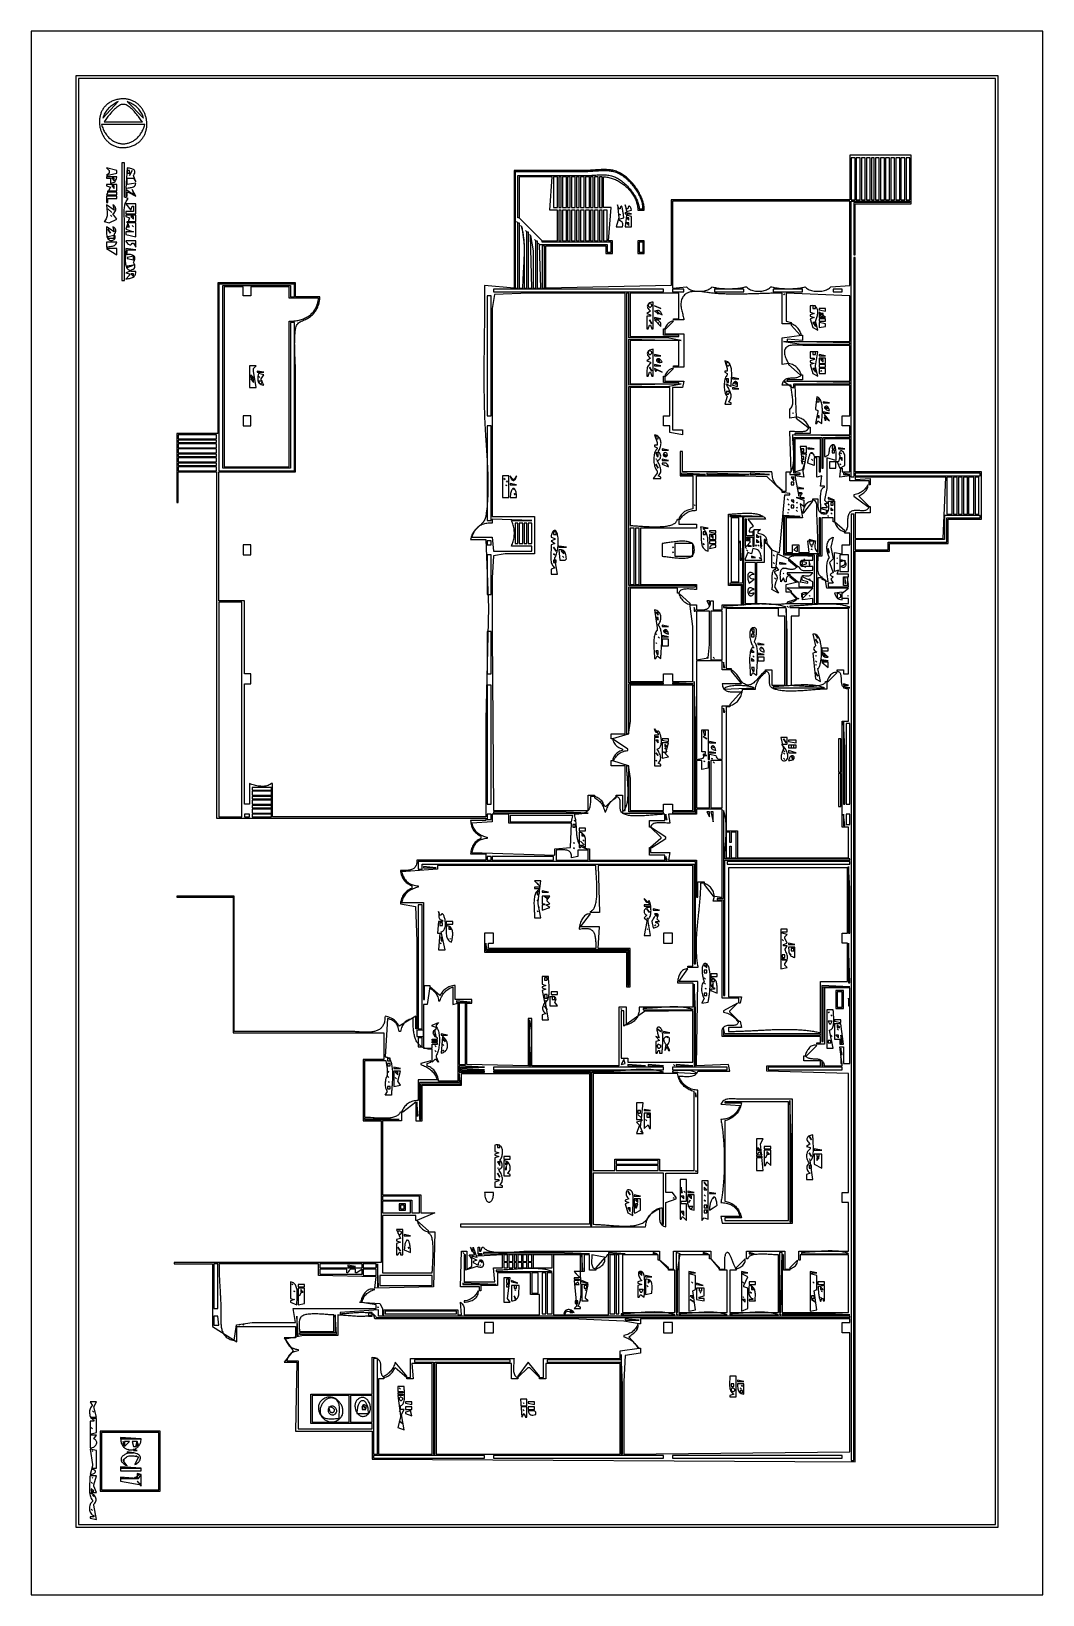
# Model space of a CAD drawing. Extents: x 0 to 792, y 0 to 1224.
import ezdxf

# ---------------------------------------------------------------- set-up
doc = ezdxf.new("R2010")
doc.units = 0
for name, color, linetype in [('C157', 157, 'CONTINUOUS'), ('C251', 251, 'CONTINUOUS'), ('C252', 252, 'CONTINUOUS'), ('C253', 253, 'CONTINUOUS'), ('C7', 7, 'CONTINUOUS')]:
    doc.layers.add(name, color=color, linetype=linetype)

msp = doc.modelspace()

# ---------------------------------------------------------------- linework, layer by layer
at = {"layer": 'C157'}
for points in [[(55, 127), (55, 82), (100, 82), (100, 127), (55, 127)], [(73, 120), (73, 116), (77, 120), (73, 120)], [(79, 120), (80, 116), (82, 116), (83, 120), (79, 120)]]:
    msp.add_lwpolyline(points, dxfattribs=at)
at = {"layer": 'C251'}
for points in [[(72, 120), (72, 117), (73, 117), (72, 120)], [(75, 112), (75, 111), (80, 111), (75, 112)], [(70, 92), (70, 91), (83, 91), (70, 92)]]:
    msp.add_lwpolyline(points, dxfattribs=at)
at = {"layer": 'C252'}
for points in [[(46, 114), (48, 102), (48, 101), (46, 94), (46.8169, 94.1081), (47.6211, 94.3045), (48.3809, 94.5749), (49.0646, 94.9052), (49.6407, 95.2812), (50.0774, 95.6886), (50.3432, 96.1134), (50.4063, 96.5412), (50.2352, 96.958), (49.7982, 97.3495), (49.0637, 97.7015), (48, 98), (48, 99), (51, 99), (51, 113), (46, 114)], [(76, 114), (77, 113), (76, 114)], [(82, 117), (83, 116), (82, 117)], [(72, 106), (73, 105), (72, 106)], [(82, 109), (83, 108), (82, 109)], [(83, 89), (86, 85), (86, 86), (83, 89)]]:
    msp.add_lwpolyline(points, dxfattribs=at)
at = {"layer": 'C253'}
for points in [[(70, 123), (70, 122), (86, 122), (70, 123)], [(80, 114), (80, 113), (83, 113), (80, 114)], [(83, 120), (83, 117), (84, 117), (83, 120)], [(70, 100), (70, 99), (86, 99), (70, 100)], [(83, 95), (83, 91), (84, 91), (86, 94), (83, 95)]]:
    msp.add_lwpolyline(points, dxfattribs=at)
at = {"layer": 'C7'}
for points in [[(0, 1224)], [(0, 1224), (0, 0), (792, 0), (792, 1224), (0, 1224)], [(35, 1189), (35, 53), (757, 53), (757, 1189), (35, 1189)], [(37, 1187), (37, 55), (755, 55), (755, 1187), (37, 1187)], [(67, 1170.4668), (66.1896, 1170.2551), (65.4059, 1170.0186), (64.6488, 1169.7579), (63.9181, 1169.4736), (63.2136, 1169.1666), (62.535, 1168.8375), (61.8823, 1168.4869), (61.2553, 1168.1157), (60.6537, 1167.7245), (60.0775, 1167.3141), (59.5264, 1166.8851), (59.0002, 1166.4382), (58.4988, 1165.9742), (58.022, 1165.4937), (57.5696, 1164.9976), (57.1414, 1164.4864), (56.7373, 1163.9609), (56.3571, 1163.4217), (56.0006, 1162.8697), (55.6676, 1162.3055), (55.358, 1161.7298), (55.0715, 1161.1434), (54.8081, 1160.5469), (54.5674, 1159.941), (54.3495, 1159.3264), (54.1539, 1158.704), (53.9807, 1158.0742), (53.8296, 1157.438), (53.7004, 1156.7959), (53.593, 1156.1488), (53.5071, 1155.4972), (53.4426, 1154.8419), (53.3994, 1154.1836), (53.3772, 1153.5231), (53.3759, 1152.861), (53.3953, 1152.198), (53.4352, 1151.5348), (53.4954, 1150.8722), (53.5758, 1150.2109), (53.6762, 1149.5515), (53.7964, 1148.8948), (53.9362, 1148.2415), (54.0955, 1147.5923), (54.274, 1146.9478), (54.4716, 1146.3089), (54.6882, 1145.6762), (54.9235, 1145.0504), (55.1773, 1144.4322), (55.4496, 1143.8224), (55.74, 1143.2216), (56.0485, 1142.6306), (56.3748, 1142.05), (56.7188, 1141.4806), (57.0804, 1140.923), (57.4592, 1140.3781), (57.8552, 1139.8464), (58.2681, 1139.3287), (58.6979, 1138.8258), (59.1442, 1138.3382), (59.607, 1137.8668), (60.0861, 1137.4122), (60.5812, 1136.9751), (61.0923, 1136.5563), (61.619, 1136.1564), (62.1613, 1135.7762), (62.719, 1135.4163), (63.2919, 1135.0776), (63.8798, 1134.7606), (64.4826, 1134.4661), (65.1, 1134.1948), (65.7318, 1133.9474), (66.378, 1133.7246), (67.0384, 1133.5271), (67.7127, 1133.3557), (68.4007, 1133.211), (69.1024, 1133.0938), (69.8174, 1133.0047), (70.5458, 1132.9444), (71.2871, 1132.9138), (72.0414, 1132.9134), (72.8084, 1132.944), (73.5879, 1133.0063), (74.3798, 1133.101), (75.1839, 1133.2287), (76, 1133.3904)], [(68, 1169), (67.0552, 1168.4356), (66.1388, 1167.8759), (65.2515, 1167.3165), (64.3942, 1166.7531), (63.5676, 1166.1813), (62.7728, 1165.5967), (62.0103, 1164.9951), (61.2811, 1164.3719), (60.586, 1163.7229), (59.9258, 1163.0438), (59.3014, 1162.33), (58.7135, 1161.5774), (58.163, 1160.7814), (57.6507, 1159.9379), (57.1774, 1159.0423), (56.744, 1158.0903), (56.3512, 1157.0777), (56, 1156), (68, 1169)], [(57, 1153), (87, 1153), (86.5982, 1153.5696), (86.1478, 1154.2042), (85.6521, 1154.8948), (85.1143, 1155.6325), (84.5377, 1156.4084), (83.9257, 1157.2135), (83.2815, 1158.039), (82.6085, 1158.8759), (81.9098, 1159.7152), (81.1889, 1160.5481), (80.449, 1161.3657), (79.6935, 1162.1589), (78.9255, 1162.919), (78.1484, 1163.6369), (77.3656, 1164.3038), (76.5802, 1164.9107), (75.7956, 1165.4487), (75.0151, 1165.9089), (74.242, 1166.2824), (73.4796, 1166.5602), (72.7311, 1166.7334), (72, 1166.7932), (71.2688, 1166.7334), (70.5203, 1166.5602), (69.7579, 1166.2824), (68.9847, 1165.9089), (68.2042, 1165.4487), (67.4197, 1164.9107), (66.6343, 1164.3038), (65.8514, 1163.6369), (65.0743, 1162.919), (64.3064, 1162.1589), (63.5508, 1161.3657), (62.8109, 1160.5481), (62.09, 1159.7152), (61.3914, 1158.8759), (60.7183, 1158.039), (60.0741, 1157.2135), (59.4621, 1156.4084), (58.8856, 1155.6325), (58.3478, 1154.8948), (57.8521, 1154.2042), (57.4017, 1153.5696), (57, 1153)], [(76, 1133.3903), (76.8136, 1133.5821), (77.6021, 1133.7978), (78.3656, 1134.0367), (79.1043, 1134.2982), (79.8182, 1134.5816), (80.5076, 1134.8863), (81.1726, 1135.2116), (81.8133, 1135.5569), (82.4299, 1135.9215), (83.0226, 1136.3048), (83.5914, 1136.7062), (84.1366, 1137.125), (84.6583, 1137.5605), (85.1567, 1138.0121), (85.6318, 1138.4792), (86.0839, 1138.961), (86.5131, 1139.4571), (86.9196, 1139.9666), (87.3034, 1140.489), (87.6648, 1141.0237), (88.0039, 1141.5699), (88.3209, 1142.127), (88.6158, 1142.6945), (88.889, 1143.2715), (89.1404, 1143.8576), (89.3702, 1144.452), (89.5787, 1145.0541), (89.766, 1145.6632), (89.9321, 1146.2787), (90.0773, 1146.9), (90.2017, 1147.5264), (90.3055, 1148.1573), (90.3888, 1148.792), (90.4517, 1149.4298), (90.4945, 1150.0702), (90.5172, 1150.7124), (90.5201, 1151.3559), (90.5032, 1151.9999), (90.4667, 1152.6439), (90.4107, 1153.2872), (90.3355, 1153.9291), (90.2412, 1154.569), (90.1279, 1155.2063), (89.9957, 1155.8402), (89.8449, 1156.4702), (89.6755, 1157.0956), (89.4877, 1157.7158), (89.2818, 1158.3301), (89.0577, 1158.9379), (88.8157, 1159.5384), (88.556, 1160.1312), (88.2786, 1160.7155), (87.9837, 1161.2906), (87.6715, 1161.856), (87.3421, 1162.411), (86.9957, 1162.9549), (86.6325, 1163.4871), (86.2525, 1164.007), (85.8559, 1164.5138), (85.4429, 1165.007), (85.0137, 1165.486), (84.5683, 1165.9499), (84.1069, 1166.3983), (83.6298, 1166.8305), (83.1369, 1167.2458), (82.6286, 1167.6435), (82.1049, 1168.0231), (81.5659, 1168.3838), (81.0119, 1168.7251), (80.443, 1169.0463), (79.8593, 1169.3467), (79.261, 1169.6257), (78.6482, 1169.8827), (78.0212, 1170.1169), (77.3799, 1170.3278), (76.7247, 1170.5147), (76.0556, 1170.677), (75.3728, 1170.814), (74.6764, 1170.925), (73.9666, 1171.0095), (73.2435, 1171.0667), (72.5074, 1171.0961), (71.7583, 1171.0969), (70.9964, 1171.0686), (70.2218, 1171.0104), (69.4347, 1170.9218), (68.6353, 1170.8021), (67.8236, 1170.6506), (67, 1170.4668)], [(75, 1169), (88, 1156), (87.6569, 1157.0571), (87.2732, 1158.0594), (86.8491, 1159.0092), (86.3852, 1159.9088), (85.8821, 1160.7607), (85.3402, 1161.5672), (84.7601, 1162.3307), (84.1422, 1163.0536), (83.4871, 1163.7381), (82.7953, 1164.3868), (82.0673, 1165.0019), (81.3035, 1165.5858), (80.5045, 1166.141), (79.6709, 1166.6697), (78.803, 1167.1744), (77.9015, 1167.6574), (76.9668, 1168.1211), (75.9995, 1168.5678), (75, 1169)], [(55, 1151), (55.2854, 1150.0717), (55.5943, 1149.1729), (55.9259, 1148.3036), (56.2793, 1147.4637), (56.6539, 1146.6533), (57.0488, 1145.8724), (57.4634, 1145.1209), (57.8969, 1144.3989), (58.3485, 1143.7064), (58.8175, 1143.0434), (59.303, 1142.4098), (59.8045, 1141.8057), (60.321, 1141.231), (60.8519, 1140.6859), (61.3963, 1140.1702), (61.9536, 1139.6839), (62.523, 1139.2272), (63.1037, 1138.7999), (63.695, 1138.402), (64.2961, 1138.0337), (64.9062, 1137.6948), (65.5247, 1137.3854), (66.1507, 1137.1054), (66.7835, 1136.8549), (67.4223, 1136.6339), (68.0664, 1136.4424), (68.7151, 1136.2803), (69.3675, 1136.1477), (70.023, 1136.0445), (70.6807, 1135.9709), (71.3399, 1135.9267), (71.9999, 1135.9119), (72.6599, 1135.9267), (73.3191, 1135.9709), (73.9768, 1136.0446), (74.6323, 1136.1477), (75.2847, 1136.2803), (75.9334, 1136.4424), (76.5775, 1136.6339), (77.2164, 1136.8549), (77.8492, 1137.1054), (78.4752, 1137.3854), (79.0936, 1137.6948), (79.7038, 1138.0337), (80.3049, 1138.4021), (80.8961, 1138.7999), (81.4768, 1139.2272), (82.0462, 1139.684), (82.6035, 1140.1702), (83.148, 1140.6859), (83.6789, 1141.2311), (84.1954, 1141.8057), (84.6968, 1142.4098), (85.1824, 1143.0434), (85.6514, 1143.7064), (86.103, 1144.399), (86.5364, 1145.1209), (86.951, 1145.8724), (87.346, 1146.6533), (87.7206, 1147.4637), (88.074, 1148.3036), (88.4056, 1149.1729), (88.7145, 1150.0717), (89, 1151), (55, 1151)], [(217.9097, 1000.1087), (218.7397, 1000.7274), (219.5202, 1001.3756), (220.2518, 1002.0521), (220.9355, 1002.7563), (221.5721, 1003.487), (222.1623, 1004.2435), (222.7071, 1005.0247), (223.2072, 1005.8299), (223.6635, 1006.6579), (224.0769, 1007.5081), (224.448, 1008.3793), (224.7779, 1009.2708), (225.0673, 1010.1815), (225.317, 1011.1107), (225.5279, 1012.0573), (225.7008, 1013.0204), (225.8366, 1013.9992), (225.936, 1014.9927), (226, 1016), (207, 1016), (207, 1027), (146, 1027), (146, 909), (114, 909), (114, 855), (115, 855), (115, 879), (145, 879), (145, 608), (356, 608), (356, 606), (344, 606), (344.084, 604.9379), (344.2179, 603.9232), (344.4029, 602.9547), (344.6402, 602.031), (344.9309, 601.1511), (345.2764, 600.3135), (345.6777, 599.5172), (346.136, 598.7608), (346.6526, 598.0431), (347.2287, 597.3629), (347.8653, 596.719), (348.5638, 596.1101), (349.3254, 595.535), (350.1511, 594.9924), (351.0422, 594.4811), (352, 594), (352, 592), (350.9882, 591.486), (350.055, 590.9355), (349.1981, 590.3474), (348.4151, 589.7209), (347.7035, 589.0548), (347.0611, 588.3481), (346.4855, 587.6), (345.9742, 586.8093), (345.525, 585.9751), (345.1354, 585.0964), (344.8032, 584.1721), (344.5259, 583.2014), (344.3012, 582.1831), (344.1266, 581.1163), (344, 580), (356, 580), (356, 575), (302, 575), (301.9244, 573.835), (301.7791, 572.7885), (301.5666, 571.854), (301.2893, 571.0254), (300.9496, 570.2962), (300.5499, 569.6601), (300.0926, 569.1109), (299.5801, 568.6421), (299.0149, 568.2476), (298.3994, 567.9209), (297.736, 567.6558), (297.0271, 567.4459), (296.2752, 567.2849), (295.4826, 567.1665), (294.6518, 567.0844), (293.7852, 567.0323), (292.8853, 567.0038), (291.9543, 566.9926), (290.9948, 566.9925), (290.0092, 566.997), (289, 567), (289.1899, 565.9272), (289.4193, 564.8985), (289.6903, 563.9137), (290.0053, 562.9725), (290.3662, 562.0747), (290.7754, 561.22), (291.235, 560.4084), (291.7471, 559.6395), (292.3141, 558.913), (292.938, 558.2289), (293.621, 557.5869), (294.3654, 556.9867), (295.1733, 556.4281), (296.0469, 555.911), (296.9884, 555.435), (298, 555), (298, 553), (296.9884, 552.5649), (296.0469, 552.0889), (295.1733, 551.5717), (294.3654, 551.0132), (293.621, 550.413), (292.938, 549.7709), (292.3141, 549.0868), (291.7471, 548.3604), (291.235, 547.5915), (290.7754, 546.7798), (290.3662, 545.9252), (290.0053, 545.0274), (289.6903, 544.0862), (289.4193, 543.1014), (289.1899, 542.0727), (289, 541), (300.9722, 538.6821), (302, 512), (302, 443), (301, 443), (301, 453), (288, 445), (287.4844, 445.9944), (286.9296, 446.9043), (286.335, 447.7346), (285.7, 448.4901), (285.0239, 449.1757), (284.3064, 449.7962), (283.5467, 450.3566), (282.7442, 450.8615), (281.8985, 451.3159), (281.0088, 451.7246), (280.0748, 452.0926), (279.0956, 452.4245), (278.0709, 452.7254), (277, 453), (276.9775, 451.9322), (276.9112, 450.9244), (276.8021, 449.9747), (276.6515, 449.0816), (276.4605, 448.2434), (276.2301, 447.4585), (275.9617, 446.7253), (275.6562, 446.042), (275.315, 445.4072), (274.939, 444.8192), (274.5295, 444.2762), (274.0876, 443.7768), (273.6145, 443.3192), (273.1113, 442.9018), (272.5792, 442.523), (272.0193, 442.1811), (271.4327, 441.8746), (270.8207, 441.6018), (270.1843, 441.3609), (269.5247, 441.1505), (268.8431, 440.9689), (268.1406, 440.8144), (267.4183, 440.6855), (266.6774, 440.5804), (265.9191, 440.4975), (265.1445, 440.4353), (264.3548, 440.392), (263.5511, 440.366), (262.7345, 440.3558), (261.9062, 440.3596), (261.0673, 440.3758), (260.2191, 440.4029), (259.3626, 440.4391), (258.499, 440.4828), (257.6294, 440.5325), (256.7551, 440.5864), (255.877, 440.6429), (254.9965, 440.7004), (254.1146, 440.7572), (253.2325, 440.8118), (252.3514, 440.8625), (251.4723, 440.9076), (250.5965, 440.9456), (249.7251, 440.9747), (248.8592, 440.9934), (248, 441), (159, 441), (159, 547), (114, 547), (114, 546), (158, 546), (158, 440), (276, 440), (276, 419), (260, 419), (260, 371), (274, 371), (274, 260), (112, 260), (112, 259), (142, 259), (142, 210), (161, 198), (161, 210), (207, 210), (207, 201), (198, 201), (205, 191), (198, 182), (208, 182), (207, 128), (267, 128), (267, 106), (645, 104), (645, 817), (672, 817), (672, 823), (718, 823), (718, 842), (744, 842), (744, 879), (645, 879), (645, 1047), (644, 1047), (644, 875), (642, 875), (642, 1091), (688, 1091), (688, 1090), (644, 1090), (644, 1049), (645, 1049), (645, 1089), (689, 1089), (689, 1127), (641, 1127)], [(641, 1127), (641, 1092), (501, 1092), (501, 1025), (403, 1023), (403, 1056), (450, 1056), (450, 1050), (455, 1050), (455, 1060), (452, 1060), (454, 1086), (448, 1086), (448, 1110), (448.8531, 1109.9803), (449.7094, 1109.9234), (450.5679, 1109.8298), (451.4275, 1109.7006), (452.2872, 1109.5366), (453.146, 1109.3385), (454.0028, 1109.1073), (454.8567, 1108.8437), (455.7065, 1108.5486), (456.5514, 1108.2228), (457.3902, 1107.8672), (458.2219, 1107.4826), (459.0456, 1107.0698), (459.8601, 1106.6297), (460.6645, 1106.1631), (461.4577, 1105.6709), (462.2387, 1105.1539), (463.0065, 1104.6129), (463.7601, 1104.0487), (464.4984, 1103.4622), (465.2204, 1102.8543), (465.9252, 1102.2258), (466.6115, 1101.5774), (467.2786, 1100.9101), (467.9252, 1100.2247), (468.5504, 1099.522), (469.1532, 1098.8028), (469.7326, 1098.0681), (470.2874, 1097.3186), (470.8168, 1096.5551), (471.3196, 1095.7785), (471.7949, 1094.9897), (472.2416, 1094.1895), (472.6587, 1093.3786), (473.0451, 1092.558), (473.3999, 1091.7285), (473.7221, 1090.891), (474.0105, 1090.0461), (474.2642, 1089.1949), (474.4822, 1088.3381), (474.6634, 1087.4766), (474.8068, 1086.6112), (474.9114, 1085.7427), (474.9761, 1084.872), (475, 1084), (480, 1084), (479.9808, 1084.842), (479.924, 1085.695), (479.8306, 1086.5577), (479.7014, 1087.4289), (479.5373, 1088.3073), (479.3393, 1089.1917), (479.1081, 1090.0809), (478.8449, 1090.9737), (478.5503, 1091.8688), (478.2254, 1092.765), (477.871, 1093.661), (477.488, 1094.5558), (477.0773, 1095.4479), (476.6399, 1096.3362), (476.1766, 1097.2195), (475.6884, 1098.0966), (475.1761, 1098.9661), (474.6406, 1099.8269), (474.0828, 1100.6778), (473.5037, 1101.5175), (472.9041, 1102.3448), (472.2849, 1103.1585), (471.647, 1103.9573), (470.9914, 1104.7401), (470.319, 1105.5055), (469.6305, 1106.2524), (468.927, 1106.9795), (468.2093, 1107.6856), (467.4784, 1108.3696), (466.7351, 1109.03), (465.9803, 1109.6658), (465.215, 1110.2757), (464.44, 1110.8585), (463.6562, 1111.4129), (462.8645, 1111.9377), (462.0659, 1112.4317), (461.2613, 1112.8937), (460.4514, 1113.3223), (459.6373, 1113.7165), (458.8199, 1114.075), (458, 1114.3966), (457.1483, 1114.6828), (456.2635, 1114.9282), (455.3483, 1115.1351), (454.4055, 1115.306), (453.4376, 1115.4435), (452.4475, 1115.55), (451.4378, 1115.6281), (450.4112, 1115.6801), (449.3704, 1115.7086), (448.3182, 1115.7162), (447.2572, 1115.7052), (446.1902, 1115.6781), (445.1198, 1115.6375), (444.0489, 1115.5859), (442.9799, 1115.5257), (441.9158, 1115.4594), (440.8591, 1115.3895), (439.8126, 1115.3186), (438.7791, 1115.249), (437.7611, 1115.1832), (436.7614, 1115.1239), (435.7828, 1115.0734), (434.8278, 1115.0343), (433.8993, 1115.0089), (433, 1115), (378, 1115), (378, 1023), (355, 1025), (355.0022, 1024.0107), (355.0037, 1023.0209), (355.0044, 1022.0303), (355.0042, 1021.0392), (355.0033, 1020.0474), (355.0017, 1019.055), (354.9993, 1018.0619), (354.9963, 1017.0683), (354.9925, 1016.0742), (354.9881, 1015.0794), (354.9831, 1014.0841), (354.9775, 1013.0883), (354.9713, 1012.092), (354.9646, 1011.0951), (354.9573, 1010.0978), (354.9495, 1009.1), (354.9412, 1008.1017), (354.9325, 1007.1029), (354.9233, 1006.1037), (354.9137, 1005.1041), (354.9037, 1004.104), (354.8933, 1003.1036), (354.8826, 1002.1028), (354.8716, 1001.1016), (354.8602, 1000.1), (354.8486, 999.0981), (354.8367, 998.0958), (354.8246, 997.0933), (354.8123, 996.0904), (354.7998, 995.0872), (354.7871, 994.0837), (354.7743, 993.08), (354.7613, 992.076), (354.7483, 991.0718), (354.7352, 990.0673), (354.7221, 989.0626), (354.7089, 988.0577), (354.6957, 987.0526), (354.6826, 986.0474), (354.6695, 985.042), (354.6564, 984.0364), (354.6435, 983.0307), (354.6306, 982.0249), (354.6179, 981.0189), (354.6054, 980.0129), (354.593, 979.0068), (354.5809, 978.0006), (354.5689, 976.9943), (354.5573, 975.988), (354.5459, 974.9817), (354.5348, 973.9753), (354.524, 972.969), (354.5136, 971.9627), (354.5035, 970.9563), (354.4939, 969.95), (354.4846, 968.9438), (354.4758, 967.9376), (354.4674, 966.9315), (354.4596, 965.9255), (354.4522, 964.9196), (354.4454, 963.9138), (354.4391, 962.9081), (354.4334, 961.9026), (354.4283, 960.8972), (354.4238, 959.892), (354.42, 958.887), (354.4168, 957.8822), (354.4143, 956.8775), (354.4125, 955.8731), (354.4115, 954.869), (354.4113, 953.865), (354.4118, 952.8614), (354.4131, 951.858), (354.4153, 950.8549), (354.4183, 949.8521), (354.4222, 948.8496), (354.427, 947.8474), (354.4327, 946.8456), (354.4394, 945.8441), (354.447, 944.843), (354.4556, 943.8423), (354.4653, 942.8419), (354.4759, 941.842), (354.4877, 940.8425), (354.5005, 939.8434), (354.5144, 938.8448), (354.5295, 937.8466), (354.5457, 936.8489), (354.5631, 935.8517), (354.5817, 934.855), (354.6015, 933.8588), (354.6226, 932.8631), (354.645, 931.868), (354.6686, 930.8734), (354.6935, 929.8794), (354.7198, 928.8859), (354.7475, 927.8931), (354.7765, 926.9008), (354.807, 925.9092), (354.8388, 924.9182), (354.8722, 923.9278), (354.907, 922.9381), (354.9433, 921.9491), (354.9812, 920.9607), (355.0205, 919.9731), (355.0615, 918.9862), (355.1041, 918), (355.1471, 917.0499), (355.1928, 916.0957), (355.2409, 915.1372), (355.2914, 914.1748), (355.3441, 913.2084), (355.3988, 912.2383), (355.4554, 911.2645), (355.5137, 910.2872), (355.5737, 909.3064), (355.6351, 908.3224), (355.6977, 907.3351), (355.7616, 906.3449), (355.8264, 905.3516), (355.8922, 904.3556), (355.9586, 903.3569), (356.0256, 902.3556), (356.093, 901.3519), (356.1607, 900.3459), (356.2285, 899.3376), (356.2963, 898.3273), (356.3639, 897.315), (356.4312, 896.3008), (356.4981, 895.285), (356.5643, 894.2675), (356.6298, 893.2486), (356.6944, 892.2283), (356.758, 891.2068), (356.8203, 890.1842), (356.8813, 889.1606), (356.9408, 888.1361), (356.9987, 887.1109), (357.0547, 886.085), (357.1089, 885.0587), (357.161, 884.0319), (357.2108, 883.0049), (357.2583, 881.9778), (357.3033, 880.9507), (357.3455, 879.9236), (357.385, 878.8968), (357.4215, 877.8703), (357.4549, 876.8443), (357.4851, 875.8189), (357.5118, 874.7942), (357.535, 873.7703), (357.5545, 872.7474), (357.5702, 871.7256), (357.5819, 870.7049), (357.5894, 869.6856), (357.5927, 868.6677), (357.5915, 867.6514), (357.5857, 866.6367), (357.5752, 865.6239), (357.5599, 864.613), (357.5395, 863.6041), (357.514, 862.5974), (357.4831, 861.593), (357.4468, 860.591), (357.4049, 859.5916), (357.3572, 858.5948), (357.3037, 857.6007), (357.244, 856.6096), (357.1782, 855.6215), (357.1061, 854.6365), (357.0274, 853.6548), (356.9421, 852.6765), (356.8501, 851.7017), (356.7511, 850.7305), (356.645, 849.763), (356.5317, 848.7994), (356.4111, 847.8399), (356.2829, 846.8844), (356.147, 845.9331), (356.0034, 844.9863), (355.8518, 844.0439), (355.6766, 843.2317), (355.4316, 842.4628), (355.1227, 841.7329), (354.7557, 841.0378), (354.3368, 840.3732), (353.8716, 839.735), (353.3663, 839.1189), (352.8266, 838.5207), (352.2585, 837.9362), (351.6681, 837.3611), (351.061, 836.7913), (350.4434, 836.2224), (349.8211, 835.6504), (349.2, 835.0709), (348.5861, 834.4797), (347.9853, 833.8727), (347.4034, 833.2455), (346.8466, 832.5941), (346.3205, 831.914), (345.8313, 831.2013), (345.3848, 830.4515), (344.9868, 829.6605), (344.6435, 828.8241), (344.3606, 827.938), (344.1441, 826.998), (344, 826), (356, 826), (357.9954, 773), (356, 685), (356, 633), (356, 609), (189, 609), (189, 635), (188, 635), (187.1789, 634.4403), (186.3225, 633.9733), (185.4348, 633.594), (184.5195, 633.2974), (183.5806, 633.0783), (182.622, 632.9318), (181.6476, 632.8527), (180.6613, 632.8362), (179.667, 632.8772), (178.6685, 632.9705), (177.6698, 633.1112), (176.6748, 633.2943), (175.6873, 633.5147), (174.7114, 633.7673), (173.7507, 634.0472), (172.8093, 634.3493), (171.8911, 634.6686), (171, 635), (171, 619), (167, 619), (167, 713), (172, 713), (172, 721), (167, 721), (167, 778), (147, 778), (147, 879), (207, 879), (207, 955), (206.9961, 955.9636), (206.9851, 956.9338), (206.9676, 957.9103), (206.9442, 958.8925), (206.9156, 959.8801), (206.8824, 960.8728), (206.8452, 961.87), (206.8048, 962.8714), (206.7618, 963.8766), (206.7169, 964.8853), (206.6706, 965.8969), (206.6237, 966.9112), (206.5767, 967.9277), (206.5305, 968.946), (206.4855, 969.9658), (206.4425, 970.9865), (206.4021, 972.0079), (206.3649, 973.0295), (206.3317, 974.051), (206.303, 975.0719), (206.2796, 976.0918), (206.2621, 977.1104), (206.251, 978.1272), (206.2472, 979.1419), (206.2512, 980.154), (206.2637, 981.1632), (206.2853, 982.169), (206.3167, 983.1711), (206.3586, 984.1691), (206.4116, 985.1625), (206.4763, 986.151), (206.5534, 987.1341), (206.6436, 988.1116), (206.7475, 989.0829), (206.8658, 990.0476), (206.9991, 991.0055), (207.1481, 991.9561)], [(59, 1117), (61, 1115), (61, 1114), (61, 1113), (59, 1111), (67, 1113), (67, 1115), (59, 1117)], [(71, 1121), (71, 1029), (73, 1029), (73, 1074), (72.9897, 1074.9053), (72.9624, 1075.8298), (72.9232, 1076.7702), (72.8772, 1077.7238), (72.8294, 1078.6873), (72.785, 1079.6578), (72.7492, 1080.6323), (72.7269, 1081.6077), (72.7233, 1082.581), (72.7436, 1083.5493), (72.7928, 1084.5094), (72.876, 1085.4584), (72.9984, 1086.3933), (73.165, 1087.311), (73.381, 1088.2084), (73.6515, 1089.0827), (73.9816, 1089.9307), (74.3764, 1090.7494), (74.8409, 1091.5359), (75.3804, 1092.2871), (76, 1093), (73, 1094), (73, 1121), (71, 1121)], [(75, 1117), (74, 1101), (74.9339, 1101.2129), (75.8717, 1101.3718), (76.7984, 1101.5048), (77.6987, 1101.6398), (78.5577, 1101.805), (79.3604, 1102.0284), (80.0915, 1102.338), (80.7361, 1102.7619), (81.2791, 1103.3282), (81.7054, 1104.0648), (82, 1105), (75, 1104), (75, 1109), (79, 1109), (80, 1109), (82, 1106), (80, 1111), (80.6082, 1112.0273), (80.983, 1112.9268), (81.1427, 1113.7078), (81.1061, 1114.3793), (80.8916, 1114.9504), (80.5177, 1115.4303), (80.0032, 1115.828), (79.3665, 1116.1527), (78.6261, 1116.4135), (77.8008, 1116.6195), (76.9089, 1116.7798), (75.9691, 1116.9036), (75, 1117)], [(75, 1115), (75, 1113), (77, 1113), (77, 1115), (75, 1115)], [(79, 1115), (77, 1111), (79, 1115)], [(379, 1114), (379, 1023), (381, 1023), (381, 1074), (382, 1074), (382, 1023), (385, 1023), (385.004, 1023.9282), (385.0158, 1024.8672), (385.0347, 1025.8165), (385.0602, 1026.7755), (385.0916, 1027.7438), (385.1285, 1028.7208), (385.1703, 1029.7061), (385.2163, 1030.699), (385.2661, 1031.6993), (385.319, 1032.7062), (385.3744, 1033.7195), (385.4319, 1034.7384), (385.4907, 1035.7626), (385.5505, 1036.7914), (385.6105, 1037.8246), (385.6702, 1038.8614), (385.729, 1039.9015), (385.7864, 1040.9442), (385.8418, 1041.9892), (385.8945, 1043.0359), (385.9442, 1044.0838), (385.9901, 1045.1325), (386.0317, 1046.1813), (386.0684, 1047.2298), (386.0997, 1048.2776), (386.125, 1049.324), (386.1437, 1050.3686), (386.1552, 1051.411), (386.1589, 1052.4505), (386.1544, 1053.4867), (386.141, 1054.5191), (386.1181, 1055.5472), (386.0853, 1056.5704), (386.0418, 1057.5884), (385.9871, 1058.6005), (385.9207, 1059.6063), (385.842, 1060.6053), (385.7504, 1061.597), (385.6454, 1062.5808), (385.5263, 1063.5563), (385.3926, 1064.5229), (385.2438, 1065.4802), (385.0792, 1066.4277), (384.8983, 1067.3649), (384.7005, 1068.2912), (384.4852, 1069.2061), (384.2519, 1070.1092), (384, 1071), (386, 1057), (386, 1023), (388, 1023), (388, 1067), (389, 1067), (389, 1023), (392, 1023), (391, 1064), (393, 1052), (393, 1023), (395, 1023), (395, 1060), (396, 1060), (396, 1023), (399, 1023), (398, 1057), (451, 1057), (451, 1051), (454, 1051), (454, 1059), (400, 1059), (400, 1060), (412, 1060), (412, 1084), (406, 1084), (408, 1110), (382, 1110), (382, 1078), (381, 1078), (381, 1111), (433, 1111), (433.9049, 1111.0095), (434.8401, 1111.0362), (435.8023, 1111.0772), (436.7886, 1111.1295), (437.7958, 1111.1902), (438.8209, 1111.2564), (439.8608, 1111.3252), (440.9124, 1111.3936), (441.9727, 1111.4588), (443.0385, 1111.5179), (444.1068, 1111.5678), (445.1745, 1111.6057), (446.2385, 1111.6288), (447.2958, 1111.6339), (448.3433, 1111.6184), (449.3778, 1111.5791), (450.3964, 1111.5133), (451.3959, 1111.4179), (452.3733, 1111.2902), (453.3255, 1111.1271), (454.2494, 1110.9257), (455.1419, 1110.6832), (456, 1110.3966), (456.7514, 1110.098), (457.5131, 1109.7536), (458.2832, 1109.3651), (459.0599, 1108.9345), (459.8412, 1108.4636), (460.6251, 1107.9543), (461.4099, 1107.4086), (462.1936, 1106.8282), (462.9743, 1106.2152), (463.7501, 1105.5714), (464.5192, 1104.8987), (465.2795, 1104.1989), (466.0293, 1103.4741), (466.7666, 1102.726), (467.4894, 1101.9565), (468.196, 1101.1677), (468.8844, 1100.3612), (469.5528, 1099.5391), (470.1991, 1098.7032), (470.8216, 1097.8555), (471.4182, 1096.9977), (471.9872, 1096.1319), (472.5266, 1095.2598), (473.0345, 1094.3835), (473.509, 1093.5047), (473.9482, 1092.6254), (474.3503, 1091.7474), (474.7132, 1090.8727), (475.0352, 1090.0032), (475.3143, 1089.1407), (475.5486, 1088.2871), (475.7362, 1087.4444), (475.8752, 1086.6143), (475.9638, 1085.7989), (476, 1085), (479, 1085), (478.9784, 1085.8237), (478.9159, 1086.6593), (478.8136, 1087.5054), (478.6724, 1088.3605), (478.4936, 1089.2234), (478.2783, 1090.0926), (478.0276, 1090.9668), (477.7426, 1091.8446), (477.4244, 1092.7247), (477.0742, 1093.6057), (476.693, 1094.4862), (476.282, 1095.3649), (475.8423, 1096.2403), (475.375, 1097.1112), (474.8813, 1097.9761), (474.3622, 1098.8337), (473.8189, 1099.6826), (473.2525, 1100.5215), (472.6641, 1101.349), (472.0548, 1102.1637), (471.4258, 1102.9642), (470.7781, 1103.7492), (470.1129, 1104.5174), (469.4314, 1105.2673), (468.7345, 1105.9976), (468.0235, 1106.7069), (467.2994, 1107.3938), (466.5634, 1108.0571), (465.8166, 1108.6952), (465.0601, 1109.3069), (464.295, 1109.8908), (463.5225, 1110.4455), (462.7436, 1110.9697), (461.9595, 1111.4619), (461.1713, 1111.9209), (460.3802, 1112.3452), (459.5871, 1112.7335), (458.7934, 1113.0844), (458, 1113.3966), (457.1483, 1113.6828), (456.2635, 1113.9282), (455.3483, 1114.1351), (454.4055, 1114.306), (453.4376, 1114.4435), (452.4475, 1114.55), (451.4378, 1114.6281), (450.4112, 1114.6801), (449.3704, 1114.7086), (448.3182, 1114.7162), (447.2572, 1114.7052), (446.1902, 1114.6781), (445.1198, 1114.6375), (444.0489, 1114.5859), (442.9799, 1114.5257), (441.9158, 1114.4594), (440.8591, 1114.3895), (439.8126, 1114.3186), (438.7791, 1114.249), (437.7611, 1114.1832), (436.7614, 1114.1239), (435.7828, 1114.0734), (434.8278, 1114.0343), (433.8993, 1114.0089), (433, 1114), (379, 1114)], [(642, 1125), (642, 1092), (645, 1092), (645, 1125), (642, 1125)], [(646, 1125), (646, 1092), (649, 1092), (649, 1125), (646, 1125)], [(650, 1125), (650, 1092), (653, 1092), (653, 1125), (650, 1125)], [(654, 1125), (654, 1092), (657, 1092), (657, 1125), (654, 1125)], [(658, 1125), (658, 1092), (660, 1092), (660, 1125), (658, 1125)], [(661, 1125), (661, 1092), (664, 1092), (664, 1125), (661, 1125)], [(665, 1125), (665, 1092), (668, 1092), (668, 1125), (665, 1125)], [(669, 1125), (669, 1092), (672, 1092), (672, 1125), (669, 1125)], [(673, 1125), (673, 1092), (676, 1092), (676, 1125), (673, 1125)], [(677, 1125), (677, 1092), (680, 1092), (680, 1125), (677, 1125)], [(681, 1125), (681, 1092), (684, 1092), (684, 1125), (681, 1125)], [(685, 1125), (685, 1092), (688, 1092), (688, 1125), (685, 1125)], [(59, 1110), (59, 1109), (62, 1109), (62, 1105), (63.1887, 1105.2378), (64.1659, 1105.5358), (64.9568, 1105.9192), (65.5867, 1106.4132), (66.0807, 1107.0431), (66.4641, 1107.834), (66.7621, 1108.8112), (67, 1110), (59, 1110)], [(59, 1104), (59, 1103), (62, 1102), (59, 1096), (67, 1096), (67, 1098), (60, 1098), (60, 1099), (67, 1099), (67, 1104), (59, 1104)], [(63, 1109), (65, 1107), (65, 1109), (63, 1109)], [(63, 1103), (65, 1101), (65, 1103), (63, 1103)], [(409, 1110), (409, 1086), (412, 1086), (412, 1110), (409, 1110)], [(413, 1110), (413, 1086), (415, 1086), (415, 1110), (413, 1110)], [(416, 1110), (416, 1086), (419, 1086), (419, 1110), (416, 1110)], [(420, 1110), (420, 1086), (422, 1086), (422, 1110), (420, 1110)], [(423, 1110), (423, 1086), (426, 1086), (426, 1110), (423, 1110)], [(427, 1110), (427, 1086), (429, 1086), (429, 1110), (427, 1110)], [(430, 1110), (430, 1086), (433, 1086), (433, 1110), (430, 1110)], [(434, 1110), (434, 1086), (437, 1086), (437, 1110), (434, 1110)], [(438, 1110), (438, 1086), (440, 1086), (440, 1110), (438, 1110)], [(441, 1110), (441, 1086), (444, 1086), (444, 1110), (441, 1110)], [(445, 1110), (445, 1086), (447, 1086), (447, 1110), (445, 1110)], [(59, 1095), (59, 1090), (60, 1090), (60, 1093), (67, 1093), (67, 1095), (59, 1095)], [(74, 1100), (74, 1095), (75, 1095), (75, 1098), (76, 1098), (82, 1095), (79, 1100), (80, 1096), (74, 1100)], [(502, 1091), (502, 1023), (513, 1024), (513.4794, 1023.4279), (514.0511, 1022.9057), (514.7068, 1022.4331), (515.438, 1022.0103), (516.2364, 1021.6373), (517.0935, 1021.314), (518.001, 1021.0404), (518.9504, 1020.8166), (519.9334, 1020.6425), (520.9416, 1020.5181), (521.9666, 1020.4435), (523, 1020.4187), (524.0333, 1020.4435), (525.0583, 1020.5181), (526.0665, 1020.6425), (527.0495, 1020.8166), (527.9989, 1021.0404), (528.9064, 1021.314), (529.7635, 1021.6373), (530.5619, 1022.0104), (531.2931, 1022.4331), (531.9488, 1022.9057), (532.5205, 1023.4279), (533, 1024), (533.8801, 1023.7551), (534.7871, 1023.5324), (535.7189, 1023.3313), (536.6734, 1023.1515), (537.6483, 1022.9927), (538.6416, 1022.8543), (539.6512, 1022.7361), (540.675, 1022.6377), (541.7108, 1022.5586), (542.7566, 1022.4984), (543.8101, 1022.4569), (544.8694, 1022.4335), (545.9322, 1022.4279), (546.9964, 1022.4397), (548.06, 1022.4685), (549.1208, 1022.514), (550.1767, 1022.5757), (551.2256, 1022.6532), (552.2653, 1022.7462), (553.2938, 1022.8543), (554.3089, 1022.977), (555.3085, 1023.114), (556.2905, 1023.265), (557.2528, 1023.4294), (558.1932, 1023.607), (559.1096, 1023.7973), (560, 1024), (560.4917, 1023.412), (561.0747, 1022.8775), (561.7401, 1022.3965), (562.4794, 1021.9689), (563.2837, 1021.5948), (564.1446, 1021.2741), (565.0531, 1021.0069), (566.0008, 1020.7931), (566.9788, 1020.6327), (567.9786, 1020.5259), (568.9914, 1020.4724), (570.0085, 1020.4724), (571.0213, 1020.5259), (572.0211, 1020.6327), (572.9991, 1020.7931), (573.9468, 1021.0069), (574.8553, 1021.2741), (575.7162, 1021.5948), (576.5205, 1021.9689), (577.2598, 1022.3965), (577.9252, 1022.8775), (578.5082, 1023.412), (579, 1024), (579.8903, 1023.7973), (580.8067, 1023.607), (581.7471, 1023.4294), (582.7094, 1023.265), (583.6913, 1023.114), (584.6909, 1022.977), (585.706, 1022.8543), (586.7345, 1022.7462), (587.7742, 1022.6532), (588.8231, 1022.5757), (589.879, 1022.514), (590.9398, 1022.4685), (592.0034, 1022.4397), (593.0677, 1022.4279), (594.1305, 1022.4335), (595.1897, 1022.4569), (596.2432, 1022.4984), (597.289, 1022.5586), (598.3248, 1022.6377), (599.3486, 1022.7361), (600.3582, 1022.8543), (601.3516, 1022.9927), (602.3265, 1023.1515), (603.2809, 1023.3313), (604.2127, 1023.5324), (605.1198, 1023.7551), (606, 1024), (606.4794, 1023.4279), (607.0511, 1022.9057), (607.7068, 1022.4331), (608.438, 1022.0103), (609.2364, 1021.6373), (610.0935, 1021.314), (611.001, 1021.0404), (611.9504, 1020.8166), (612.9334, 1020.6425), (613.9416, 1020.5181), (614.9666, 1020.4435), (616, 1020.4187), (617.0333, 1020.4435), (618.0583, 1020.5181), (619.0665, 1020.6425), (620.0495, 1020.8166), (620.9989, 1021.0404), (621.9064, 1021.314), (622.7635, 1021.6373), (623.5619, 1022.0104), (624.2931, 1022.4331), (624.9488, 1022.9057), (625.5205, 1023.4279), (626, 1024), (641, 1025), (641, 1091), (502, 1091)], [(59, 1088), (59.0253, 1087.0627), (59.0848, 1086.1181), (59.1654, 1085.1701), (59.2539, 1084.2228), (59.3372, 1083.2802), (59.4022, 1082.3463), (59.4358, 1081.4252), (59.4248, 1080.5209), (59.3563, 1079.6374), (59.2169, 1078.7788), (58.9937, 1077.9491), (58.6736, 1077.1523), (58.2433, 1076.3925), (57.6898, 1075.6737), (57, 1075), (61, 1074), (67, 1077), (64, 1081), (64.789, 1081.8874), (65.4191, 1082.721), (65.8738, 1083.5121), (66.1367, 1084.272), (66.1913, 1085.0119), (66.0214, 1085.7434), (65.6104, 1086.4777), (64.9421, 1087.2261), (64, 1088), (65, 1084), (59, 1088)], [(60, 1085), (63, 1082), (60, 1085)], [(62, 1080), (63, 1079), (62, 1080)], [(74, 1089), (78, 1084), (79, 1087), (80, 1087), (80, 1083), (74, 1083), (74, 1081), (82, 1081), (82, 1089), (74, 1089)], [(74, 1080), (74, 1079), (77, 1078), (74, 1069), (80, 1067), (74, 1067), (74, 1065), (82, 1063), (82, 1074), (75, 1074), (75, 1075), (82, 1075), (82, 1080), (74, 1080)], [(78, 1079), (80, 1077), (80, 1079), (78, 1079)], [(382, 1078), (400, 1060), (382, 1078)], [(413, 1084), (413, 1060), (415, 1060), (415, 1084), (413, 1084)], [(416, 1084), (416, 1060), (419, 1060), (419, 1084), (416, 1084)], [(420, 1084), (420, 1060), (422, 1060), (422, 1084), (420, 1084)], [(423, 1084), (423, 1060), (426, 1060), (426, 1084), (423, 1084)], [(427, 1084), (427, 1060), (429, 1060), (429, 1084), (427, 1084)], [(430, 1084), (430, 1060), (433, 1060), (433, 1084), (430, 1084)], [(434, 1084), (434, 1060), (437, 1060), (437, 1084), (434, 1084)], [(438, 1084), (438, 1060), (440, 1060), (440, 1084), (438, 1084)], [(441, 1084), (441, 1060), (444, 1060), (444, 1084), (441, 1084)], [(445, 1084), (445, 1060), (447, 1060), (447, 1084), (445, 1084)], [(448, 1084), (448, 1060), (451, 1060), (451, 1084), (448, 1084)], [(459, 1088), (460, 1078), (458, 1071), (463, 1071), (463.1487, 1072.2123), (463.1524, 1073.1882), (462.9826, 1073.97), (462.6109, 1074.5999), (462.0088, 1075.12), (461.148, 1075.5726), (460, 1076), (460, 1077), (464, 1078), (463.9612, 1078.3445), (463.9087, 1078.8079), (463.843, 1079.3713), (463.7647, 1080.0157), (463.6742, 1080.7222), (463.5721, 1081.4718), (463.459, 1082.2455), (463.3352, 1083.0245), (463.2014, 1083.7896), (463.058, 1084.5221), (462.9056, 1085.2029), (462.7447, 1085.8131), (462.5759, 1086.3337), (462.3996, 1086.7458), (462.2163, 1087.0305), (462.0266, 1087.1687), (461.831, 1087.1415), (461.63, 1086.93), (461.4242, 1086.5152), (461.214, 1085.8782), (461, 1085), (460, 1085), (459, 1088)], [(460.6667, 1080.6666), (461.3333, 1080.3334), (460.6667, 1080.6666)], [(465, 1088), (466, 1083), (470, 1084), (469.7882, 1084.8898), (469.508, 1085.6848), (469.1757, 1086.342), (468.8074, 1086.8187), (468.4197, 1087.0723), (468.0288, 1087.0599), (467.651, 1086.7389), (467.3026, 1086.0665), (467, 1085), (466, 1085), (465, 1088)], [(465, 1082), (465, 1081), (470, 1081), (465, 1082)], [(466, 1080), (465, 1071), (470, 1071), (470, 1079), (466, 1080)], [(466, 1078), (468, 1076), (468, 1078), (466, 1078)], [(59, 1071), (58.997, 1070.1729), (58.9662, 1069.2407), (58.9271, 1068.2331), (58.8991, 1067.1799), (58.9016, 1066.1106), (58.954, 1065.0551), (59.0759, 1064.0431), (59.2866, 1063.1042), (59.6056, 1062.2682), (60.0524, 1061.5648), (60.6611, 1060.9545), (61.3146, 1060.5217), (61.9917, 1060.255), (62.6716, 1060.1429), (63.3331, 1060.1739), (63.9554, 1060.3366), (64.5174, 1060.6194), (64.9981, 1061.0109), (65.3765, 1061.4996), (65.6317, 1062.0741), (65.7426, 1062.7228), (65.6883, 1063.4344), (65.4477, 1064.1972), (65, 1065), (65.5996, 1065.97), (66.0151, 1066.8375), (66.2349, 1067.6223), (66.2476, 1068.3442), (66.0419, 1069.0231), (65.6063, 1069.6788), (64.9295, 1070.3311), (64, 1071), (65, 1067), (59, 1071)], [(60, 1069), (62, 1066), (60, 1069)], [(76, 1073), (75, 1071), (77, 1071), (76, 1073)], [(79, 1072), (80, 1071), (79, 1072)], [(380, 1075), (381, 1074), (380, 1075)], [(383, 1072), (384, 1071), (383, 1072)], [(387, 1068), (388, 1067), (387, 1068)], [(390, 1065), (391, 1064), (390, 1065)], [(466, 1074), (468, 1072), (468, 1074), (466, 1074)], [(59, 1059), (59, 1055), (59.9339, 1055.2129), (60.8717, 1055.3718), (61.7984, 1055.5048), (62.6987, 1055.6399), (63.5577, 1055.805), (64.3604, 1056.0284), (65.0915, 1056.338), (65.7361, 1056.7619), (66.2791, 1057.3282), (66.7054, 1058.0648), (67, 1059), (59, 1059)], [(59, 1054), (67, 1049), (67, 1054), (59, 1054)], [(60, 1063), (60, 1062), (65, 1062), (65, 1064), (60, 1063)], [(74, 1054), (73.9873, 1053.317), (73.9531, 1052.55), (73.9034, 1051.7102), (73.8439, 1050.8089), (73.7804, 1049.8573), (73.7189, 1048.8668), (73.6652, 1047.8486), (73.625, 1046.814), (73.6043, 1045.7742), (73.6089, 1044.7406), (73.6446, 1043.7244), (73.7173, 1042.7368), (73.8329, 1041.7893), (73.9971, 1040.8929), (74.2158, 1040.0591), (74.4948, 1039.299), (74.8401, 1038.624), (75.2574, 1038.0453), (75.7526, 1037.5742), (76.3315, 1037.222), (77, 1037), (77, 1036), (74, 1035), (77, 1034), (77, 1033), (74, 1030), (75.0538, 1030.1826), (76.0403, 1030.3432), (76.9579, 1030.5003), (77.8049, 1030.6727), (78.5799, 1030.8791), (79.2813, 1031.1383), (79.9075, 1031.4688), (80.4571, 1031.8895), (80.9284, 1032.419), (81.3198, 1033.0761), (81.63, 1033.8795), (81.8572, 1034.8479), (82, 1036), (78, 1036), (78, 1037), (79.0553, 1037.4113), (79.9038, 1037.8778), (80.5449, 1038.4032), (80.978, 1038.9912), (81.2024, 1039.6456), (81.2174, 1040.3699), (81.0225, 1041.168), (80.6169, 1042.0434), (80, 1043), (80.5432, 1043.9339), (80.9054, 1044.8043), (81.0971, 1045.6077), (81.1289, 1046.3405), (81.0116, 1046.999), (80.7557, 1047.5798), (80.372, 1048.0793), (79.871, 1048.4939), (79.2634, 1048.8201), (78.56, 1049.0543), (77.7712, 1049.193), (76.9079, 1049.2325), (75.9806, 1049.1693), (75, 1049), (75, 1053), (82, 1053), (74, 1054)], [(74, 1060), (74.3984, 1059.2796), (74.8779, 1058.5682), (75.4204, 1057.9154), (76.0081, 1057.3707), (76.6232, 1056.9835), (77.2478, 1056.8033), (77.864, 1056.8796), (78.454, 1057.262), (79, 1058), (80, 1058), (82, 1055), (82, 1060), (74, 1060)], [(394, 1061), (395, 1060), (394, 1061)], [(397, 1058), (398, 1057), (397, 1058)], [(400, 1056), (400, 1023), (402, 1023), (402, 1056), (400, 1056)], [(475, 1060), (475, 1050), (480, 1050), (480, 1060), (475, 1060)], [(476, 1059), (476, 1051), (479, 1051), (479, 1059), (476, 1059)], [(75, 1047), (75, 1046), (80, 1045), (80, 1048), (75, 1047)], [(75, 1040), (75, 1039), (80, 1041), (75, 1040)], [(78, 1034), (80, 1032), (80, 1034), (78, 1034)], [(147, 1026), (147, 880), (206, 880), (206, 996), (203, 996), (203, 882), (150, 882), (150, 1025), (203, 1025), (203, 1016), (206, 1016), (206, 1026), (147, 1026)], [(151, 1024), (151, 883), (202, 883), (202, 997), (203.0032, 997.0208), (203.9975, 997.0668), (204.9817, 997.1383), (205.9548, 997.2357), (206.9159, 997.3593), (207.8638, 997.5095), (208.7976, 997.6866), (209.7162, 997.8911), (210.6185, 998.1231), (211.5036, 998.3831), (212.3704, 998.6715), (213.2178, 998.9885), (214.0449, 999.3346), (214.8506, 999.71), (215.6339, 1000.1151), (216.3937, 1000.5504), (217.1291, 1001.016), (217.8389, 1001.5125), (218.5221, 1002.0401), (219.1778, 1002.5991), (219.8048, 1003.19), (220.4022, 1003.813), (220.9689, 1004.4686), (221.5039, 1005.1571), (222.0061, 1005.8787), (222.4746, 1006.634), (222.9082, 1007.4232), (223.306, 1008.2466), (223.6669, 1009.1047), (223.9899, 1009.9978), (224.2739, 1010.9262), (224.518, 1011.8902), (224.721, 1012.8903), (224.882, 1013.9268), (225, 1015), (202, 1015), (202, 1024), (172, 1024), (172, 1017), (166, 1017), (166, 1024), (151, 1024)], [(357, 1017), (357, 923), (360, 923), (360, 1017), (357, 1017)], [(543.111, 445.0555), (543.8407, 445.4276), (544.6124, 445.6805), (545.4157, 445.8362), (546.2401, 445.9166), (547.0753, 445.9436), (547.9109, 445.9393), (548.7364, 445.9255), (549.5415, 445.9243), (550.3158, 445.9575), (551.0489, 446.0472), (551.7304, 446.2153), (552.3499, 446.4837), (552.897, 446.8744), (553.3613, 447.4094), (553.7324, 448.1106), (554, 449), (555, 449), (556, 444), (546, 444), (546, 441), (546.9435, 441.0024), (547.8926, 441.0094), (548.847, 441.021), (549.8066, 441.0368), (550.7711, 441.0565), (551.7404, 441.0801), (552.7144, 441.1073), (553.6929, 441.1378), (554.6757, 441.1714), (555.6626, 441.208), (556.6536, 441.2472), (557.6483, 441.2889), (558.6467, 441.3329), (559.6486, 441.3789), (560.6538, 441.4267), (561.6621, 441.4762), (562.6734, 441.5269), (563.6875, 441.5789), (564.7043, 441.6318), (565.7236, 441.6854), (566.7451, 441.7394), (567.7688, 441.7938), (568.7945, 441.8482), (569.822, 441.9025), (570.8512, 441.9563), (571.8818, 442.0096), (572.9137, 442.062), (573.9468, 442.1134), (574.9809, 442.1635), (576.0157, 442.2122), (577.0513, 442.2591), (578.0872, 442.3041), (579.1235, 442.347), (580.16, 442.3874), (581.1964, 442.4253), (582.2326, 442.4605), (583.2685, 442.4925), (584.3038, 442.5214), (585.3384, 442.5467), (586.3722, 442.5684), (587.405, 442.5862), (588.4365, 442.5998), (589.4667, 442.6091), (590.4954, 442.6139), (591.5224, 442.6138), (592.5475, 442.6088), (593.5706, 442.5985), (594.5915, 442.5828), (595.61, 442.5614), (596.626, 442.5341), (597.6393, 442.5007), (598.6497, 442.461), (599.6571, 442.4148), (600.6613, 442.3618), (601.6622, 442.3018), (602.6595, 442.2346), (603.6531, 442.1599), (604.6429, 442.0777), (605.6286, 441.9875), (606.6101, 441.8893), (607.5872, 441.7828), (608.5599, 441.6677), (609.5278, 441.5439), (610.4908, 441.4112), (611.4488, 441.2692), (612.4016, 441.1179), (613.3491, 440.9569), (614.291, 440.7861), (615.2272, 440.6052), (616.1575, 440.414), (617.0819, 440.2123), (618, 440), (618, 480), (639, 480), (639, 510), (635, 510), (635, 518), (639, 518), (639, 569), (546, 569), (546, 468), (556, 468), (555, 463), (554, 463), (554, 467), (541, 467), (541, 543), (534, 543), (535, 547), (541, 546), (541, 615), (521, 615), (521, 611), (499, 611), (500, 604), (499.2779, 604.0158), (498.4799, 604.0578), (497.6179, 604.118), (496.7041, 604.1885), (495.7505, 604.261), (494.7693, 604.3277), (493.7725, 604.3804), (492.7722, 604.4111), (491.7806, 604.4118), (490.8097, 604.3745), (489.8716, 604.291), (488.9785, 604.1535), (488.1423, 603.9538), (487.3753, 603.6838), (486.6894, 603.3357), (486.0969, 602.9012), (485.6097, 602.3725), (485.2401, 601.7414), (485, 601), (484, 601), (484, 606), (496, 606), (496, 611), (495.2949, 610.9912), (494.5363, 610.9662), (493.7277, 610.9267), (492.8726, 610.8742), (491.9746, 610.8105), (491.0373, 610.7373), (490.0641, 610.6564), (489.0587, 610.5693), (488.0247, 610.4778), (486.9655, 610.3836), (485.8848, 610.2884), (484.786, 610.1939), (483.6727, 610.1017), (482.5486, 610.0137), (481.4171, 609.9314), (480.2818, 609.8565), (479.1463, 609.7909), (478.014, 609.7361), (476.8887, 609.6939), (475.7737, 609.6659), (474.6728, 609.6539), (473.5894, 609.6596), (472.527, 609.6846), (471.4893, 609.7306), (470.4798, 609.7994), (469.5021, 609.8927), (468.5597, 610.012), (467.6561, 610.1592), (466.795, 610.336), (465.9798, 610.544), (465.2142, 610.7849), (464.5016, 611.0604), (463.8457, 611.3723), (463.25, 611.7222), (462.6362, 612.1993), (462.1451, 612.7364), (461.7638, 613.3263), (461.4791, 613.9618), (461.2779, 614.6357), (461.1473, 615.3408), (461.0742, 616.07), (461.0455, 616.8159), (461.0482, 617.5715), (461.0692, 618.3296), (461.0955, 619.0829), (461.114, 619.8243), (461.1117, 620.5465), (461.0755, 621.2425), (460.9924, 621.9049), (460.8492, 622.5267), (460.6331, 623.1005), (460.3308, 623.6193), (459.9295, 624.0759), (459.4159, 624.4629), (458.7771, 624.7734), (458, 625), (458, 626), (463, 626), (463, 614), (465, 614), (465, 649), (454, 649), (454, 653), (455, 653), (467.3966, 649.2577), (469, 639), (469, 614), (495, 614), (495, 619), (502, 619), (502, 614), (518, 614), (518, 712), (469, 712), (469, 684), (467.3966, 673.7423), (455, 670), (454, 670), (454, 674), (465, 674), (465, 1019), (390, 1019), (362.7423, 1017.9722), (361, 1007), (361, 975), (361, 844)], [(362, 1022), (362, 1020), (495, 1020), (495, 1022), (362, 1022)], [(466, 1019), (466, 674), (468, 674), (468, 713), (495, 713), (495, 714), (468, 714), (468, 789), (520, 789), (520, 790), (468, 790), (468, 946), (498, 946), (509, 948), (468, 947), (468, 983), (509, 982), (498, 984), (468, 984), (468, 1019), (466, 1019)], [(511, 998), (503, 998), (503, 999), (507, 999), (507, 1019), (469, 1019), (469, 985), (507, 985), (507, 986), (495, 986), (495, 991), (496, 991), (496, 987), (511, 987), (511, 961), (503, 961), (503, 962), (507, 962), (507, 982), (469, 982), (469, 948), (507, 948), (507, 949), (495, 949), (495, 954), (496, 954), (496, 950), (511, 950), (510, 945), (502, 945), (502, 912), (510, 912), (510, 908), (500, 910), (500, 915), (495, 915), (495, 923), (500, 923), (500, 945), (469, 945), (469, 837), (469.5468, 836.9941), (470.1497, 836.9771), (470.8057, 836.9503), (471.5116, 836.9147), (472.2644, 836.8715), (473.0612, 836.8218), (473.8989, 836.7668), (474.7743, 836.7077), (475.6846, 836.6454), (476.6266, 836.5813), (477.5974, 836.5164), (478.5938, 836.4518), (479.6129, 836.3888), (480.6515, 836.3284), (481.7068, 836.2719), (482.7756, 836.2202), (483.8548, 836.1747), (484.9415, 836.1364), (486.0327, 836.1064), (487.1252, 836.0859), (488.216, 836.0761), (489.3022, 836.0781), (490.3806, 836.0929), (491.4482, 836.1219), (492.5021, 836.1661), (493.539, 836.2266), (494.5561, 836.3046), (495.5503, 836.4012), (496.5185, 836.5176), (497.4577, 836.6549), (498.3649, 836.8143), (499.237, 836.9968), (500.0709, 837.2037), (500.8638, 837.4361), (501.6124, 837.6951), (502.3138, 837.9818), (502.9649, 838.2975), (503.5628, 838.6432), (504.1043, 839.02), (504.5864, 839.4292), (505.0061, 839.8719), (505.3603, 840.3491), (505.6461, 840.8621), (505.8603, 841.412), (506, 842), (507, 842), (507, 838), (521, 838), (521, 835), (477, 835), (477, 791), (521, 791), (521, 787), (520.2592, 787.0166), (519.4473, 787.0605), (518.5766, 787.1225), (517.6597, 787.1933), (516.7092, 787.264), (515.7376, 787.3253), (514.7575, 787.3681), (513.7814, 787.3832), (512.8218, 787.3615), (511.8913, 787.2938), (511.0025, 787.171), (510.1678, 786.984), (509.3998, 786.7235), (508.7112, 786.3805), (508.1143, 785.9458), (507.6218, 785.4102), (507.2461, 784.7647), (507, 784), (506, 784), (506, 788), (469, 788), (469, 715), (495, 715), (495, 721), (502, 721), (502, 715), (518, 715), (518, 758), (516, 774), (516, 775), (521, 775), (521, 771), (522.0455, 770.9971), (523.0515, 770.9942), (524.0157, 770.9998), (524.9361, 771.0226), (525.8103, 771.0712), (526.6363, 771.1545), (527.412, 771.2809), (528.135, 771.4591), (528.8034, 771.6979), (529.4149, 772.0059), (529.9673, 772.3917), (530.4586, 772.864), (530.8865, 773.4316), (531.2488, 774.1029), (531.5435, 774.8868), (531.7684, 775.7918), (531.9212, 776.8266), (532, 778), (534, 778), (534, 771), (541, 771), (541, 775), (556, 775), (556, 790), (546, 790), (546, 846), (546.728, 846.0087), (547.5023, 846.0334), (548.3192, 846.0717), (549.1751, 846.1213), (550.0666, 846.1798), (550.99, 846.245), (551.9419, 846.3144), (552.9185, 846.3859), (553.9165, 846.4569), (554.9321, 846.5253), (555.962, 846.5887), (557.0024, 846.6447), (558.0499, 846.6911), (559.1009, 846.7254), (560.1518, 846.7454), (561.199, 846.7488), (562.2391, 846.7331), (563.2685, 846.6961), (564.2835, 846.6355), (565.2807, 846.549), (566.2565, 846.4341), (567.2073, 846.2885), (568.1295, 846.1101), (569.0197, 845.8963), (569.8742, 845.6449), (570.6895, 845.3535), (571.4621, 845.0199), (572.1883, 844.6417), (572.8646, 844.2165), (573.4875, 843.7421), (574.0534, 843.2161), (574.5587, 842.6361), (575, 842), (561, 842), (565, 837), (565, 836), (563, 835), (562, 833), (562, 832), (565, 832), (565, 829), (560, 829), (560, 842), (559, 842), (559, 821), (560, 821), (563, 824), (563, 825), (560, 825), (560, 826), (563, 826), (563, 827), (560, 827), (560, 828), (565, 828), (565, 821), (566, 821), (566, 834), (571, 834), (569, 832), (569, 831), (570.1824, 830.8699), (571.2295, 830.6691), (572.1489, 830.3948), (572.9483, 830.0442), (573.6352, 829.6145), (574.2173, 829.103), (574.7022, 828.507), (575.0977, 827.8236), (575.4113, 827.0501), (575.6507, 826.1837), (575.8235, 825.2218), (575.9373, 824.1614), (576, 823), (575, 823), (575, 826), (574, 826), (574, 808), (568, 808), (568, 776), (568.7163, 775.9938), (569.4787, 775.9763), (570.284, 775.9493), (571.1292, 775.9143), (572.011, 775.8731), (572.9264, 775.8272), (573.8722, 775.7785), (574.8454, 775.7285), (575.8426, 775.6789), (576.861, 775.6314), (577.8972, 775.5876), (578.9482, 775.5493), (580.0109, 775.5181), (581.082, 775.4956), (582.1586, 775.4835), (583.2374, 775.4835), (584.3153, 775.4973), (585.3892, 775.5265), (586.456, 775.5728), (587.5125, 775.6379), (588.5557, 775.7234), (589.5823, 775.831), (590.5892, 775.9624), (591.5734, 776.1192), (592.5316, 776.3031), (593.4608, 776.5158), (594.3578, 776.7589), (595.2195, 777.0341), (596.0428, 777.3431), (596.8245, 777.6876), (597.5615, 778.0692), (598.2507, 778.4895), (598.8889, 778.9503), (599.473, 779.4532), (600, 780), (601, 780), (592, 777), (592, 776), (612, 776), (612, 780), (604, 779), (604, 780), (612, 788), (592, 788), (595, 786), (595, 785), (591, 785), (591, 791), (600, 793), (601, 793), (601, 789), (612, 789), (612, 793), (604, 797), (604, 798), (605.1113, 797.8225), (606.1521, 797.6812), (607.1289, 797.6033), (608.0479, 797.6163), (608.9156, 797.7474), (609.7382, 798.024), (610.5223, 798.4734), (611.2741, 799.1229), (612, 800), (592, 800), (592, 799), (594, 799), (594, 798), (592.8756, 797.674), (592.0809, 797.2461), (591.5573, 796.6998), (591.2461, 796.0185), (591.0886, 795.1858), (591.0261, 794.1851), (591, 793), (590, 793), (589, 796), (587, 793), (586.8493, 794.0146), (586.7113, 795.0162), (586.6033, 796.0208), (586.5432, 797.0447), (586.5302, 798.098), (586.5552, 799.0401), (586.617, 799.8766), (586.7139, 800.613), (586.8447, 801.2551), (587.0078, 801.8084), (587.202, 802.2785), (587.4258, 802.6711), (587.6778, 802.9918), (587.9566, 803.2461), (588.2608, 803.4398), (588.5889, 803.5785), (588.9397, 803.6677), (589.3116, 803.7131), (589.7032, 803.7203), (590.1132, 803.6949), (590.5401, 803.6426), (590.9826, 803.5689), (591.4392, 803.4795), (591.9085, 803.38), (592.3891, 803.276), (592.8797, 803.1732), (593.3787, 803.0771), (593.8849, 802.9934), (594.3967, 802.9277), (594.9128, 802.8856), (595.4318, 802.8727), (595.9523, 802.8947), (596.4728, 802.9572), (596.992, 803.0658), (597.5084, 803.2261), (598.0206, 803.4437), (598.5273, 803.7243), (599.0271, 804.0734), (599.5184, 804.4968), (600, 805), (601, 805), (601.2865, 804.1098), (601.7145, 803.3914), (602.268, 802.8277), (602.9306, 802.4018), (603.6862, 802.0969), (604.5186, 801.896), (605.4116, 801.7821), (606.3491, 801.7383), (607.3147, 801.7477), (608.2924, 801.7934), (609.266, 801.8583), (610.2192, 801.9257), (611.136, 801.9786), (612, 802), (612, 805), (603, 805), (603, 806), (607, 807), (607, 808), (603, 809), (603, 810), (612, 810), (612, 813), (611.4214, 813.0105), (610.7225, 813.0394), (609.9174, 813.0824), (609.0199, 813.1353), (608.044, 813.194), (607.0038, 813.2542), (605.9131, 813.3117), (604.786, 813.3623), (603.6364, 813.4019), (602.4782, 813.4262), (601.3255, 813.4311), (600.1922, 813.4123), (599.0923, 813.3657), (598.0398, 813.287), (597.0485, 813.172), (596.1326, 813.0167), (595.3058, 812.8166), (594.5823, 812.5678), (593.976, 812.2659), (593.5009, 811.9067), (593.1709, 811.4862), (593, 811), (584, 815), (583, 805), (585, 802), (582, 801), (582, 800), (582.8038, 799.0678), (583.3981, 798.2395), (583.7906, 797.4712), (583.9893, 796.7193), (584.0017, 795.9399), (583.8358, 795.0894), (583.4993, 794.124), (583, 793), (582, 789), (585, 784), (580, 787), (580.1478, 787.58), (580.2423, 788.2721), (580.2924, 789.0615), (580.3069, 789.9333), (580.2949, 790.8728), (580.2652, 791.8651), (580.2268, 792.8954), (580.1886, 793.9488), (580.1596, 795.0105), (580.1487, 796.0658), (580.1648, 797.0998), (580.2168, 798.0976), (580.3138, 799.0444), (580.4646, 799.9255), (580.6781, 800.7259), (580.9633, 801.4309), (581.3292, 802.0256), (581.7846, 802.4952), (582.3386, 802.825), (583, 803), (583, 804), (580, 804), (580, 818), (585, 816), (586, 816), (590, 861), (594, 861), (594, 862), (588, 863), (588, 864), (591, 864), (591, 879), (595, 879), (594, 911), (594.722, 910.9842), (595.52, 910.9421), (596.382, 910.8819), (597.2958, 910.8114), (598.2494, 910.7389), (599.2306, 910.6723), (600.2274, 910.6196), (601.2276, 910.5888), (602.2193, 910.5881), (603.1901, 910.6255), (604.1282, 910.7089), (605.0214, 910.8465), (605.8575, 911.0462), (606.6246, 911.3161), (607.3104, 911.6643), (607.903, 912.0987), (608.3901, 912.6274), (608.7598, 913.2585), (609, 914), (610, 914), (610, 909), (598, 909), (598, 908), (641, 908), (641, 915), (635, 915), (635, 923), (641, 923), (641, 947), (598, 947), (599, 922), (594, 921), (594, 928), (594.5998, 928.6022), (595.0962, 929.2624), (595.4967, 929.9754), (595.8088, 930.7365), (596.0403, 931.5406), (596.1986, 932.3828), (596.2915, 933.2582), (596.3265, 934.1617), (596.3112, 935.0885), (596.2533, 936.0336), (596.1603, 936.992), (596.0399, 937.9588), (595.8996, 938.9291), (595.7471, 939.8978), (595.59, 940.8601), (595.4359, 941.811), (595.2924, 942.7456), (595.167, 943.6589), (595.0675, 944.5459), (595.0014, 945.4017), (594.9764, 946.2214), (595, 947), (588, 947), (588.1984, 947.9674), (588.4549, 948.8141), (588.7657, 949.5485), (589.1273, 950.1786), (589.5358, 950.713), (589.9877, 951.1598), (590.4793, 951.5273), (591.0069, 951.8239), (591.5669, 952.0578), (592.1556, 952.2373), (592.7693, 952.3707), (593.4043, 952.4663), (594.057, 952.5324), (594.7238, 952.5772), (595.4009, 952.6091), (596.0847, 952.6363), (596.7716, 952.6672), (597.4578, 952.71), (598.1397, 952.7731), (598.8136, 952.8646), (599.4759, 952.9929), (600.1229, 953.1664), (600.7509, 953.3932), (601.3563, 953.6816), (601.9354, 954.0401), (602.4845, 954.4767), (603, 955), (604, 955), (604, 951), (592, 951), (592, 950), (641, 950), (641, 978), (607, 978), (606.1266, 978.0149), (605.1984, 978.0547), (604.2245, 978.1113), (603.2142, 978.177), (602.1766, 978.244), (601.1208, 978.3044), (600.0561, 978.3503), (598.9917, 978.374), (597.9366, 978.3675), (596.9001, 978.3231), (595.8914, 978.2329), (594.9197, 978.0891), (593.994, 977.8839), (593.1236, 977.6093), (592.3178, 977.2577)], [(502, 1022), (502, 1020), (511, 1020), (511, 1022), (502, 1022)], [(592.3178, 977.2576), (591.5324, 976.7628), (590.9092, 976.1738), (590.4363, 975.5022), (590.1018, 974.7597), (589.8942, 973.9582), (589.8014, 973.1093), (589.8119, 972.2247), (589.9137, 971.3162), (590.0952, 970.3956), (590.3445, 969.4745), (590.6499, 968.5647), (590.9995, 967.6779), (591.3817, 966.8259), (591.7846, 966.0204), (592.1965, 965.273), (592.6055, 964.5957), (593, 964), (588, 963), (588, 984), (603, 986), (604, 986), (604, 982), (592, 983), (592, 981), (641, 981), (641, 1017), (591, 1019), (591, 997), (595, 996), (595, 995), (588, 995), (588, 1019), (587.0058, 1018.9935), (586.009, 1018.984), (585.0098, 1018.9716), (584.0083, 1018.9565), (583.0045, 1018.9388), (581.9986, 1018.9189), (580.9906, 1018.8968), (579.9807, 1018.8728), (578.9689, 1018.847), (577.9554, 1018.8197), (576.9402, 1018.791), (575.9235, 1018.7612), (574.9054, 1018.7303), (573.8859, 1018.6987), (572.8652, 1018.6664), (571.8434, 1018.6338), (570.8206, 1018.6009), (569.7968, 1018.568), (568.7722, 1018.5352), (567.7468, 1018.5028), (566.7209, 1018.471), (565.6944, 1018.4399), (564.6675, 1018.4097), (563.6403, 1018.3806), (562.6128, 1018.3528), (561.5853, 1018.3265), (560.5577, 1018.3019), (559.5302, 1018.2792), (558.503, 1018.2585), (557.476, 1018.2401), (556.4494, 1018.2242), (555.4233, 1018.2109), (554.3978, 1018.2004), (553.373, 1018.193), (552.3489, 1018.1887), (551.3258, 1018.1879), (550.3037, 1018.1907), (549.2828, 1018.1972), (548.263, 1018.2078), (547.2445, 1018.2224), (546.2274, 1018.2415), (545.2119, 1018.2651), (544.1979, 1018.2934), (543.1857, 1018.3267), (542.1753, 1018.3651), (541.1668, 1018.4088), (540.1603, 1018.458), (539.156, 1018.5129), (538.1539, 1018.5737), (537.1541, 1018.6406), (536.1567, 1018.7137), (535.1619, 1018.7933), (534.1697, 1018.8796), (533.3871, 1018.96), (532.5653, 1019.0609), (531.7082, 1019.178), (530.8194, 1019.3072), (529.9027, 1019.4444), (528.9619, 1019.5856), (528.0008, 1019.7265), (527.0231, 1019.8631), (526.0326, 1019.9913), (525.0331, 1020.1069), (524.0282, 1020.2058), (523.0219, 1020.2839), (522.0178, 1020.3371), (521.0196, 1020.3613), (520.0313, 1020.3523), (519.0565, 1020.3061), (518.099, 1020.2184), (517.1625, 1020.0853), (516.2509, 1019.9026), (515.3678, 1019.6661), (514.5171, 1019.3718), (513.7025, 1019.0155), (512.9278, 1018.5931), (512.1968, 1018.1005), (511.5132, 1017.5336), (510.8807, 1016.8883), (510.3032, 1016.1605), (509.8034, 1015.3658), (509.4066, 1014.5395), (509.1051, 1013.6847), (508.891, 1012.8047), (508.7565, 1011.9029), (508.694, 1010.9825), (508.6954, 1010.047), (508.7532, 1009.0994), (508.8594, 1008.1433), (509.0064, 1007.1818), (509.1862, 1006.2182), (509.3912, 1005.256), (509.6135, 1004.2983), (509.8453, 1003.3485), (510.0788, 1002.4098), (510.3063, 1001.4857), (510.52, 1000.5793), (510.712, 999.694), (510.8746, 998.8331), (511, 998)], [(535, 1022), (535, 1020), (558, 1020), (558, 1022), (535, 1022)], [(581, 1022), (581, 1020), (604, 1020), (604, 1022), (581, 1022)], [(589.3333, 1018.3333), (589.6667, 1017.6667), (589.3333, 1018.3333)], [(628, 1022), (628, 1020), (635, 1020), (635, 1022), (628, 1022)], [(485, 1005), (482, 1003), (485, 1002), (485, 1001), (482, 1001), (482, 991), (483, 991), (484, 994), (485, 994), (486, 991), (487, 991), (487, 1012), (485.9802, 1011.869), (485.0769, 1011.6401), (484.2948, 1011.3236), (483.6385, 1010.9298), (483.1124, 1010.4689), (482.7213, 1009.9512), (482.4697, 1009.387), (482.3622, 1008.7866), (482.4033, 1008.1603), (482.5978, 1007.5184), (482.9501, 1006.8711), (483.4648, 1006.2287), (484.1466, 1005.6016), (485, 1005)], [(484, 1011), (483, 1010), (483, 1009), (484, 1008), (485, 1008), (486, 1009), (486, 1010), (484, 1011)], [(488, 1009), (493, 1007), (488, 1009)], [(488, 1005), (494, 1002), (493.5568, 1003.1436), (493.0657, 1004.0227), (492.5068, 1004.6598), (491.8603, 1005.0772), (491.1063, 1005.2975), (490.2248, 1005.3431), (489.196, 1005.2364), (488, 1005)], [(490, 1005), (490, 1003), (492, 1003), (490, 1005)], [(610, 1009), (610, 1005), (610, 1004), (613, 1003), (610, 1002), (610, 1001), (613, 1000), (610, 999), (612, 992), (616, 990), (614, 997), (614.3216, 997.6626), (614.6244, 998.3712), (614.9039, 999.1173), (615.1557, 999.8923), (615.3756, 1000.6875), (615.5591, 1001.4945), (615.702, 1002.3047), (615.7997, 1003.1094), (615.8481, 1003.9), (615.8427, 1004.6681), (615.7792, 1005.4051), (615.6533, 1006.1022), (615.4605, 1006.751), (615.1965, 1007.343), (614.857, 1007.8694), (614.4376, 1008.3217), (613.934, 1008.6914), (613.3418, 1008.9699), (612.6567, 1009.1486), (611.8742, 1009.2189), (610.9901, 1009.1722), (610, 1009)], [(612, 1009), (612, 1007), (614, 1007), (614, 1009), (612, 1009)], [(617, 1007), (617, 1006), (622, 1005), (622, 1007), (617, 1007)], [(617, 1004), (617, 1000), (622, 1000), (617, 1004)], [(207.1481, 991.956), (207.3717, 992.8865), (207.7077, 993.7101), (208.1448, 994.4377), (208.6716, 995.0802), (209.2771, 995.6485), (209.9499, 996.1533), (210.6788, 996.6056), (211.4525, 997.0164), (212.2599, 997.3963), (213.0897, 997.7564), (213.9307, 998.1075), (214.7716, 998.4605), (215.6012, 998.8262), (216.4082, 999.2156), (217.1814, 999.6395), (217.9097, 1000.1088)], [(484, 998), (486, 995), (484, 998)], [(488, 1000), (488, 999), (493, 999), (488, 1000)], [(488, 998), (493, 993), (492.9938, 994.1944), (492.8673, 995.1778), (492.6131, 995.9722), (492.224, 996.5996), (491.6927, 997.0819), (491.0119, 997.4411), (490.1743, 997.6992), (489.1728, 997.8782), (488, 998)], [(490.6667, 995.6667), (491.3333, 995.3333), (490.6667, 995.6667)], [(496, 991), (497, 991), (503, 997), (501.9409, 996.9367), (500.9876, 996.71), (500.1302, 996.3362), (499.359, 995.8322), (498.6644, 995.2144), (498.0366, 994.4994), (497.466, 993.7038), (496.9428, 992.8444), (496.4573, 991.9375), (496, 991)], [(595, 995), (595, 994), (602, 986), (603, 986), (602.7165, 987.049), (602.3862, 988.0239), (602.0065, 988.9288), (601.5754, 989.7675), (601.0904, 990.5442), (600.5494, 991.2628), (599.95, 991.9272), (599.2899, 992.5414), (598.5669, 993.1095), (597.7787, 993.6354), (596.923, 994.1232), (595.9975, 994.5767), (595, 995)], [(612, 996), (614, 993), (614, 996), (612, 996)], [(617, 999), (617, 997), (622, 997), (622, 999), (617, 999)], [(617, 996), (617, 992), (622, 993), (622, 995), (617, 996)], [(618, 1003), (618, 1001), (620, 1001), (620, 1003), (618, 1003)], [(589, 981), (603, 979), (641, 979), (641, 980), (589, 981)], [(485, 968), (482, 966), (485, 965), (485, 964), (484.1852, 963.3894), (483.5287, 962.7262), (483.0139, 962.0142), (482.6239, 961.2568), (482.3421, 960.4577), (482.152, 959.6205), (482.0367, 958.7488), (481.9796, 957.8463), (481.9641, 956.9165), (481.9734, 955.9631), (481.9909, 954.9897), (482, 954), (483, 954), (484, 957), (485, 957), (486, 954), (487, 954), (487, 975), (485.9802, 974.869), (485.0769, 974.6401), (484.2948, 974.3236), (483.6385, 973.9298), (483.1125, 973.4689), (482.7213, 972.9512), (482.4697, 972.387), (482.3622, 971.7866), (482.4034, 971.1603), (482.5978, 970.5184), (482.9501, 969.8711), (483.4648, 969.2287), (484.1466, 968.6016), (485, 968)], [(484, 974), (483, 973), (483, 972), (484, 971), (485, 971), (486, 972), (486, 973), (484, 974)], [(488, 971), (488, 970), (493, 970), (488, 971)], [(494, 965), (493.5485, 965.7405), (493.0989, 966.3439), (492.6558, 966.8199), (492.224, 967.1783), (491.8081, 967.4291), (491.4128, 967.5821), (491.0426, 967.6471), (490.7023, 967.634), (490.3965, 967.5526), (490.1299, 967.4128), (489.9071, 967.2244), (489.7329, 966.9973), (489.6117, 966.7412), (489.5484, 966.4662), (489.5476, 966.1819), (489.6139, 965.8983), (489.752, 965.6252), (489.9665, 965.3724), (490.2621, 965.1498), (490.6435, 964.9673), (491.1153, 964.8347), (491.6822, 964.7618), (492.3488, 964.7584), (493.1199, 964.8346), (494, 965)], [(490, 967), (492, 965), (492, 967), (490, 967)], [(610, 973), (610, 968), (613, 968), (613, 967), (610, 966), (610, 965), (613, 964), (610, 963), (612, 956), (616, 954), (614, 961), (614, 962), (616, 973), (610, 973)], [(612, 973), (612, 971), (614, 971), (614, 973), (612, 973)], [(617, 971), (617, 970), (622, 970), (617, 971)], [(617, 968), (617, 964), (622, 964), (622, 968), (617, 968)], [(618, 967), (620, 965), (620, 967), (618, 967)], [(171, 962), (171, 946), (171, 945), (176, 945), (174, 958), (174, 959), (174, 960), (176, 962), (171, 962)], [(172, 955), (172, 953), (174, 953), (172, 955)], [(177, 958), (177, 957), (182, 957), (177, 958)], [(178, 956), (177.7383, 954.9648), (177.5308, 953.9697), (177.3884, 953.0192), (177.3224, 952.1181), (177.3439, 951.271), (177.464, 950.4826), (177.6938, 949.7576), (178.0444, 949.1006), (178.5271, 948.5163), (179.1528, 948.0095), (179.9328, 947.5847), (180.8781, 947.2466), (182, 947), (180, 951), (180, 952), (182, 955), (178, 956)], [(484, 961), (486, 958), (484, 961)], [(488, 963), (488, 962), (493, 962), (488, 963)], [(488, 960), (488.2786, 959.1005), (488.5503, 958.3731), (488.8365, 957.9085), (489.1591, 957.7975), (489.5397, 958.1311), (490, 959), (494, 957), (488, 960)], [(496, 954), (497, 954), (503, 960), (501.9409, 959.9367), (500.9876, 959.71), (500.1302, 959.3362), (499.359, 958.8322), (498.6644, 958.2144), (498.0366, 957.4994), (497.466, 956.7038), (496.9428, 955.8444), (496.4573, 954.9375), (496, 954)], [(543, 966), (545, 960), (545, 958), (543, 958), (543, 957), (545, 956), (545, 955), (544.5134, 954.483), (544.0812, 953.8399), (543.7033, 953.0857), (543.3798, 952.235), (543.1105, 951.3028), (542.8953, 950.3039), (542.7342, 949.2531), (542.6272, 948.1653), (542.5742, 947.0553), (542.5751, 945.938), (542.6298, 944.8281), (542.7384, 943.7406), (542.9007, 942.6903), (543.1167, 941.692), (543.3863, 940.7605), (543.7095, 939.9107), (544.0862, 939.1575), (544.5164, 938.5156), (545, 938), (543, 932), (548, 932), (548, 933), (546, 934), (546.6868, 934.6872), (547.2181, 935.4038), (547.6056, 936.1462), (547.8606, 936.9109), (547.9949, 937.6944), (548.0199, 938.4932), (547.9471, 939.3039), (547.7882, 940.1228), (547.5546, 940.9466), (547.258, 941.7717), (546.9099, 942.5946), (546.5217, 943.4119), (546.1051, 944.2199), (545.6717, 945.0153), (545.2329, 945.7945), (544.8003, 946.554), (544.3855, 947.2903), (544, 948), (548, 946), (548.0115, 946.732), (548.043, 947.5158), (548.09, 948.3453), (548.1479, 949.2143), (548.2122, 950.1169), (548.2783, 951.0468), (548.3418, 951.9979), (548.398, 952.9643), (548.4425, 953.9397), (548.4706, 954.918), (548.478, 955.8933), (548.4599, 956.8593), (548.4119, 957.81), (548.3294, 958.7393), (548.208, 959.6411), (548.043, 960.5092), (547.8299, 961.3377), (547.5643, 962.1203), (547.2414, 962.851), (546.8569, 963.5237), (546.4061, 964.1323), (545.8846, 964.6706), (545.2877, 965.1327), (544.611, 965.5123), (543.85, 965.8034), (543, 966)], [(545, 965), (544, 964), (544, 963), (545, 962), (546, 962), (547, 963), (547, 964), (545, 965)], [(593, 964), (593, 963), (602, 955), (603, 955), (602.61, 956.039), (602.1753, 957.011), (601.6944, 957.9176), (601.1661, 958.7601), (600.5891, 959.5402), (599.9623, 960.2594), (599.2843, 960.9191), (598.5539, 961.5209), (597.7697, 962.0663), (596.9307, 962.5567), (596.0355, 962.9938), (595.0828, 963.379), (594.0713, 963.7139), (593, 964)], [(612, 960), (614, 957), (614, 960), (612, 960)], [(617, 963), (617, 961), (622, 961), (622, 963), (617, 963)], [(617, 960), (617, 956), (622, 956), (622, 960), (617, 960)], [(618.3333, 958.3333), (618.6667, 957.6667), (618.3333, 958.3333)], [(172, 952), (174, 949), (174, 952), (172, 952)], [(178, 954), (179, 953), (178, 954)], [(178, 950), (179, 948), (180, 948), (181, 950), (178, 950)], [(544, 952), (545, 949), (546, 949), (546, 952), (544, 952)], [(549, 953), (549, 952), (554, 952), (549, 953)], [(549, 947), (553, 946), (553.0933, 947.0405), (553.0423, 947.9244), (552.8669, 948.6466), (552.5871, 949.2017), (552.2231, 949.5846), (551.7949, 949.7899), (551.3225, 949.8125), (550.826, 949.647), (550.3255, 949.2883), (549.8409, 948.731), (549.3924, 947.97), (549, 947)], [(549, 945), (549, 944), (554, 944), (549, 945)], [(551, 950), (551, 948), (553, 948), (551, 950)], [(589, 950), (596, 945), (597, 945), (597, 948), (641, 948), (641, 949), (589, 950)], [(544, 942), (545, 940), (546, 940), (547, 942), (544, 942)], [(615, 938), (614, 929), (614, 928), (616, 927), (616, 926), (614, 917), (615, 917), (616, 919), (619, 917), (619.0077, 917.7573), (619.0361, 918.5682), (619.0806, 919.4268), (619.1367, 920.3268), (619.1999, 921.2622), (619.2656, 922.2268), (619.3294, 923.2146), (619.3867, 924.2195), (619.4331, 925.2353), (619.4639, 926.256), (619.4748, 927.2754), (619.4612, 928.2875), (619.4185, 929.2862), (619.3423, 930.2653), (619.2281, 931.2187), (619.0712, 932.1404), (618.8674, 933.0242), (618.6119, 933.8641), (618.3003, 934.6539), (617.9281, 935.3876), (617.4908, 936.059), (616.9838, 936.662), (616.4027, 937.1906), (615.7429, 937.6386), (615, 938)], [(615, 936), (615, 934), (617, 934), (617, 936), (615, 936)], [(620, 934), (620, 933), (625, 933), (620, 934)], [(625, 927), (624.8149, 927.8788), (624.5836, 928.6147), (624.3151, 929.2167), (624.0183, 929.6936), (623.7023, 930.0547), (623.3761, 930.3088), (623.0487, 930.465), (622.7292, 930.5323), (622.4264, 930.5197), (622.1495, 930.4362), (621.9074, 930.2908), (621.7091, 930.0926), (621.5638, 929.8505), (621.4803, 929.5735), (621.4677, 929.2708), (621.535, 928.9512), (621.6911, 928.6238), (621.9453, 928.2976), (622.3063, 927.9816), (622.7833, 927.6848), (623.3852, 927.4163), (624.1211, 927.185), (625, 927)], [(166, 923), (166, 915), (172, 915), (172, 923), (166, 923)], [(596.3333, 925.3333), (596.6667, 924.6667), (596.3333, 925.3333)], [(599, 922), (599, 921), (608, 914), (609, 914), (608.57, 914.9774), (608.1027, 915.8827), (607.5965, 916.7183), (607.0497, 917.4866), (606.4608, 918.19), (605.8282, 918.831), (605.1502, 919.4119), (604.4252, 919.9352), (603.6517, 920.4033), (602.8281, 920.8186), (601.9527, 921.1835), (601.0239, 921.5004), (600.0402, 921.7718), (599, 922)], [(615, 923), (617, 921), (617, 923), (615, 923)], [(620, 926), (620, 925), (625, 925), (620, 926)], [(621, 930), (621, 929), (624, 929), (621, 930)], [(621, 924), (622, 919), (621, 922), (625, 919), (621, 924)], [(115, 908), (115, 905), (145, 905), (145, 908), (115, 908)], [(357, 915), (357, 841), (360, 841), (360, 915), (357, 915)], [(488, 908), (490, 902), (490, 900), (488, 900), (488, 899), (490, 898), (490, 897), (489.5037, 896.5247), (489.0624, 895.9332), (488.6757, 895.2381), (488.343, 894.4522), (488.064, 893.5885), (487.8381, 892.6597), (487.6649, 891.6786), (487.544, 890.658), (487.4749, 889.6108), (487.457, 888.5498), (487.4901, 887.4878), (487.5735, 886.4377), (487.7069, 885.4121), (487.8897, 884.424), (488.1216, 883.4862), (488.402, 882.6115), (488.7305, 881.8127), (489.1066, 881.1026), (489.5299, 880.4941), (490, 880), (490, 879), (490, 878), (487, 874), (493, 874), (493, 875), (491, 876), (491.7053, 876.7279), (492.2379, 877.5086), (492.6111, 878.3339), (492.8382, 879.1956), (492.9325, 880.0853), (492.9073, 880.9949), (492.7759, 881.9162), (492.5516, 882.8409), (492.2477, 883.7608), (491.8775, 884.6676), (491.4544, 885.5532), (490.9915, 886.4092), (490.5023, 887.2276), (490, 888), (490.9404, 888.2954), (491.6816, 888.7189), (492.2332, 889.2506), (492.605, 889.8704), (492.807, 890.5584), (492.8489, 891.2947), (492.7404, 892.0591), (492.4915, 892.8319), (492.1119, 893.5929), (491.6115, 894.3222), (491, 895), (491.4686, 895.7295), (491.8847, 896.5012), (492.2452, 897.3065), (492.5472, 898.1373), (492.7875, 898.9852), (492.9633, 899.8419), (493.0715, 900.699), (493.109, 901.5484), (493.073, 902.3817), (492.9602, 903.1905), (492.7679, 903.9666), (492.4928, 904.7016), (492.1321, 905.3873), (491.6827, 906.0154), (491.1416, 906.5774), (490.5058, 907.0652), (489.7722, 907.4705), (488.938, 907.7848), (488, 908)], [(489, 907), (489, 905), (491, 905), (491, 907), (489, 907)], [(596, 908), (596.0088, 907.1991), (596.0338, 906.3554), (596.0728, 905.472), (596.1236, 904.5524), (596.184, 903.5997), (596.252, 902.6174), (596.3252, 901.6085), (596.4015, 900.5765), (596.4787, 899.5246), (596.5547, 898.4561), (596.6272, 897.3743), (596.6941, 896.2824), (596.7532, 895.1839), (596.8024, 894.0818), (596.8394, 892.9796), (596.862, 891.8805), (596.8682, 890.7877), (596.8556, 889.7047), (596.8222, 888.6346), (596.7658, 887.5807), (596.6841, 886.5464), (596.575, 885.5349), (596.4363, 884.5495), (596.2658, 883.5935), (596.0614, 882.6701), (595.8209, 881.7827), (595.542, 880.9346), (595.2227, 880.1289), (594.8607, 879.3691), (594.4538, 878.6583), (594, 878), (594, 877), (602, 877), (602, 878), (597, 878), (597, 906), (619, 906), (619, 882), (620, 882), (620, 906), (641, 906), (641, 907), (596, 908)], [(115, 904), (115, 902), (145, 902), (145, 904), (115, 904)], [(115, 901), (115, 898), (145, 898), (145, 901), (115, 901)], [(115, 897), (115, 894), (145, 894), (145, 897), (115, 897)], [(489, 894), (490, 891), (491, 891), (491, 894), (489, 894)], [(494, 897), (494, 896), (499, 896), (494, 897)], [(495.6026, 893.8434), (495.0654, 893.2691), (494.8974, 892.6017), (495.0358, 891.9351), (495.4177, 891.3633), (495.9805, 890.9802), (496.6613, 890.88), (497.3974, 891.1566)], [(497.3973, 891.1566), (497.9344, 891.7307), (498.1024, 892.3982), (497.9641, 893.0648), (497.5822, 893.6366), (497.0194, 894.0197), (496.3386, 894.1199), (495.6026, 893.8434)], [(508, 895), (508, 876), (518, 876), (518, 850), (516.9405, 849.8588), (515.9314, 849.6699), (514.9718, 849.4313), (514.0608, 849.1411), (513.1975, 848.7974), (512.3811, 848.3983), (511.6106, 847.942), (510.8854, 847.4264), (510.2044, 846.8498), (509.5668, 846.2101), (508.9718, 845.5055), (508.4185, 844.7341), (507.906, 843.894), (507.4334, 842.9832), (507, 842), (508, 842), (508.66, 842.8802), (509.323, 843.6942), (509.9929, 844.4435), (510.6732, 845.1297), (511.3676, 845.7542), (512.0799, 846.3186), (512.8138, 846.8246), (513.573, 847.2735), (514.3611, 847.667), (515.1819, 848.0067), (516.039, 848.294), (516.9362, 848.5306), (517.8773, 848.7179), (518.8657, 848.8575), (519.9054, 848.951), (521, 849), (521, 876), (559, 876), (575.8673, 875.3966), (588, 864), (588, 865), (587.0489, 865.605), (586.1654, 866.2278), (585.3479, 866.8703), (584.5949, 867.5344), (583.9049, 868.2219), (583.2764, 868.9348), (582.708, 869.675), (582.1981, 870.4445), (581.7454, 871.245), (581.3482, 872.0787), (581.0051, 872.9473), (580.7147, 873.8527), (580.4754, 874.7969), (580.2858, 875.7819), (580.1443, 876.8094), (580.0495, 877.8815), (580, 879), (510, 879), (510, 895), (508, 895)], [(598, 905), (598, 879), (604, 881), (605, 875), (598, 876), (601, 860), (601.1167, 861.0299), (601.345, 861.8312), (601.6495, 862.4163), (601.9949, 862.7976), (602.3459, 862.9874), (602.6674, 862.9983), (602.924, 862.8425), (603.0805, 862.5327), (603.1016, 862.081), (602.9521, 861.5001), (602.5966, 860.8023), (602, 860), (602, 859), (605, 859), (605, 858), (599, 859), (605, 857), (605, 852), (602, 854), (604, 843), (591, 843), (591, 816), (596, 816), (596, 822), (601, 822), (601, 816), (609, 816), (608, 825), (609, 825), (610, 822), (612, 822), (613, 825), (614, 825), (613.8629, 823.9172), (613.7289, 822.8756), (613.6249, 821.875), (613.5778, 820.9152), (613.6146, 819.996), (613.7622, 819.117), (614.0476, 818.2782), (614.4977, 817.4792), (615.1395, 816.7199), (616, 816), (615.9988, 817.0083), (615.9953, 818.0156), (615.9896, 819.0217), (615.9816, 820.0268), (615.9714, 821.0309), (615.959, 822.0341), (615.9445, 823.0364), (615.9279, 824.038), (615.9091, 825.0388), (615.8883, 826.039), (615.8655, 827.0385), (615.8406, 828.0376), (615.8138, 829.0361), (615.785, 830.0343), (615.7544, 831.0321), (615.7218, 832.0296), (615.6874, 833.0268), (615.6511, 834.024), (615.6131, 835.021), (615.5733, 836.0179), (615.5318, 837.0149), (615.4885, 838.012), (615.4436, 839.0093), (615.3971, 840.0067), (615.3489, 841.0044), (615.2992, 842.0025), (615.2478, 843.0009), (615.195, 843.9998), (615.1407, 844.9993), (615.0849, 845.9993), (615.0277, 847), (615.0078, 847.8995), (615.0347, 848.8342), (615.086, 849.7887), (615.1391, 850.7473), (615.1717, 851.6945), (615.1613, 852.6148), (615.0855, 853.4927), (614.9218, 854.3127), (614.6478, 855.0592), (614.2411, 855.7167), (613.6791, 856.2697), (612.9396, 856.7026), (612, 857), (612, 858), (616, 858), (615.9886, 857.0807), (615.9617, 856.1556), (615.93, 855.2312), (615.9042, 854.314), (615.8951, 853.4104), (615.9135, 852.527), (615.97, 851.6703), (616.0755, 850.8468), (616.2407, 850.0629), (616.4763, 849.3252), (616.793, 848.6402), (617.2017, 848.0143), (617.713, 847.4541), (618.3378, 846.9661), (619.0867, 846.5567), (619.9705, 846.2325), (621, 846), (621, 847), (618, 847), (618.1135, 847.5667), (618.1892, 848.2388), (618.2324, 849.0051), (618.2482, 849.8543), (618.2421, 850.7752), (618.2193, 851.7567), (618.1851, 852.7875), (618.1448, 853.8564), (618.1037, 854.9523), (618.0672, 856.0638), (618.0405, 857.1799), (618.029, 858.2892), (618.0378, 859.3806), (618.0724, 860.443), (618.1381, 861.465), (618.24, 862.4355), (618.3836, 863.3432), (618.5742, 864.1771), (618.817, 864.9258), (619.1173, 865.5781), (619.4804, 866.1229), (619.9117, 866.5489), (620.4165, 866.845), (621, 867), (621, 868), (618, 868), (619, 876), (615, 875), (615, 890), (613, 890), (613, 884), (608, 886), (608.0837, 886.4826), (608.1831, 887.0368), (608.2977, 887.6483), (608.4273, 888.3027), (608.5715, 888.9854), (608.7302, 889.6822), (608.9031, 890.3787), (609.0897, 891.0605), (609.29, 891.7131), (609.5035, 892.3222), (609.7301, 892.8735), (609.9693, 893.3524), (610.2211, 893.7447), (610.4849, 894.0359), (610.7607, 894.2116), (611.0481, 894.2575), (611.3467, 894.1591), (611.6564, 893.9021), (611.9769, 893.4721), (612.3078, 892.8546), (612.6489, 892.0354), (613, 891), (617, 891), (617, 879), (618, 879), (618, 905), (598, 905)], [(602, 899), (604, 885), (603, 888), (606, 887), (604, 881), (605, 881), (607, 893), (603, 893), (603, 894), (607, 894), (607, 899), (602, 899)], [(603, 897), (603, 895), (605, 895), (605, 897), (603, 897)], [(608, 898), (608, 897), (613, 897), (608, 898)], [(610.6667, 893.6667), (611.3333, 893.3333), (610.6667, 893.6667)], [(626.7037, 900.0933), (627.2786, 900.4615), (627.7817, 900.5929), (628.2178, 900.5097), (628.5916, 900.2345), (628.908, 899.7896), (629.1716, 899.1975), (629.3873, 898.4805), (629.5598, 897.6611), (629.6939, 896.7617), (629.7944, 895.8048), (629.866, 894.8127), (629.9136, 893.8078), (629.9418, 892.8126), (629.9556, 891.8495), (629.9595, 890.9409), (629.9585, 890.1092), (629.9573, 889.3768), (629.9606, 888.7662), (629.9732, 888.2998), (630, 888), (623, 890), (623, 866), (621, 857), (623, 855), (623, 854), (621, 854), (623, 852), (623, 851), (619, 851), (619, 850), (623, 849), (622, 846), (622.8298, 846.7094), (623.4707, 847.4718), (623.9425, 848.2829), (624.2648, 849.1383), (624.4575, 850.0336), (624.5404, 850.9645), (624.5333, 851.9266), (624.4559, 852.9155), (624.328, 853.927), (624.1694, 854.9566), (624, 856), (629, 856), (629, 840), (628, 840), (628, 843), (619, 843), (619, 813), (616, 813), (615.985, 812.2954), (615.9449, 811.5112), (615.8867, 810.6589), (615.8175, 809.7502), (615.7444, 808.7966), (615.6745, 807.8097), (615.6149, 806.8012), (615.5726, 805.7826), (615.5548, 804.7656), (615.5685, 803.7618), (615.6209, 802.7827), (615.7189, 801.84), (615.8698, 800.9452), (616.0806, 800.11), (616.3583, 799.3461), (616.7102, 798.6648), (617.1431, 798.078), (617.6644, 797.5972), (618.281, 797.234), (619, 797), (619, 796), (616, 796), (616, 776), (640, 776), (640, 780), (635, 780), (635, 784), (640, 788), (623, 788), (622, 794), (624, 793), (623.8973, 793.8114), (623.7802, 794.679), (623.6537, 795.5957), (623.5229, 796.5547), (623.3928, 797.549), (623.2687, 798.5718), (623.1556, 799.616), (623.0585, 800.6748), (622.9826, 801.7412), (622.9329, 802.8085), (622.9146, 803.8695), (622.9327, 804.9175), (622.9924, 805.9454), (623.0986, 806.9464), (623.2565, 807.9136), (623.4713, 808.8401), (623.7479, 809.7188), (624.0915, 810.543), (624.5071, 811.3057), (625, 812), (624.6022, 812.7713), (624.2406, 813.5795), (623.9182, 814.4186), (623.6376, 815.2827), (623.4018, 816.1657), (623.2134, 817.0618), (623.0754, 817.9649), (622.9904, 818.869), (622.9615, 819.7682), (622.9912, 820.6565), (623.0826, 821.528), (623.2383, 822.3766), (623.4611, 823.1963), (623.754, 823.9813), (624.1197, 824.7255), (624.561, 825.4229), (625.0807, 826.0677), (625.6816, 826.6537), (626.3666, 827.1751), (627.1384, 827.6258), (628, 828), (626, 820), (628, 811), (625, 808), (628, 800), (626.9662, 799.708), (626.2279, 799.3449), (625.7848, 798.9343), (625.6372, 798.5), (625.7848, 798.0656), (626.2278, 797.655), (626.9662, 797.2919), (628, 797), (626, 795), (628, 792), (624, 792), (624, 789), (640, 789), (640, 790), (636, 790), (636, 797), (640, 797), (640, 799), (631, 799), (632, 802), (629, 801), (629, 815), (629, 816), (635, 815), (635, 822), (641, 822), (641, 831), (637, 831), (637, 832), (637.5935, 832.4166), (638.0783, 832.9111), (638.4657, 833.4764), (638.7667, 834.1052), (638.9926, 834.7906), (639.1545, 835.5255), (639.2636, 836.3027), (639.331, 837.1153), (639.3679, 837.956), (639.3856, 838.8179), (639.3951, 839.6938), (639.4076, 840.5767), (639.4344, 841.4594), (639.4865, 842.335), (639.5751, 843.1962), (639.7115, 844.0361), (639.9067, 844.8474), (640.172, 845.6233), (640.5186, 846.3564), (640.9575, 847.0399), (641.5, 847.6666), (642.039, 848.1207), (642.6318, 848.4738), (643.2717, 848.7369), (643.9524, 848.9209), (644.6673, 849.0369), (645.4099, 849.0958), (646.1739, 849.1086), (646.9526, 849.0863), (647.7396, 849.0398), (648.5285, 848.9801), (649.3127, 848.9182), (650.0858, 848.8651), (650.8412, 848.8318), (651.5725, 848.8292), (652.2733, 848.8683), (652.9369, 848.9601), (653.557, 849.1155), (654.1271, 849.3456), (654.6406, 849.6613), (655.0912, 850.0736), (655.4722, 850.5935), (655.7773, 851.232), (656, 852), (657, 852), (657, 847), (645, 847), (645, 827), (714, 827), (716, 875), (645, 875), (645, 873), (657, 874), (657, 869), (656, 869), (656, 872), (641, 872), (641, 876), (633, 875), (634, 882), (635, 882), (635, 879), (641, 879), (641, 905), (621, 905)], [(621, 905), (621, 891), (621.9801, 891.2231), (622.7766, 891.5108), (623.4093, 891.8571), (623.8979, 892.2562), (624.2622, 892.7021), (624.5221, 893.1891), (624.6973, 893.7113), (624.8077, 894.2627), (624.8731, 894.8375), (624.9133, 895.4298), (624.948, 896.0337), (624.9972, 896.6434), (625.0806, 897.253), (625.2179, 897.8566), (625.4291, 898.4483), (625.7339, 899.0222), (626.1522, 899.5725), (626.7037, 900.0934)], [(633, 892), (633, 891), (632, 887), (625, 887), (625, 882), (630, 882), (630, 887), (631, 887), (633, 882), (637, 884), (636.9839, 884.8104), (637.0045, 885.7325), (637.0441, 886.7385), (637.0851, 887.8005), (637.11, 888.8908), (637.1013, 889.9815), (637.0413, 891.0447), (636.9124, 892.0527), (636.6972, 892.9776), (636.3781, 893.7915), (635.9375, 894.4668)], [(627, 900), (627, 897), (629, 897), (629, 900), (627, 900)], [(627, 896), (627, 894), (629, 894), (629, 896), (627, 896)], [(632, 898), (632, 897), (637, 897), (632, 898)], [(635.9375, 894.4667), (635.2242, 895.1313), (634.5495, 895.4528), (633.9383, 895.4776), (633.4154, 895.2522), (633.0059, 894.8232), (632.7346, 894.237), (632.6266, 893.54), (632.7067, 892.7788), (633, 892)], [(633.6667, 893.6667), (634.3333, 893.3333), (633.6667, 893.6667)], [(115, 893), (115, 891), (145, 891), (145, 893), (115, 893)], [(115, 890), (115, 887), (145, 887), (145, 890), (115, 890)], [(115, 886), (115, 884), (145, 884), (145, 886), (115, 886)], [(115, 883), (115, 880), (145, 880), (145, 883), (115, 883)], [(489, 885), (491, 882), (489, 885)], [(489.3333, 889.3333), (489.6667, 888.6667), (489.3333, 889.3333)], [(494, 889), (494, 888), (499, 888), (494, 889)], [(494, 886), (494, 885), (499, 883), (498.674, 884.1244), (498.2461, 884.919), (497.6998, 885.4426), (497.0185, 885.7538), (496.1858, 885.9113), (495.1851, 885.9738), (494, 886)], [(495, 893), (495, 892), (498, 892), (495, 893)], [(603, 891), (603, 889), (605, 889), (605, 891), (603, 891)], [(611, 889), (612, 888), (611, 889)], [(633, 890), (635, 888), (635, 890), (633, 890)], [(633.3333, 885.3333), (633.6667, 884.6667), (633.3333, 885.3333)], [(369, 876), (369, 859), (374, 859), (374, 876), (369, 876)], [(370, 874), (371, 873), (370, 874)], [(372, 872), (373, 871), (372, 872)], [(375, 876), (375.2341, 874.9367), (375.5435, 874.0506), (375.9145, 873.3418), (376.3333, 872.8101), (376.7863, 872.4557), (377.2598, 872.2785), (377.7401, 872.2785), (378.2136, 872.4557), (378.6666, 872.8101), (379.0854, 873.3418), (379.4564, 874.0506), (379.7658, 874.9367), (380, 876), (378, 873), (377, 873), (375, 876)], [(375, 870), (375, 869), (380, 869), (375, 870)], [(509, 878), (509, 877), (528, 877), (509, 878)], [(529, 878), (529, 877), (562, 877), (529, 878)], [(563, 878), (563, 877), (578, 877), (563, 878)], [(595, 875), (597, 872), (597, 875), (595, 875)], [(595, 871), (595, 869), (597, 869), (597, 871), (595, 871)], [(636, 878), (636, 877), (641, 877), (636, 878)], [(645, 878), (645, 876), (743, 876), (743, 878), (645, 878)], [(717, 875), (717, 846), (721, 846), (721, 875), (717, 875)], [(722, 875), (722, 846), (725, 846), (725, 875), (722, 875)], [(726, 875), (726, 846), (729, 846), (729, 875), (726, 875)], [(730, 875), (730, 846), (733, 846), (733, 875), (730, 875)], [(734, 875), (734, 846), (738, 846), (738, 875), (734, 875)], [(739, 875), (739, 846), (742, 846), (742, 875), (739, 875)], [(371.6667, 868.6667), (372.3333, 868.3333), (371.6667, 868.6667)], [(375, 859), (380, 859), (379.9703, 860.1994), (379.8933, 861.2857), (379.7732, 862.2594), (379.6143, 863.1211), (379.4211, 863.8714), (379.1977, 864.511), (378.9486, 865.0403), (378.6781, 865.46), (378.3905, 865.7706), (378.0902, 865.9729), (377.7815, 866.0672), (377.4687, 866.0543), (377.1562, 865.9346), (376.8483, 865.7089), (376.5494, 865.3777), (376.2637, 864.9415), (375.9956, 864.401), (375.7495, 863.7568), (375.5297, 863.0094), (375.3405, 862.1594), (375.1862, 861.2075), (375.0713, 860.1541), (375, 859)], [(377.6667, 865.6667), (378.3333, 865.3333), (377.6667, 865.6667)], [(378, 862), (379, 861), (378, 862)], [(592, 858), (593, 857), (592, 858)], [(595, 857), (597, 855), (597, 857), (595, 857)], [(600, 867), (600, 866), (605, 866), (600, 867)], [(601, 863), (601, 862), (604, 862), (601, 863)], [(624, 859), (624, 858), (629, 857), (624, 859)], [(655, 869), (654.453, 868.0292), (653.8795, 867.128), (653.2769, 866.2943), (652.6426, 865.5262), (651.9742, 864.8214), (651.2691, 864.1781), (650.5246, 863.5942), (649.7384, 863.0677), (648.9078, 862.5965), (648.0302, 862.1787), (647.1032, 861.8121), (646.1242, 861.4948), (645.0906, 861.2248), (644, 861), (644, 860), (655, 852), (656, 852), (648, 860), (648.7978, 860.5078), (649.6082, 861.0264), (650.416, 861.561), (651.206, 862.1172), (651.9628, 862.7005), (652.6714, 863.3164), (653.3164, 863.9703), (653.8827, 864.6677), (654.355, 865.4142), (654.7181, 866.2152), (654.9568, 867.0761), (655.0558, 868.0026), (655, 869)], [(519.3333, 853.3333), (519.6667, 852.6667), (519.3333, 853.3333)], [(547, 845), (547, 844), (557, 844), (557, 792), (547, 792), (547, 791), (557, 791), (557, 775), (558, 775), (558, 844), (573, 844), (547, 845)], [(589, 845), (589, 814), (613, 814), (613, 776), (615, 776), (615, 814), (618, 814), (618, 843), (617, 843), (617, 815), (590, 815), (590, 844), (602, 844), (589, 845)], [(592.3333, 847.3333), (592.6667, 846.6667), (592.3333, 847.3333)], [(592.6667, 853.6667), (593.3333, 853.3333), (592.6667, 853.6667)], [(592.6667, 849.6667), (593.3333, 849.3333), (592.6667, 849.6667)], [(595, 853), (595, 851), (597, 851), (597, 853), (595, 853)], [(599, 849), (600, 848), (599, 849)], [(599.3333, 855.3333), (599.6667, 854.6667), (599.3333, 855.3333)], [(599.3333, 851.3333), (599.6667, 850.6667), (599.3333, 851.3333)], [(604, 847), (605, 847), (612, 856), (611.0209, 856.0135), (610.1133, 855.8928), (609.2752, 855.6484), (608.505, 855.2912), (607.8008, 854.8321), (607.1608, 854.2816), (606.5833, 853.6507), (606.0666, 852.9501), (605.6087, 852.1906), (605.2081, 851.383), (604.8628, 850.538), (604.5711, 849.6664), (604.3313, 848.779), (604.1415, 847.8866), (604, 847)], [(623.6667, 844.6667), (624.3333, 844.3333), (623.6667, 844.6667)], [(626, 855), (626, 853), (628, 853), (628, 855), (626, 855)], [(626, 851), (626, 849), (628, 849), (626, 851)], [(626, 847), (627, 846), (626, 847)], [(642, 846), (642, 105), (644, 105), (644, 846), (642, 846)], [(715, 845), (715, 826), (645, 826), (645, 818), (671, 818), (671, 824), (717, 824), (717, 843), (743, 843), (743, 845), (715, 845)], [(361, 844), (394, 844), (394, 815), (371, 815), (362.0278, 813.3966), (361, 796), (360.8712, 751.9606), (362, 614), (436, 614), (436, 626), (441, 626), (441, 625), (438, 625), (437.9922, 623.691), (437.9669, 622.4613), (437.9207, 621.3087), (437.8503, 620.2311), (437.7524, 619.2261), (437.6239, 618.2915), (437.4614, 617.4253), (437.2617, 616.6252), (437.0215, 615.8889), (436.7374, 615.2143), (436.4064, 614.5992), (436.025, 614.0414), (435.59, 613.5386), (435.0982, 613.0887), (434.5462, 612.6895), (433.9308, 612.3388), (433.2488, 612.0343), (432.4968, 611.7739), (431.6716, 611.5554), (430.7699, 611.3765), (429.7885, 611.2351), (428.7241, 611.1289), (427.5734, 611.0558), (426.3331, 611.0135), (425, 611), (425.2602, 610.2159), (425.49, 609.4157), (425.6919, 608.6009), (425.868, 607.7734), (426.0209, 606.9349), (426.1529, 606.0871), (426.2663, 605.2317), (426.3636, 604.3705), (426.4471, 603.5052), (426.5191, 602.6376), (426.5822, 601.7693), (426.6385, 600.9021), (426.6906, 600.0378), (426.7407, 599.178), (426.7913, 598.3246), (426.8447, 597.4792), (426.9033, 596.6436), (426.9695, 595.8195), (427.0457, 595.0086), (427.1341, 594.2127), (427.2372, 593.4335), (427.3574, 592.6727), (427.4971, 591.9322), (427.6585, 591.2135), (427.8442, 590.5185), (428.0564, 589.8488), (428.2975, 589.2063), (428.5699, 588.5926), (428.876, 588.0095), (429.2182, 587.4587), (429.5988, 586.9419), (430.0201, 586.4609), (430.4847, 586.0174), (430.9948, 585.6132), (431.5528, 585.2499), (432.1611, 584.9293), (432.8221, 584.6532), (433.5381, 584.4233), (434.3115, 584.2413), (435.1447, 584.1089), (436.0401, 584.0279), (437, 584), (437, 575), (496, 575), (496, 579), (484, 579), (484, 585), (485, 585), (485, 581), (500, 581), (499, 575), (521, 575), (521, 546), (522, 546), (522, 558), (527, 558), (527, 557), (524, 557), (523.9959, 556.0266), (523.984, 555.053), (523.9645, 554.0791), (523.9378, 553.1049), (523.9042, 552.1304), (523.864, 551.1556), (523.8175, 550.1804), (523.7652, 549.205), (523.7073, 548.2292), (523.6441, 547.2531), (523.576, 546.2767), (523.5032, 545.3), (523.4262, 544.3229), (523.3453, 543.3455), (523.2607, 542.3678), (523.1728, 541.3897), (523.082, 540.4113), (522.9885, 539.4326), (522.8927, 538.4535), (522.7949, 537.474), (522.6955, 536.4943), (522.5948, 535.5141), (522.493, 534.5336), (522.3906, 533.5528), (522.2878, 532.5716), (522.185, 531.59), (522.0825, 530.6081), (521.9807, 529.6258), (521.8798, 528.6431), (521.7802, 527.66), (521.6823, 526.6766), (521.5863, 525.6928), (521.4925, 524.7086), (521.4014, 523.7241), (521.3132, 522.7391), (521.2283, 521.7538), (521.1469, 520.768), (521.0695, 519.7819), (520.9963, 518.7954), (520.9277, 517.8084), (520.8639, 516.8211), (520.8054, 515.8334), (520.7525, 514.8452), (520.7054, 513.8566), (520.6646, 512.8677), (520.6303, 511.8783), (520.6028, 510.8885), (520.5826, 509.8982), (520.5698, 508.9076), (520.5649, 507.9165), (520.5682, 506.925), (520.58, 505.933), (520.6006, 504.9406), (520.6304, 503.9478), (520.6696, 502.9545), (520.7187, 501.9608), (520.7779, 500.9667), (520.8476, 499.9721), (520.9281, 498.977), (521.0197, 497.9815), (521.1228, 496.9855), (521.2376, 495.9891), (521.3645, 494.9922), (521.5039, 493.9948), (521.6561, 492.997), (521.8213, 491.9987), (522, 491), (514, 491), (514, 492), (518, 492), (518, 571), (444, 571), (445, 534), (438, 534), (438, 535), (438.5531, 535.2315), (439.0659, 535.5428), (439.5397, 535.9303), (439.9758, 536.3903), (440.3757, 536.9191), (440.7406, 537.513), (441.0719, 538.1686), (441.371, 538.882), (441.6392, 539.6496), (441.8779, 540.4678), (442.0883, 541.333), (442.272, 542.2414), (442.4301, 543.1895), (442.5642, 544.1735), (442.6754, 545.1898), (442.7652, 546.2349), (442.835, 547.3049), (442.886, 548.3964), (442.9197, 549.5055), (442.9373, 550.6287), (442.9402, 551.7624), (442.9299, 552.9028), (442.9075, 554.0463), (442.8746, 555.1893), (442.8324, 556.3281), (442.7823, 557.459), (442.7256, 558.5785), (442.6637, 559.6828), (442.5979, 560.7684), (442.5297, 561.8314), (442.4603, 562.8684), (442.3911, 563.8757), (442.3234, 564.8495), (442.2586, 565.7864), (442.1981, 566.6825), (442.1432, 567.5342), (442.0952, 568.338), (442.0556, 569.0901), (442.0256, 569.7869), (442.0066, 570.4247), (442, 571), (318, 571), (318, 568), (290, 566), (290.297, 564.9297), (290.6321, 563.9142), (291.0064, 562.9533), (291.4205, 562.0472), (291.8754, 561.1957), (292.3718, 560.3988), (292.9107, 559.6566), (293.493, 558.9689), (294.1194, 558.3358), (294.7908, 557.7572), (295.508, 557.2331), (296.272, 556.7636), (297.0836, 556.3484), (297.9436, 555.9877), (298.8529, 555.6815), (299.8123, 555.4296), (300.8227, 555.232), (301.885, 555.0888), (303, 555), (303, 554), (301.9291, 553.6742), (300.9026, 553.3337), (299.9204, 552.9749), (298.982, 552.5945), (298.0872, 552.1891), (297.2359, 551.7554), (296.4276, 551.2899), (295.6623, 550.7893), (294.9396, 550.2503), (294.2592, 549.6693), (293.6209, 549.0432), (293.0245, 548.3684), (292.4697, 547.6416), (291.9562, 546.8595), (291.4838, 546.0186), (291.0523, 545.1155), (290.6613, 544.147), (290.3106, 543.1096), (290, 542), (307, 542), (307, 466), (308, 466), (308, 477), (312, 477), (312, 476), (310, 462), (307, 462), (307, 428), (314, 428), (314, 431), (318, 431), (318, 432), (314, 432), (314, 433), (318, 433), (318, 434), (314, 434), (314, 435), (318, 435), (318, 436), (317.1197, 436.5376), (316.3624, 437.1103), (315.7399, 437.7129), (315.2636, 438.3404), (314.9451, 438.9875), (314.7962, 439.6493), (314.8283, 440.3207), (315.0532, 440.9965), (315.4823, 441.6718), (316.1274, 442.3413), (317, 443), (317, 444), (314, 445), (314, 446), (319, 448), (317, 446), (317, 445), (317.4342, 444.369), (317.8281, 443.668), (318.1821, 442.9029), (318.4968, 442.0799), (318.7728, 441.2048), (319.0106, 440.2836), (319.2107, 439.3224), (319.3737, 438.3271), (319.5002, 437.3037), (319.5906, 436.2583), (319.6456, 435.1967), (319.6657, 434.125), (319.6515, 433.0493), (319.6034, 431.9754), (319.5221, 430.9093), (319.408, 429.8572), (319.2618, 428.8248), (319.0839, 427.8184), (318.875, 426.8437), (318.6356, 425.9069), (318.3662, 425.0139), (318.0674, 424.1707), (317.7397, 423.3834), (317.3837, 422.6578), (317, 422), (317, 421), (319, 417), (317, 419), (316, 419), (314, 417), (314, 427), (312.9087, 427.0239), (311.8715, 427.0945), (310.887, 427.2109), (309.9538, 427.3717), (309.0706, 427.5757), (308.236, 427.822), (307.4486, 428.1092), (306.7071, 428.4362), (306.0101, 428.8019), (305.3562, 429.2051), (304.744, 429.6446), (304.1723, 430.1193), (303.6395, 430.628), (303.1444, 431.1696), (302.6856, 431.7428), (302.2617, 432.3466), (301.8714, 432.9797), (301.5132, 433.641), (301.1858, 434.3294), (300.8879, 435.0436), (300.6181, 435.7826), (300.3749, 436.5451), (300.1571, 437.33), (299.9633, 438.1361), (299.792, 438.9623), (299.642, 439.8074), (299.5119, 440.6702), (299.4002, 441.5496), (299.3057, 442.4444), (299.2269, 443.3535), (299.1626, 444.2757), (299.1112, 445.2098), (299.0715, 446.1547), (299.0421, 447.1092), (299.0216, 448.0721), (299.0087, 449.0423), (299.0019, 450.0187), (299, 451), (297.913, 450.8165), (296.9037, 450.5705), (295.9686, 450.2628), (295.1043, 449.8941), (294.3073, 449.4652), (293.5742, 448.9769), (292.9015, 448.43), (292.2858, 447.8253), (291.7237, 447.1635), (291.2117, 446.4455), (290.7464, 445.672), (290.3244, 444.8438), (289.9421, 443.9617), (289.5963, 443.0265), (289.2834, 442.039), (289, 441), (288, 441), (287.8453, 442.0999), (287.6329, 443.1348), (287.3614, 444.1055), (287.0295, 445.0125), (286.6357, 445.8567), (286.1788, 446.6388), (285.6573, 447.3595), (285.07, 448.0195), (284.4154, 448.6194), (283.6923, 449.1602), (282.8991, 449.6423), (282.0347, 450.0667), (281.0976, 450.4339), (280.0865, 450.7448), (279, 451), (277, 421), (277.6398, 421.0106), (278.2334, 420.9266), (278.7824, 420.7526), (279.2883, 420.4926), (279.7527, 420.1512), (280.1772, 419.7326), (280.5633, 419.2412), (280.9126, 418.6812), (281.2267, 418.0571), (281.507, 417.3732), (281.7552, 416.6337), (281.9728, 415.8431), (282.1615, 415.0057), (282.3227, 414.1258), (282.4579, 413.2078), (282.5689, 412.2559), (282.6571, 411.2745), (282.7241, 410.268), (282.7715, 409.2407), (282.8008, 408.1969), (282.8136, 407.1409), (282.8114, 406.0772), (282.7959, 405.01), (282.7685, 403.9436), (282.7308, 402.8825), (282.6844, 401.8308), (282.6309, 400.7931), (282.5718, 399.7735), (282.5087, 398.7765), (282.4431, 397.8064), (282.3767, 396.8675), (282.3108, 395.9641), (282.2473, 395.1006), (282.1875, 394.2813), (282.133, 393.5106), (282.0855, 392.7928), (282.0464, 392.1322), (282.0174, 391.5331), (282, 391), (277, 391), (279, 394), (278.4772, 394.771), (278.0581, 395.6076), (277.7368, 396.4994), (277.5075, 397.4361), (277.3644, 398.4074), (277.3017, 399.4029), (277.3136, 400.4124), (277.3943, 401.4254), (277.5381, 402.4317), (277.7392, 403.4208), (277.9917, 404.3826), (278.2898, 405.3066), (278.6278, 406.1825), (279, 407), (279, 412), (278, 418), (261, 418), (261, 374), (261.6344, 373.9912), (262.3321, 373.9666), (263.0882, 373.9284), (263.8979, 373.879), (264.7562, 373.8207), (265.6585, 373.7557), (266.5999, 373.6865), (267.5756, 373.6153), (268.5807, 373.5445), (269.6104, 373.4764), (270.6599, 373.4134), (271.7244, 373.3576), (272.7991, 373.3116), (273.8791, 373.2775), (274.9597, 373.2578), (276.0359, 373.2547), (277.103, 373.2705), (278.1561, 373.3077), (279.1905, 373.3685), (280.2012, 373.4552), (281.1836, 373.5701), (282.1327, 373.7157), (283.0438, 373.8941), (283.9119, 374.1078), (284.7324, 374.3591), (285.5003, 374.6502), (286.2109, 374.9835), (286.8593, 375.3614), (287.4407, 375.7861), (287.9503, 376.26), (288.3833, 376.7854), (288.7347, 377.3646), (289, 378), (290, 378), (290, 371), (275, 371), (275, 313), (305, 313), (305, 299), (316, 299), (302, 293), (301, 293), (301, 297), (275, 297), (275, 252), (314, 252), (314.0068, 252.5392), (314.0264, 253.1617), (314.057, 253.8617), (314.097, 254.6335), (314.1447, 255.4715), (314.1985, 256.3698), (314.2568, 257.3228), (314.3178, 258.3248), (314.38, 259.37), (314.4417, 260.4527), (314.5012, 261.5672), (314.557, 262.7079), (314.6072, 263.8689), (314.6504, 265.0446), (314.6849, 266.2292), (314.7089, 267.4171), (314.721, 268.6025), (314.7193, 269.7797), (314.7023, 270.943), (314.6683, 272.0866), (314.6157, 273.205), (314.5428, 274.2922), (314.448, 275.3427), (314.3296, 276.3507), (314.1859, 277.3105), (314.0155, 278.2164), (313.8164, 279.0626), (313.5873, 279.8435), (313.3263, 280.5534), (313.0318, 281.1864), (312.7023, 281.737), (312.3359, 282.1993), (311.9312, 282.5677), (311.4864, 282.8365), (311, 283), (311, 284), (316, 284), (315, 241), (269, 240), (270, 249), (225, 250), (225, 259), (147, 259), (147.003, 258.001), (147.0118, 257.0007), (147.0261, 255.9993), (147.0456, 254.9967), (147.0699, 253.9931), (147.0987, 252.9887), (147.1318, 251.9834), (147.1687, 250.9775), (147.2092, 249.971), (147.2529, 248.9641), (147.2995, 247.9567), (147.3487, 246.9491), (147.4002, 245.9414), (147.4536, 244.9336), (147.5086, 243.9258), (147.565, 242.9182), (147.6223, 241.9108), (147.6803, 240.9038), (147.7386, 239.8973), (147.7969, 238.8913), (147.8549, 237.8861), (147.9123, 236.8815), (147.9687, 235.8779), (148.0239, 234.8753), (148.0774, 233.8737), (148.129, 232.8733), (148.1784, 231.8743), (148.2252, 230.8766), (148.2691, 229.8804), (148.3099, 228.8859), (148.347, 227.8931), (148.3804, 226.902), (148.4095, 225.9129), (148.4342, 224.9259), (148.454, 223.9409), (148.4687, 222.9582), (148.4779, 221.9779), (148.4814, 221), (148.4774, 220.1124), (148.4668, 219.2187), (148.4525, 218.3206), (148.4378, 217.4199), (148.4255, 216.5187), (148.4188, 215.6187), (148.4207, 214.7219), (148.4343, 213.83), (148.4626, 212.945), (148.5087, 212.0687), (148.5757, 211.203), (148.6665, 210.3498), (148.7843, 209.511), (148.9322, 208.6884), (149.1131, 207.8839), (149.3301, 207.0993), (149.5863, 206.3366), (149.8848, 205.5976), (150.2286, 204.8842), (150.6207, 204.1982), (151.0642, 203.5416), (151.5622, 202.9162), (152.1178, 202.3238), (152.7339, 201.7664), (153.4137, 201.2457), (154.1601, 200.7638), (154.9764, 200.3224), (155.8654, 199.9235), (156.8303, 199.5688), (157.8741, 199.2604), (159, 199), (160.7423, 211.3966), (173, 213), (207, 213), (205, 224), (270, 224), (270, 227), (257, 229), (273, 228), (275, 224), (275, 219), (276, 219), (276, 223), (334, 223), (334, 219), (337, 219), (336, 229), (336.8147, 228.3894), (337.4711, 227.7262), (337.986, 227.0142), (338.376, 226.2568), (338.6577, 225.4577), (338.8479, 224.6205), (338.9632, 223.7488), (339.0203, 222.8463), (339.0358, 221.9165), (339.0265, 220.9631), (339.009, 219.9897), (339, 219), (398, 219), (398, 235), (391, 235), (391, 252), (365, 252), (365, 242), (352, 242), (352, 238), (351, 238), (351, 241), (336, 241), (337, 269), (341, 269), (341, 255), (345, 257), (345, 263), (343, 266), (347, 266), (347, 267), (344, 272), (345, 269), (346, 269), (346, 272), (349, 264), (345, 265), (345, 264), (349, 262), (346, 261), (346, 260), (350, 258), (350.1446, 258.8174), (350.306, 259.5321), (350.4822, 260.1486), (350.671, 260.6718), (350.8705, 261.1062), (351.0787, 261.4566), (351.2936, 261.7277), (351.5132, 261.9243), (351.7354, 262.0509), (351.9583, 262.1124), (352.1799, 262.1135), (352.3981, 262.0587), (352.6109, 261.953), (352.8164, 261.8009), (353.0126, 261.6071), (353.1973, 261.3764), (353.3686, 261.1135), (353.5246, 260.8231), (353.6632, 260.5099), (353.7823, 260.1786), (353.8801, 259.8339), (353.9544, 259.4805), (354.0033, 259.1231), (354.0248, 258.7664), (354.0168, 258.4152), (353.9774, 258.0741), (353.9045, 257.7479), (353.7962, 257.4413), (353.6504, 257.1588), (353.4652, 256.9054), (353.2384, 256.6857), (352.9682, 256.5043), (352.6525, 256.366), (352.2892, 256.2755), (351.8765, 256.2375), (351.4122, 256.2568), (350.8945, 256.3379), (350.3212, 256.4857), (349.6903, 256.7048), (349, 257), (340, 254), (340, 266), (339, 266), (339, 245), (363, 245), (362, 256), (369, 256), (369, 266), (350, 265), (350, 266), (353, 266), (353, 267), (350, 267), (350, 272), (351, 272), (351, 269), (352, 269), (353, 272), (354, 272), (354.4203, 271.4877), (354.9091, 271.0177), (355.4629, 270.5882), (356.0782, 270.1978), (356.7517, 269.8449), (357.4798, 269.5279), (358.2591, 269.2452), (359.0861, 268.9953), (359.9575, 268.7767), (360.8697, 268.5877), (361.8193, 268.4269), (362.8029, 268.2925), (363.817, 268.1832), (364.8582, 268.0973), (365.923, 268.0332), (367.0079, 267.9895), (368.1096, 267.9644), (369.2246, 267.9566), (370.3493, 267.9643), (371.4805, 267.9861), (372.6146, 268.0204), (373.7481, 268.0656), (374.8777, 268.1202), (375.9998, 268.1825), (377.1111, 268.2511), (378.2081, 268.3244), (379.2873, 268.4008), (380.3453, 268.4788), (381.3786, 268.5567), (382.3839, 268.6331), (383.3575, 268.7063), (384.2962, 268.7748), (385.1964, 268.8371), (386.0547, 268.8916), (386.8677, 268.9366), (387.6318, 268.9708), (388.3437, 268.9924), (389, 269), (492, 269), (492, 262), (491, 262), (491, 266), (463, 266), (463, 221), (504, 221), (504, 254), (499, 254), (499, 255), (503, 255), (503, 269), (532, 269), (532, 263), (531, 263), (531, 266), (507, 266), (507, 221), (545, 221), (545, 254), (539, 254), (539, 255), (543, 255), (543, 260), (542.9821, 260.9909), (542.957, 262.0056), (542.9743, 263.0174), (543.0833, 264), (543.2755, 264.974), (543.4772, 265.8037), (543.6878, 266.4957), (543.9066, 267.0565), (544.1332, 267.4927), (544.3669, 267.8109), (544.6071, 268.0176), (544.8534, 268.1194), (545.105, 268.123), (545.3614, 268.0348), (545.6221, 267.8614), (545.8865, 267.6094), (546.154, 267.2855), (546.424, 266.8961), (546.6959, 266.4478), (546.9692, 265.9473), (547.2432, 265.401), (547.5175, 264.8156), (547.7914, 264.1976), (548.0644, 263.5537), (548.3358, 262.8903), (548.6051, 262.2141), (548.8718, 261.5316), (549.1351, 260.8494), (549.3947, 260.1741), (549.6498, 259.5123), (549.9, 258.8704), (550.1445, 258.2552), (550.383, 257.6732), (550.6147, 257.1309), (550.8391, 256.6349), (551.0556, 256.1918), (551.2637, 255.8082), (551.4628, 255.4906), (551.6522, 255.2457), (551.8315, 255.0799), (552, 255), (552, 254), (547, 254), (547, 221), (585, 221), (585, 266), (584.4012, 266.0095), (583.7149, 266.0363), (582.9488, 266.0774), (582.1109, 266.1296), (581.2091, 266.1901), (580.2513, 266.2559), (579.2453, 266.324), (578.1991, 266.3913), (577.1206, 266.455), (576.0177, 266.5121), (574.8983, 266.5595), (573.7703, 266.5942), (572.6416, 266.6134), (571.5201, 266.614), (570.4136, 266.593), (569.3302, 266.5474), (568.2777, 266.4743), (567.264, 266.3707), (566.297, 266.2336), (565.3846, 266.06), (564.5347, 265.847), (563.7553, 265.5915), (563.0542, 265.2905), (562.4393, 264.9412), (561.9185, 264.5404), (561.4997, 264.0853), (561.1909, 263.5728), (561, 263), (560, 263), (560, 269), (590, 269), (590, 255), (594, 255), (594, 254), (589, 254), (589, 266), (588, 266), (588, 221), (640, 221), (640, 266), (602, 266), (602, 262), (601, 262), (601, 269), (640, 269), (640, 307), (635, 307), (635, 315), (640, 315), (640, 408), (576, 410), (576, 414), (618, 414), (618, 418), (605, 418), (605, 422), (606, 422), (606.5154, 421.4767), (607.0645, 421.0401), (607.6436, 420.6816), (608.249, 420.3932), (608.877, 420.1664), (609.5239, 419.9929), (610.1862, 419.8646), (610.8602, 419.7731), (611.5421, 419.71), (612.2283, 419.6672), (612.9151, 419.6363), (613.5989, 419.6091), (614.2761, 419.5772), (614.9428, 419.5324), (615.5956, 419.4663), (616.2306, 419.3707), (616.8443, 419.2373), (617.433, 419.0578), (617.9929, 418.8239), (618.5206, 418.5273), (619.0122, 418.1598), (619.4641, 417.713), (619.8726, 417.1786), (620.2342, 416.5485), (620.545, 415.8141), (620.8015, 414.9674), (621, 414), (635, 414), (635, 415), (633, 429), (636, 429), (636, 416), (641, 416), (641, 475), (621, 475), (621, 431), (615, 431), (615, 432), (618, 432), (618, 437), (541, 437), (540.9828, 437.9469), (540.9529, 438.9339), (540.9428, 439.9381), (540.9847, 440.9368), (541.1112, 441.9075), (541.3547, 442.8274), (541.7476, 443.6738), (542.3222, 444.424), (543.1111, 445.0555)], [(361, 842), (361, 839), (359.8988, 838.9741), (358.8331, 838.9142), (357.8029, 838.8186), (356.8083, 838.6856), (355.8492, 838.5136), (354.9257, 838.3009), (354.0377, 838.0458), (353.1854, 837.7466), (352.3686, 837.4017), (351.5875, 837.0095), (350.8421, 836.5682), (350.1323, 836.0762), (349.4582, 835.5318), (348.8197, 834.9333), (348.2171, 834.2792), (347.6501, 833.5676), (347.1189, 832.797), (346.6235, 831.9657), (346.1639, 831.072), (345.7401, 830.1143), (345.3521, 829.0908), (345, 828), (361, 828), (362, 817), (392, 817), (392, 821), (376, 821), (376.4132, 821.8502), (376.7851, 822.7312), (377.1157, 823.6395), (377.405, 824.572), (377.6529, 825.5254), (377.8595, 826.4966), (378.0248, 827.4823), (378.1488, 828.4793), (378.2314, 829.4843), (378.2728, 830.4942), (378.2728, 831.5057), (378.2314, 832.5155), (378.1488, 833.5206), (378.0248, 834.5175), (377.8595, 835.5032), (377.6529, 836.4744), (377.405, 837.4279), (377.1157, 838.3604), (376.7851, 839.2687), (376.4132, 840.1496), (376, 841), (392, 841), (361, 842)], [(379, 839), (379, 823), (381, 823), (381, 839), (379, 839)], [(382, 839), (382, 823), (385, 823), (385, 839), (382, 839)], [(386, 839), (386, 823), (388, 823), (388, 839), (386, 839)], [(389, 839), (389, 823), (392, 823), (392, 839), (389, 839)], [(407, 828), (410, 827), (410, 826), (407, 825), (410, 823), (407, 822), (407.0582, 821.1668), (407.0778, 820.2963), (407.0662, 819.3938), (407.0308, 818.4649), (406.9792, 817.5152), (406.9187, 816.5502), (406.8568, 815.5753), (406.8008, 814.5962), (406.7582, 813.6185), (406.7365, 812.6475), (406.7431, 811.6889), (406.7854, 810.7481), (406.8709, 809.8308), (407.007, 808.9425), (407.201, 808.0887), (407.4605, 807.2748), (407.7929, 806.5066), (408.2056, 805.7894), (408.7061, 805.1289), (409.3017, 804.5306), (410, 804), (407, 803), (407, 799), (412, 799), (410, 811), (410, 812), (410.3837, 812.6143), (410.7406, 813.3178), (411.0698, 814.1015), (411.3706, 814.9563), (411.6422, 815.8733), (411.8839, 816.8435), (412.0949, 817.8579), (412.2744, 818.9075), (412.4218, 819.9833), (412.5361, 821.0763), (412.6167, 822.1775), (412.6629, 823.278), (412.6738, 824.3686), (412.6487, 825.4405), (412.5868, 826.4847), (412.4874, 827.492), (412.3498, 828.4537), (412.1731, 829.3605), (411.9566, 830.2037), (411.6995, 830.9741), (411.4012, 831.6628), (410.886, 832.5304), (410.3865, 833.0536), (409.9065, 833.2739), (409.4498, 833.2332), (409.02, 832.973), (408.6208, 832.5352), (408.2561, 831.9614), (407.9296, 831.2934), (407.6449, 830.5728), (407.4059, 829.8415), (407.2162, 829.1411), (407.0797, 828.5134), (407, 828)], [(469, 835), (469, 791), (472, 791), (472, 835), (469, 835)], [(473, 835), (473, 791), (476, 791), (476, 835), (473, 835)], [(524, 836), (524.157, 835.2266), (524.2744, 834.4127), (524.3583, 833.5638), (524.4148, 832.6853), (524.4498, 831.7826), (524.4695, 830.8611), (524.4799, 829.9262), (524.4871, 828.9834), (524.4972, 828.0382), (524.5162, 827.0958), (524.5502, 826.1618), (524.6053, 825.2416), (524.6876, 824.3406), (524.803, 823.4642), (524.9577, 822.6178), (525.1578, 821.8069), (525.4092, 821.0369), (525.7182, 820.3132), (526.0907, 819.6413), (526.5328, 819.0265), (527.0506, 818.4743), (527.6501, 817.9901), (528.3375, 817.5794), (529.1187, 817.2475), (530, 817), (529.9568, 818.0514), (529.9348, 819.078), (529.9276, 820.0813), (529.929, 821.0629), (529.9328, 822.024), (529.9325, 822.9663), (529.9221, 823.8911), (529.8951, 824.8), (529.8454, 825.6945), (529.7665, 826.5759), (529.6524, 827.4459), (529.4966, 828.3058), (529.293, 829.1571), (529.0352, 830.0013), (528.717, 830.8399), (528.3321, 831.6743), (527.8742, 832.5061), (527.3371, 833.3366), (526.7144, 834.1674), (526, 835), (530, 835), (524, 836)], [(531, 833), (531, 832), (536, 831), (536, 833), (531, 833)], [(548, 843), (548, 793), (554, 793), (554, 843), (548, 843)], [(565, 833), (566, 832), (565, 833)], [(629, 840), (629.386, 838.9641), (629.8069, 838.0114), (630.2676, 837.1372), (630.7729, 836.3365), (631.3276, 835.6046), (631.9365, 834.9366), (632.6045, 834.3277), (633.3364, 833.773), (634.1371, 833.2677), (635.0114, 832.807), (635.964, 832.386), (637, 832), (637, 833), (629, 840)], [(166, 822), (166, 814), (172, 814), (172, 822), (166, 822)], [(357, 825), (357, 822), (360, 822), (360, 825), (357, 825)], [(409, 832), (409, 830), (411, 830), (411, 832), (409, 832)], [(413, 821), (413, 820), (419, 820), (413, 821)], [(494, 823), (494, 813), (494.9262, 812.9184), (495.8727, 812.8203), (496.8373, 812.709), (497.8182, 812.5875), (498.813, 812.4591), (499.8198, 812.3271), (500.8364, 812.1945), (501.8609, 812.0646), (502.891, 811.9406), (503.9247, 811.8256), (504.96, 811.723), (505.9947, 811.6358), (507.0267, 811.5672), (508.054, 811.5206), (509.0745, 811.4989), (510.0861, 811.5056), (511.0866, 811.5437), (512.0742, 811.6164), (513.0465, 811.727), (514.0016, 811.8786), (514.9374, 812.0745), (515.8518, 812.3178), (516.6031, 812.6437), (517.2629, 813.1324), (517.8294, 813.7601), (518.3009, 814.5027), (518.6756, 815.3362), (518.9517, 816.2367), (519.1274, 817.1801), (519.2009, 818.1425), (519.1704, 819.0999), (519.0342, 820.0283), (518.7905, 820.9037), (518.4375, 821.7021), (517.9735, 822.3996), (517.3966, 822.9722), (516.7787, 823.3978), (516.0894, 823.7583), (515.3344, 824.0576), (514.5196, 824.2996), (513.6509, 824.4882), (512.7341, 824.6272), (511.7752, 824.7204), (510.78, 824.7718), (509.7544, 824.7853), (508.7043, 824.7647), (507.6354, 824.7139), (506.5538, 824.6367), (505.4652, 824.5371), (504.3756, 824.4189), (503.2908, 824.286), (502.2167, 824.1422), (501.1591, 823.9915), (500.124, 823.8377), (499.1172, 823.6847), (498.1446, 823.5363), (497.2121, 823.3965), (496.3255, 823.269), (495.4907, 823.1579), (494.7135, 823.0669), (494, 823)], [(502.3333, 820.3333), (502.6667, 819.6667), (502.3333, 820.3333)], [(504, 823), (504, 813), (518, 813), (518, 823), (504, 823)], [(526, 832), (526, 830), (528, 830), (528, 832), (526, 832)], [(526, 827), (527, 826), (526, 827)], [(526, 823), (527, 822), (526, 823)], [(531, 830), (531, 826), (536, 826), (536, 830), (531, 830)], [(531, 825), (531, 823), (536, 823), (536, 825), (531, 825)], [(531, 819), (536, 820), (536, 822), (534.8148, 821.9738), (533.8141, 821.9113), (532.9814, 821.7538), (532.3001, 821.4426), (531.7538, 820.919), (531.3259, 820.1243), (531, 819)], [(532, 829), (534, 827), (534, 829), (532, 829)], [(555, 825), (555, 810), (556, 810), (555, 825)], [(561, 822), (561, 821), (564, 821), (561, 822)], [(567, 822), (568, 821), (567, 822)], [(568, 830), (568, 828), (570, 828), (568, 830)], [(568, 826), (568, 824), (570, 824), (568, 826)], [(569, 822), (570, 821), (569, 822)], [(571, 829), (571, 821), (572, 821), (571, 829)], [(576, 823), (580, 818), (576, 823)], [(597, 818), (599, 817), (600, 817), (600, 821), (597, 818)], [(609, 826), (609, 825), (613, 825), (609, 826)], [(610.6667, 820.6667), (611.3333, 820.3333), (610.6667, 820.6667)], [(357, 814), (357, 783), (360, 783), (360, 814), (357, 814)], [(409, 820), (411, 817), (409, 820)], [(409, 815), (410, 814), (409, 815)], [(409, 810), (409, 808), (411, 808), (411, 810), (409, 810)], [(413, 818), (414, 810), (418, 810), (419, 811), (418.8922, 812.0954), (418.7665, 813.1183), (418.6067, 814.0624), (418.3968, 814.9217), (418.121, 815.69), (417.7632, 816.361), (417.3074, 816.9286), (416.7377, 817.3866), (416.0381, 817.729), (415.1926, 817.9494), (414.1852, 818.0418), (413, 818)], [(415, 817), (417, 815), (417, 817), (415, 817)], [(416, 813), (417, 812), (416, 813)], [(502.3333, 816.3333), (502.6667, 815.6667), (502.3333, 816.3333)], [(559, 820), (560, 819), (559, 820)], [(565, 819), (564, 815), (561, 816), (559, 811), (559, 810), (572, 810), (571.8013, 811.0727), (571.6122, 812.0903), (571.4189, 813.0498), (571.2071, 813.9487), (570.9631, 814.7841), (570.6726, 815.5534), (570.3219, 816.2538), (569.8967, 816.8826), (569.3832, 817.4371), (568.7673, 817.9146), (568.035, 818.3124), (567.1724, 818.6277), (566.1654, 818.8578), (565, 819)], [(559, 808), (559, 776), (567, 776), (567, 808), (559, 808)], [(560, 818), (561, 817), (560, 818)], [(564, 813), (564, 812), (567, 812), (564, 813)], [(570, 812), (571, 811), (570, 812)], [(571, 820), (572, 819), (571, 820)], [(581, 814), (582, 813), (581, 814)], [(581, 808), (582, 807), (581, 808)], [(586, 808), (586, 807), (591, 807), (586, 808)], [(593, 811), (593, 810), (599, 805), (600, 805), (593, 811)], [(602, 809), (602, 806), (604, 807), (604, 808), (602, 809)], [(605, 811), (606, 810), (605, 811)], [(609, 809), (609, 806), (610, 806), (609, 809)], [(610.6667, 818.6667), (611.3333, 818.3333), (610.6667, 818.6667)], [(624, 819), (624, 816), (625, 816), (624, 819)], [(630.6667, 811.6667), (631.3333, 811.3333), (630.6667, 811.6667)], [(633, 814), (633, 801), (640, 801), (640, 814), (633, 814)], [(634, 810), (634, 809), (637, 810), (637.0866, 808.7846), (637.07, 807.7905), (636.9091, 806.9851), (636.5628, 806.3359), (635.9899, 805.8103), (635.1493, 805.3759), (634, 805), (634.7167, 804.6633), (635.3746, 804.4839), (635.97, 804.4459), (636.4992, 804.5331), (636.9586, 804.7297), (637.3445, 805.0195), (637.6531, 805.3867), (637.881, 805.8152), (638.0243, 806.289), (638.0794, 806.7922), (638.0426, 807.3086), (637.9102, 807.8224), (637.6787, 808.3175), (637.3442, 808.7779), (636.9032, 809.1876), (636.3519, 809.5307), (635.6868, 809.7911), (634.904, 809.9529), (634, 810)], [(562, 792), (566, 795), (564.9332, 795.1193), (564.0605, 795.3554), (563.3817, 795.6848), (562.8968, 796.0843), (562.6059, 796.5304), (562.5089, 796.9999), (562.6059, 797.4694), (562.8968, 797.9156), (563.3817, 798.3151), (564.0605, 798.6445), (564.9332, 798.8806), (566, 799), (565.084, 799.6096), (564.2753, 800.018), (563.569, 800.2408), (562.9603, 800.2938), (562.4444, 800.1927), (562.0164, 799.9531), (561.6717, 799.5908), (561.4054, 799.1215), (561.2128, 798.561), (561.0889, 797.9248), (561.0291, 797.2288), (561.0285, 796.4886), (561.0823, 795.72), (561.1857, 794.9386), (561.334, 794.1602), (561.5223, 793.4005), (561.7459, 792.6752), (562, 792)], [(582, 796), (583, 795), (582, 796)], [(588.6667, 803.6667), (589.3333, 803.3333), (588.6667, 803.6667)], [(588.6667, 799.6667), (589.3333, 799.3333), (588.6667, 799.6667)], [(594, 798), (594, 797), (599, 793), (600, 793), (594, 798)], [(603, 797), (602, 793), (608, 792), (608, 793), (604, 794), (603, 797)], [(605.6667, 804.6667), (606.3333, 804.3333), (605.6667, 804.6667)], [(619, 796), (619, 795), (622, 794), (619, 796)], [(630.6667, 807.6667), (631.3333, 807.3333), (630.6667, 807.6667)], [(637, 796), (637, 792), (638, 792), (637, 796)], [(639, 796), (639, 791), (640, 791), (639, 796)], [(507, 784), (507.3411, 782.9284), (507.7397, 781.9322), (508.1959, 781.008), (508.7102, 780.1526), (509.2828, 779.3626), (509.914, 778.6347), (510.6042, 777.9656), (511.3536, 777.352), (512.1625, 776.7906), (513.0313, 776.2779), (513.9603, 775.8108), (514.9497, 775.386), (516, 775), (516, 776), (507, 784)], [(566, 784), (565, 784), (564.1716, 783.7396), (563.5126, 783.687), (563.0219, 783.8076), (562.6984, 784.067), (562.5411, 784.4306), (562.5488, 784.8641), (562.7205, 785.3329), (563.055, 785.8025), (563.5513, 786.2385), (564.2083, 786.6064), (565.0249, 786.8717), (566, 787), (565.3447, 787.4489), (564.7413, 787.7954), (564.1886, 788.046), (563.6855, 788.207), (563.2306, 788.2851), (562.8228, 788.2865), (562.4608, 788.2178), (562.1435, 788.0854), (561.8695, 787.8958), (561.6378, 787.6554), (561.447, 787.3706), (561.2961, 787.0479), (561.1836, 786.6938), (561.1085, 786.3146), (561.0695, 785.9169), (561.0654, 785.5072), (561.095, 785.0917), (561.157, 784.6771), (561.2503, 784.2697), (561.3736, 783.876), (561.5257, 783.5025), (561.7055, 783.1555), (561.9116, 782.8416), (562.1428, 782.5672), (562.3981, 782.3387), (562.676, 782.1627), (562.9755, 782.0455), (563.2953, 781.9935), (563.6342, 782.0133), (563.9909, 782.1113), (564.3643, 782.294), (564.7531, 782.5677), (565.1561, 782.939), (565.5721, 783.4142), (566, 784)], [(595, 785), (595, 784), (599, 780), (600, 780), (595, 785)], [(603, 784), (604, 783), (603, 784)], [(604, 780), (604, 783), (608, 784), (607.0544, 784.29), (606.1622, 784.4309), (605.3445, 784.4286), (604.6222, 784.2893), (604.0163, 784.0194), (603.5477, 783.6249), (603.2375, 783.1119), (603.1067, 782.4868), (603.1762, 781.7556), (603.4669, 780.9246), (604, 780)], [(609.3333, 795.3333), (609.6667, 794.6667), (609.3333, 795.3333)], [(629, 784), (629.4142, 782.8059), (629.8794, 781.8255), (630.4181, 781.0332), (631.0528, 780.4036), (631.8058, 779.9109), (632.6997, 779.5298), (633.7569, 779.2347), (635, 779), (635, 785), (629, 784)], [(631, 784), (631, 780), (634, 781), (634, 783), (631, 784)], [(147, 777), (147, 609), (165, 609), (165, 777), (147, 777)], [(519, 773), (519, 770), (520, 770), (519, 773)], [(544, 772), (544, 725), (548, 725), (548, 724), (541, 724), (541, 731), (521, 731), (521, 654), (526, 655), (528, 659), (528, 660), (525, 660), (525, 677), (530, 677), (530, 654), (531, 654), (531, 658), (536, 657), (536.3259, 655.8756), (536.7538, 655.0809), (537.3001, 654.5573), (537.9814, 654.2461), (538.8141, 654.0886), (539.8148, 654.0261), (541, 654), (541, 696), (547, 696), (547, 695), (544, 695), (544, 598), (553, 598), (553, 577), (640, 577), (640, 601), (635, 601), (635, 684), (640, 684), (640, 709), (639.0847, 709.1042), (638.2758, 709.273), (637.5665, 709.5022), (636.9503, 709.7873), (636.4203, 710.1242), (635.97, 710.5086), (635.5925, 710.9361), (635.2813, 711.4025), (635.0296, 711.9034), (634.8307, 712.4347), (634.6779, 712.992), (634.5646, 713.571), (634.4839, 714.1675), (634.4294, 714.7771), (634.3942, 715.3955), (634.3716, 716.0186), (634.355, 716.642), (634.3377, 717.2614), (634.313, 717.8725), (634.2741, 718.471), (634.2144, 719.0527), (634.1272, 719.6132), (634.0058, 720.1484), (633.8435, 720.6538), (633.6336, 721.1252), (633.3694, 721.5584), (633.0443, 721.949), (632.6514, 722.2927), (632.1842, 722.5853), (631.636, 722.8225), (631, 723), (631, 724), (636, 724), (636, 721), (640, 721), (640, 772), (601, 772), (601, 766), (595, 766), (595, 712), (595.5704, 711.9917), (596.2271, 711.9684), (596.9632, 711.9324), (597.7719, 711.8859), (598.6463, 711.8313), (599.5795, 711.7708), (600.5647, 711.7066), (601.5951, 711.6411), (602.6638, 711.5765), (603.764, 711.5151), (604.8887, 711.4592), (606.0312, 711.4111), (607.1846, 711.373), (608.3421, 711.3472), (609.4967, 711.336), (610.6417, 711.3417), (611.7702, 711.3665), (612.8754, 711.4128), (613.9503, 711.4828), (614.9882, 711.5787), (615.9822, 711.7029), (616.9254, 711.8576), (617.811, 712.0452), (618.6322, 712.2678), (619.382, 712.5278), (620.0537, 712.8274), (620.6404, 713.169), (621.1352, 713.5547), (621.5313, 713.987), (621.8218, 714.4679), (622, 715), (623, 715), (623, 709), (622.1791, 708.9939), (621.3334, 708.9762), (620.4643, 708.9478), (619.573, 708.9096), (618.6608, 708.8624), (617.729, 708.8073), (616.7787, 708.7451), (615.8114, 708.6766), (614.8282, 708.6029), (613.8305, 708.5247), (612.8195, 708.4429), (611.7966, 708.3586), (610.7629, 708.2725), (609.7197, 708.1856), (608.6684, 708.0987), (607.6101, 708.0128), (606.5462, 707.9288), (605.478, 707.8475), (604.4067, 707.7699), (603.3336, 707.6968), (602.2599, 707.6291), (601.187, 707.5678), (600.1161, 707.5137), (599.0485, 707.4678), (597.9855, 707.4309), (596.9282, 707.4039), (595.8781, 707.3877), (594.8364, 707.3833), (593.8044, 707.3915), (592.7832, 707.4132), (591.7743, 707.4493), (590.7789, 707.5007), (589.7982, 707.5683), (588.8336, 707.653), (587.8862, 707.7558), (586.9574, 707.8774), (586.0485, 708.0188), (585.1607, 708.1809), (584.2953, 708.3646), (583.4536, 708.5708), (582.6368, 708.8004), (581.8463, 709.0542), (581.0833, 709.3333), (580.382, 709.6646), (579.7965, 710.0603), (579.3168, 710.5141), (578.9327, 711.0201), (578.6341, 711.5721), (578.4108, 712.1643), (578.2526, 712.7905), (578.1496, 713.4447), (578.0914, 714.1209), (578.0681, 714.813), (578.0694, 715.515), (578.0852, 716.2208), (578.1053, 716.9245), (578.1198, 717.6199), (578.1183, 718.3011), (578.0908, 718.962), (578.0272, 719.5965), (577.9172, 720.1986), (577.7509, 720.7624), (577.5179, 721.2817), (577.2083, 721.7505), (576.8118, 722.1627), (576.3183, 722.5124), (575.7178, 722.7935), (575, 723), (575, 724), (580, 724), (580, 712), (590, 712), (590, 766), (585, 766), (585, 772), (544, 772)], [(529, 778), (531, 774), (531, 778), (529, 778)], [(542, 774), (542, 773), (591, 773), (590.2291, 773.3071), (589.4354, 773.5918), (588.6196, 773.8547), (587.7828, 774.0966), (586.9258, 774.318), (586.0495, 774.5198), (585.1548, 774.7024), (584.2426, 774.8667), (583.3138, 775.0132), (582.3693, 775.1426), (581.41, 775.2557), (580.4367, 775.353), (579.4504, 775.4352), (578.452, 775.5031), (577.4424, 775.5572), (576.4224, 775.5983), (575.3931, 775.627), (574.3551, 775.644), (573.3096, 775.6499), (572.2573, 775.6454), (571.1991, 775.6313), (570.136, 775.6081), (569.0688, 775.5765), (567.9985, 775.5372), (566.926, 775.4908), (565.852, 775.4381), (564.7776, 775.3797), (563.7036, 775.3163), (562.631, 775.2484), (561.5606, 775.1769), (560.4933, 775.1024), (559.43, 775.0255), (558.3716, 774.9469), (557.319, 774.8673), (556.2732, 774.7874), (555.2349, 774.7077), (554.2052, 774.629), (553.1848, 774.552), (552.1748, 774.4773), (551.1759, 774.4056), (550.1891, 774.3376), (549.2153, 774.2738), (548.2554, 774.2151), (547.3103, 774.162), (546.3808, 774.1153), (545.4679, 774.0756), (544.5725, 774.0435), (543.6954, 774.0197), (542.8376, 774.005), (542, 774)], [(591, 772), (591, 712), (592, 712), (592, 753), (591, 772)], [(592, 774), (593, 773), (592, 774)], [(594, 774), (594, 773), (641, 773), (640.2269, 773.3074), (639.4303, 773.5916), (638.6112, 773.8532), (637.7706, 774.093), (636.9094, 774.3116), (636.0285, 774.5099), (635.129, 774.6885), (634.2117, 774.8482), (633.2777, 774.9896), (632.3279, 775.1135), (631.3632, 775.2207), (630.3846, 775.3118), (629.3931, 775.3875), (628.3897, 775.4487), (627.3752, 775.496), (626.3507, 775.5301), (625.3172, 775.5518), (624.2754, 775.5617), (623.2265, 775.5607), (622.1714, 775.5494), (621.1111, 775.5286), (620.0464, 775.4989), (618.9784, 775.4612), (617.9081, 775.416), (616.8363, 775.3642), (615.764, 775.3065), (614.6923, 775.2436), (613.622, 775.1762), (612.5542, 775.105), (611.4897, 775.0308), (610.4295, 774.9543), (609.3747, 774.8761), (608.3261, 774.7972), (607.2847, 774.718), (606.2515, 774.6395), (605.2274, 774.5622), (604.2135, 774.487), (603.2105, 774.4145), (602.2196, 774.3455), (601.2416, 774.2807), (600.2776, 774.2208), (599.3285, 774.1666), (598.3952, 774.1187), (597.4787, 774.0779), (596.58, 774.0449), (595.7, 774.0204), (594.8396, 774.0052), (594, 774)], [(609.3333, 782.3333), (609.6667, 781.6667), (609.3333, 782.3333)], [(639.3333, 782.3333), (639.6667, 781.6667), (639.3333, 782.3333)], [(488, 771), (490, 757), (490, 756), (490, 755), (489.5178, 754.5009), (489.0969, 753.911), (488.7336, 753.2377), (488.4243, 752.4884), (488.1654, 751.6705), (487.9532, 750.7915), (487.7841, 749.8589), (487.6546, 748.88), (487.561, 747.8624), (487.4996, 746.8133), (487.4668, 745.7404), (487.4591, 744.651), (487.4728, 743.5525), (487.5043, 742.4525), (487.5499, 741.3582), (487.606, 740.2773), (487.6691, 739.217), (487.7355, 738.1849), (487.8015, 737.1884), (487.8636, 736.2349), (487.9181, 735.3319), (487.9614, 734.4868), (487.9899, 733.707), (488, 733), (489, 733), (490, 735), (493, 733), (493.006, 733.6963), (493.03, 734.4606), (493.069, 735.287), (493.1205, 736.1695), (493.1816, 737.1024), (493.2496, 738.0798), (493.3219, 739.0959), (493.3957, 740.1447), (493.4683, 741.2205), (493.537, 742.3174), (493.599, 743.4295), (493.6517, 744.5511), (493.6922, 745.6761), (493.718, 746.7989), (493.7262, 747.9136), (493.7142, 749.0142), (493.6792, 750.095), (493.6185, 751.15), (493.5294, 752.1735), (493.4091, 753.1596), (493.255, 754.1025), (493.0643, 754.9963), (492.8344, 755.8351), (492.5624, 756.613), (492.2457, 757.3244), (491.8815, 757.9632), (491.4672, 758.5237), (491, 759), (491.4871, 759.7551), (491.9145, 760.5419), (492.279, 761.3525), (492.5772, 762.1789), (492.806, 763.0134), (492.9622, 763.848), (493.0425, 764.6747), (493.0437, 765.4858), (492.9627, 766.2734), (492.7961, 767.0295), (492.5409, 767.7463), (492.1937, 768.4158), (491.7514, 769.0303), (491.2107, 769.5817), (490.5684, 770.0623), (489.8213, 770.4641), (488.9662, 770.7793), (488, 771)], [(489, 769), (491, 767), (491, 769), (489, 769)], [(489, 765), (491, 763), (491, 765), (489, 765)], [(494, 759), (494, 758), (499, 758), (494, 759)], [(521, 770), (521, 732), (529.9722, 733.6034), (531, 744), (531, 770), (521, 770)], [(532, 770), (532, 732), (541, 732), (541, 770), (532, 770)], [(357, 754), (357, 721), (360, 721), (360, 754), (357, 754)], [(489.3333, 752.3333), (489.6667, 751.6667), (489.3333, 752.3333)], [(491, 750), (492, 749), (491, 750)], [(494, 751), (494, 750), (499, 750), (494, 751)], [(494, 748), (494, 743), (499, 743), (499, 748), (494, 748)], [(495, 755), (495, 754), (498, 754), (495, 755)], [(499, 752), (498.8149, 752.8788), (498.5836, 753.6147), (498.3151, 754.2166), (498.0183, 754.6936), (497.7023, 755.0546), (497.3761, 755.3088), (497.0487, 755.4649), (496.7291, 755.5322), (496.4264, 755.5196), (496.1494, 755.4361), (495.9073, 755.2908), (495.7091, 755.0925), (495.5637, 754.8504), (495.4802, 754.5735), (495.4676, 754.2707), (495.5349, 753.9512), (495.6911, 753.6238), (495.9452, 753.2976), (496.3063, 752.9816), (496.7832, 752.6848), (497.3852, 752.4163), (498.1211, 752.185), (499, 752)], [(565, 743), (565, 742), (564.5178, 741.5009), (564.0969, 740.911), (563.7336, 740.2377), (563.4243, 739.4884), (563.1654, 738.6705), (562.9532, 737.7915), (562.7842, 736.8589), (562.6547, 735.88), (562.561, 734.8624), (562.4996, 733.8133), (562.4669, 732.7404), (562.4592, 731.651), (562.4729, 730.5525), (562.5043, 729.4525), (562.5499, 728.3582), (562.6061, 727.2773), (562.6692, 726.217), (562.7355, 725.1849), (562.8015, 724.1884), (562.8636, 723.2349), (562.9181, 722.3319), (562.9614, 721.4868), (562.9899, 720.707), (563, 720), (564, 720), (565, 722), (568, 720), (568.0093, 720.6923), (568.0364, 721.4528), (568.0784, 722.2757), (568.1326, 723.1551), (568.1963, 724.0852), (568.2667, 725.0601), (568.3412, 726.0739), (568.4169, 727.1209), (568.4913, 728.1951), (568.5614, 729.2907), (568.6247, 730.4019), (568.6783, 731.5227), (568.7196, 732.6474), (568.7458, 733.7701), (568.7542, 734.885), (568.742, 735.9861), (568.7066, 737.0676), (568.6451, 738.1238), (568.555, 739.1487), (568.4333, 740.1364), (568.2775, 741.0812), (568.0847, 741.9772), (567.8523, 742.8185), (567.5775, 743.5992), (567.2576, 744.3136), (566.8899, 744.9558), (566.4716, 745.5198), (566, 746), (566.2306, 746.3919), (566.4849, 746.9379), (566.7511, 747.6135), (567.0175, 748.3946), (567.2723, 749.2567), (567.504, 750.1755), (567.7007, 751.1269), (567.8507, 752.0864), (567.9424, 753.0297), (567.964, 753.9326), (567.9039, 754.7707), (567.7502, 755.5198), (567.4913, 756.1555), (567.1156, 756.6535), (566.6112, 756.9896), (565.9664, 757.1394), (565.1697, 757.0786), (564.5214, 756.8452), (563.9797, 756.4383), (563.5385, 755.8784), (563.1921, 755.1857), (562.9344, 754.3808), (562.7598, 753.4842), (562.6622, 752.5161), (562.6359, 751.4971), (562.675, 750.4476), (562.7736, 749.388), (562.9258, 748.3387), (563.1257, 747.3203), (563.3676, 746.353), (563.6455, 745.4574), (563.9535, 744.6538), (564.2859, 743.9628), (564.6366, 743.4047), (565, 743)], [(564, 756), (565, 753), (566, 753), (566, 756), (564, 756)], [(564, 752), (564, 750), (566, 750), (566, 752), (564, 752)], [(612, 752), (614, 743), (613.2306, 742.0254), (612.7771, 741.2207), (612.6324, 740.536), (612.7895, 739.9215), (613.2411, 739.3272), (613.9803, 738.7033), (615, 738), (612, 737), (614, 717), (618, 715), (616, 725), (616.3118, 725.3397), (616.6075, 725.7581), (616.8869, 726.2503), (617.1492, 726.8116), (617.3941, 727.4369), (617.6212, 728.1214), (617.8299, 728.8602), (618.0197, 729.6485), (618.1902, 730.4813), (618.341, 731.3538), (618.4715, 732.2612), (618.5813, 733.1985), (618.67, 734.1608), (618.737, 735.1433), (618.7818, 736.1412), (618.8041, 737.1495), (618.8033, 738.1633), (618.779, 739.1778), (618.7306, 740.1881), (618.6578, 741.1893), (618.5601, 742.1765), (618.4369, 743.1449), (618.2879, 744.0896), (618.1125, 745.0057), (617.9103, 745.8884), (617.6808, 746.7327), (617.4235, 747.5338), (617.138, 748.2867), (616.8238, 748.9867), (616.4805, 749.6289), (616.1075, 750.2083), (615.7043, 750.7201), (615.2706, 751.1594), (614.8059, 751.5214), (614.3096, 751.8011), (613.7814, 751.9937), (613.2207, 752.0943), (612.627, 752.098), (612, 752)], [(614, 752), (616, 749), (614, 752)], [(614, 748), (616, 745), (614, 748)], [(489, 739), (490, 736), (491, 736), (491, 739), (489, 739)], [(489.3333, 745.3333), (489.6667, 744.6667), (489.3333, 745.3333)], [(564, 740), (564, 738), (566, 738), (564, 740)], [(565, 742), (566, 741), (565, 742)], [(565, 735), (566, 734), (565, 735)], [(569, 745), (569, 744), (574, 744), (569, 745)], [(569, 737), (569, 736), (574, 736), (569, 737)], [(574, 738), (573.8149, 738.8788), (573.5836, 739.6147), (573.3151, 740.2167), (573.0183, 740.6936), (572.7023, 741.0547), (572.3761, 741.3088), (572.0487, 741.465), (571.7292, 741.5323), (571.4264, 741.5197), (571.1495, 741.4362), (570.9074, 741.2908), (570.7091, 741.0926), (570.5638, 740.8505), (570.4803, 740.5735), (570.4677, 740.2708), (570.535, 739.9512), (570.6911, 739.6238), (570.9453, 739.2976), (571.3063, 738.9816), (571.7833, 738.6848), (572.3852, 738.4163), (573.1211, 738.185), (574, 738)], [(571.6667, 740.6667), (572.3333, 740.3333), (571.6667, 740.6667)], [(614.3333, 735.3333), (614.6667, 734.6667), (614.3333, 735.3333)], [(619, 741), (619, 739), (624, 739), (624, 741), (619, 741)], [(619, 738), (619.2439, 736.8455), (619.5474, 735.92), (619.9351, 735.2026), (620.4317, 734.6721), (621.0618, 734.3076), (621.8501, 734.088), (622.8213, 733.9925), (624, 734), (619, 738)], [(621, 737), (620, 735), (622, 735), (621, 737)], [(529, 734), (530, 733), (529, 734)], [(534, 734), (535, 733), (534, 734)], [(548, 724), (548, 723), (556, 713), (541, 713), (541.1324, 711.9802), (541.3539, 711.0758), (541.6589, 710.28), (542.042, 709.5862), (542.4976, 708.9879), (543.0202, 708.4784), (543.6043, 708.0511), (544.2444, 707.6993), (544.935, 707.4164), (545.6706, 707.1959), (546.4456, 707.0311), (547.2546, 706.9153), (548.092, 706.842), (548.9524, 706.8045), (549.8302, 706.7963), (550.7199, 706.8106), (551.616, 706.8408), (552.5131, 706.8805), (553.4055, 706.9228), (554.2878, 706.9612), (555.1544, 706.9892), (556, 707), (547, 697), (547, 696), (548.0253, 696.3246), (548.9914, 696.7048), (549.8989, 697.1388), (550.7488, 697.625), (551.5416, 698.1617), (552.2782, 698.7475), (552.9592, 699.3805), (553.5855, 700.0592), (554.1577, 700.782), (554.6767, 701.5471), (555.1431, 702.3531), (555.5578, 703.1982), (555.9214, 704.0809), (556.2347, 704.9994), (556.4985, 705.9523), (556.7135, 706.9377), (556.8804, 707.9541), (557, 709), (567, 709), (567.1809, 710.0584), (567.3989, 711.0735), (567.6553, 712.0477), (567.9512, 712.9831), (568.2877, 713.8819), (568.666, 714.7465), (569.0872, 715.5791), (569.5525, 716.3818), (570.063, 717.157), (570.6199, 717.9069), (571.2243, 718.6337), (571.8774, 719.3397), (572.5804, 720.027), (573.3344, 720.698), (574.1405, 721.3549), (575, 722), (575, 723), (574.3591, 722.6538), (573.7289, 722.2303), (573.1078, 721.7391), (572.494, 721.1896), (571.8859, 720.5913), (571.2818, 719.9538), (570.6802, 719.2866), (570.0794, 718.5991), (569.4777, 717.9009), (568.8735, 717.2015), (568.2651, 716.5104), (567.6509, 715.8371), (567.0292, 715.1911), (566.3985, 714.5819), (565.7569, 714.0191), (565.103, 713.5121), (564.4351, 713.0705), (563.7514, 712.7038), (563.0504, 712.4214), (562.3304, 712.2329), (561.5897, 712.1478), (560.8268, 712.1756), (560.04, 712.3258), (559.2276, 712.608), (558.4543, 712.9969), (557.75, 713.4672), (557.105, 714.009), (556.5097, 714.6124), (555.9543, 715.2676), (555.4294, 715.9647), (554.9253, 716.6938), (554.4323, 717.4449), (553.9409, 718.2084), (553.4414, 718.9741), (552.9243, 719.7324), (552.3797, 720.4733), (551.7983, 721.1869), (551.1702, 721.8633), (550.486, 722.4927), (549.736, 723.0652), (548.9105, 723.5709), (548, 724)], [(542, 730), (542, 726), (543, 726), (542, 730)], [(564, 733), (564, 731), (566, 731), (564, 733)], [(564, 726), (565, 723), (566, 723), (566, 726), (564, 726)], [(569, 734), (569, 731), (574, 731), (574, 734), (569, 734)], [(614, 731), (615, 730), (614, 731)], [(614.3333, 728.3333), (614.6667, 727.6667), (614.3333, 728.3333)], [(619, 732), (619, 731), (624, 731), (619, 732)], [(619, 730), (624, 726), (624, 730), (619, 730)], [(357, 712), (357, 619), (360, 619), (360, 712), (357, 712)], [(519, 715), (519, 613), (502, 613), (502, 612), (520, 612), (520, 684), (519, 715)], [(502, 714), (502, 713), (518, 713), (502, 714)], [(542, 709), (566, 710), (565.402, 710.2265), (564.715, 710.4431), (563.9468, 710.6482), (563.1052, 710.8406), (562.1982, 711.0188), (561.2337, 711.1813), (560.2195, 711.3269), (559.1635, 711.454), (558.0736, 711.5613), (556.9577, 711.6475), (555.8236, 711.711), (554.6793, 711.7506), (553.5327, 711.7647), (552.3916, 711.752), (551.2639, 711.7112), (550.1575, 711.6407), (549.0803, 711.5392), (548.0402, 711.4053), (547.045, 711.2377), (546.1027, 711.0348), (545.2211, 710.7953), (544.4081, 710.5178), (543.6716, 710.201), (543.0195, 709.8433), (542.4596, 709.4434), (542, 709)], [(581, 711), (581, 710), (621, 710), (620.2175, 710.3089), (619.4094, 710.5909), (618.5769, 710.847), (617.7211, 711.0781), (616.8433, 711.2851), (615.9448, 711.4691), (615.0267, 711.6311), (614.0904, 711.772), (613.137, 711.8928), (612.1678, 711.9945), (611.184, 712.0781), (610.1868, 712.1445), (609.1775, 712.1947), (608.1573, 712.2297), (607.1274, 712.2505), (606.0892, 712.258), (605.0437, 712.2532), (603.9923, 712.2372), (602.9361, 712.2108), (601.8765, 712.1751), (600.8145, 712.1311), (599.7516, 712.0796), (598.6889, 712.0218), (597.6275, 711.9585), (596.5689, 711.8908), (595.5142, 711.8196), (594.4646, 711.7459), (593.4214, 711.6707), (592.3857, 711.5949), (591.3589, 711.5196), (590.3422, 711.4457), (589.3368, 711.3742), (588.3439, 711.3061), (587.3648, 711.2423), (586.4007, 711.1839), (585.4528, 711.1318), (584.5223, 711.0869), (583.6106, 711.0503), (582.7188, 711.023), (581.8482, 711.0059), (581, 711)], [(614, 722), (616, 719), (614, 722)], [(623, 715), (624, 715), (631, 722), (629.9507, 722.0562), (628.9875, 721.941), (628.1055, 721.671), (627.2997, 721.2627), (626.5652, 720.7325), (625.8968, 720.0971), (625.2898, 719.373), (624.7391, 718.5766), (624.2397, 717.7246), (623.7867, 716.8335), (623.3751, 715.9198), (623, 715)], [(636, 713), (636, 712), (640, 712), (636, 713)], [(636, 711), (636, 710), (641, 710), (636, 711)], [(542, 694), (542, 691), (543, 691), (542, 694)], [(488, 678), (491, 674), (491, 673), (488, 673), (488, 672), (491, 672), (491, 671), (488, 671), (488, 649), (493, 649), (493, 650), (491, 651), (491.7345, 651.7536), (492.2735, 652.5457), (492.6335, 653.37), (492.8308, 654.2203), (492.882, 655.0902), (492.8033, 655.9734), (492.6113, 656.8637), (492.3225, 657.7546), (491.9532, 658.64), (491.5198, 659.5136), (491.0389, 660.3689), (490.5268, 661.1998), (490, 662), (490.6436, 662.1945), (491.2104, 662.4802), (491.704, 662.8491), (492.1278, 663.2933), (492.4854, 663.805), (492.7802, 664.3763), (493.0157, 664.9993), (493.1955, 665.6662), (493.323, 666.369), (493.4018, 667.1), (493.4354, 667.8512), (493.4272, 668.6147), (493.3807, 669.3828), (493.2995, 670.1474), (493.1871, 670.9008), (493.047, 671.6351), (492.8827, 672.3424), (492.6976, 673.0148), (492.4953, 673.6444), (492.2793, 674.2234), (492.053, 674.744), (491.8201, 675.1981), (491.584, 675.578), (491.3481, 675.8758), (491.1161, 676.0837), (490.8914, 676.1936), (490.6775, 676.1978), (490.4779, 676.0885), (490.2961, 675.8576), (490.1356, 675.4974), (490, 675), (489, 675), (488, 678)], [(526, 676), (527, 673), (528, 673), (528, 676), (526, 676)], [(636, 683), (636, 619), (637, 619), (637, 663), (636, 683)], [(638, 682), (638, 619), (641, 619), (641, 682), (638, 682)], [(455, 670), (455.386, 668.964), (455.807, 668.0114), (456.2677, 667.1371), (456.7729, 666.3364), (457.3276, 665.6045), (457.9366, 664.9365), (458.6046, 664.3276), (459.3365, 663.7729), (460.1372, 663.2676), (461.0114, 662.8069), (461.9641, 662.386), (463, 662), (463, 661), (461.9393, 660.6657), (460.9614, 660.2822), (460.0631, 659.8461), (459.2408, 659.3541), (458.4913, 658.8027), (457.8112, 658.1886), (457.1972, 657.5085), (456.6458, 656.759), (456.1538, 655.9368), (455.7177, 655.0384), (455.3342, 654.0606), (455, 653), (456, 653), (456.5106, 654.0068), (457.0568, 654.9365), (457.6402, 655.7914), (458.2625, 656.5743), (458.9255, 657.2877), (459.6308, 657.934), (460.3801, 658.516), (461.1751, 659.036), (462.0175, 659.4967), (462.909, 659.9007), (463.8513, 660.2504), (464.8461, 660.5485), (465.8951, 660.7975), (467, 661), (467, 662), (455, 670)], [(489, 669), (491, 667), (491, 669), (489, 669)], [(494, 670), (494, 669), (499, 668), (499, 670), (494, 670)], [(494, 667), (494, 655), (499, 656), (497, 658), (497, 659), (499, 667), (494, 667)], [(496, 666), (496, 664), (498, 664), (496, 666)], [(496, 663), (497, 662), (496, 663)], [(497, 661), (498, 660), (497, 661)], [(526, 672), (529, 670), (526, 672)], [(531, 668), (531, 667), (536, 667), (531, 668)], [(536, 661), (535.8149, 661.8788), (535.5836, 662.6147), (535.3151, 663.2167), (535.0183, 663.6936), (534.7023, 664.0547), (534.3761, 664.3088), (534.0487, 664.465), (533.7292, 664.5323), (533.4264, 664.5197), (533.1495, 664.4362), (532.9074, 664.2908), (532.7091, 664.0926), (532.5638, 663.8505), (532.4803, 663.5735), (532.4677, 663.2708), (532.535, 662.9512), (532.6911, 662.6238), (532.9453, 662.2976), (533.3063, 661.9816), (533.7833, 661.6848), (534.3852, 661.4163), (535.1211, 661.185), (536, 661)], [(533.6667, 663.6667), (534.3333, 663.3333), (533.6667, 663.6667)], [(587, 671), (589, 662), (588.7477, 661.6023), (588.4719, 661.0496), (588.188, 660.3708), (587.9116, 659.5949), (587.6584, 658.7507), (587.444, 657.8673), (587.2838, 656.9734), (587.1936, 656.0981), (587.1889, 655.2704), (587.2853, 654.519), (587.4985, 653.873), (587.8439, 653.3613), (588.3373, 653.0128), (588.9942, 652.8565), (589.8302, 652.9213), (590.6247, 653.1625), (591.2575, 653.5273), (591.7398, 654.0018), (592.0825, 654.5718), (592.2967, 655.2231), (592.3935, 655.9418), (592.3839, 656.7137), (592.279, 657.5248), (592.0899, 658.3609), (591.8277, 659.2079), (591.5033, 660.0518), (591.1278, 660.8786), (590.7124, 661.674), (590.2681, 662.424), (589.8059, 663.1145), (589.337, 663.7314), (588.8723, 664.2607), (588.4229, 664.6883), (588, 665), (588, 666), (592, 666), (592, 671), (587, 671)], [(589, 670), (591, 667), (589, 670)], [(589, 661), (590, 660), (589, 661)], [(593, 669), (593, 668), (599, 667), (599, 669), (593, 669)], [(593, 665), (593, 663), (599, 663), (599, 665), (593, 665)], [(593, 661), (593, 659), (599, 659), (593, 661)], [(595, 665), (595, 663), (597, 663), (597, 665), (595, 665)], [(632, 670), (632, 644), (634, 644), (634, 670), (632, 670)], [(466, 649), (466.0069, 648.3868), (466.0268, 647.7169), (466.0583, 646.9936), (466.1, 646.2202), (466.1506, 645.4), (466.2088, 644.5363), (466.2732, 643.6325), (466.3423, 642.6919), (466.415, 641.7177), (466.4898, 640.7133), (466.5653, 639.6821), (466.6403, 638.6273), (466.7133, 637.5522), (466.783, 636.4603), (466.8481, 635.3547), (466.9071, 634.2388), (466.9588, 633.116), (467.0018, 631.9895), (467.0347, 630.8627), (467.0561, 629.7389), (467.0648, 628.6213), (467.0594, 627.5134), (467.0385, 626.4185), (467.0007, 625.3398), (466.9447, 624.2807), (466.8692, 623.2445), (466.7727, 622.2345), (466.654, 621.254), (466.5117, 620.3064), (466.3444, 619.3949), (466.1508, 618.523), (465.9295, 617.6938), (465.6791, 616.9108), (465.3984, 616.1772), (465.0859, 615.4964), (464.7404, 614.8717), (464.3603, 614.3064), (463.9445, 613.8038), (463.4915, 613.3672), (463, 613), (463, 612), (495, 612), (495, 613), (468, 613), (468, 649), (466, 649)], [(489, 659), (491, 657), (489, 659)], [(489.3333, 653.3333), (489.6667, 652.6667), (489.3333, 653.3333)], [(495, 660), (496, 659), (495, 660)], [(521, 653), (521, 616), (531, 616), (531, 652), (530, 652), (530, 647), (525, 646), (525, 653), (521, 653)], [(526, 658), (526, 657), (529, 657), (526, 658)], [(526.6667, 652.6667), (527.3333, 652.3333), (526.6667, 652.6667)], [(531, 660), (531, 659), (536, 659), (531, 660)], [(532, 653), (532, 616), (541, 616), (541, 653), (532, 653)], [(532.6667, 654.6667), (533.3333, 654.3333), (532.6667, 654.6667)], [(534, 652), (535, 651), (534, 652)], [(589, 659), (590, 658), (589, 659)], [(589, 655), (590, 654), (589, 655)], [(593, 653), (593.9238, 653.1015), (594.7232, 653.2484), (595.4049, 653.4343), (595.9751, 653.6534), (596.4404, 653.8994), (596.8071, 654.1664), (597.0818, 654.4481), (597.2708, 654.7385), (597.3807, 655.0316), (597.4178, 655.3212), (597.3887, 655.6012), (597.2997, 655.8656), (597.1573, 656.1083), (596.9681, 656.3232), (596.7383, 656.5041), (596.4744, 656.645), (596.183, 656.7399), (595.8704, 656.7826), (595.5432, 656.767), (595.2076, 656.687), (594.8703, 656.5366), (594.5376, 656.3097), (594.216, 656.0002), (593.9119, 655.6019), (593.6318, 655.1088), (593.3822, 654.5149), (593.1694, 653.8139), (593, 653)], [(595, 657), (596, 654), (597, 654), (595, 657)], [(632, 643), (632, 617), (634, 617), (634, 643), (632, 643)], [(173, 632), (173, 630), (188, 630), (188, 632), (173, 632)], [(173, 629), (173, 626), (188, 626), (188, 629), (173, 629)], [(173, 625), (173, 623), (188, 623), (188, 625), (173, 625)], [(441, 625), (441, 624), (441.9707, 623.453), (442.8719, 622.8795), (443.7056, 622.2769), (444.4737, 621.6426), (445.1785, 620.9742), (445.8218, 620.2691), (446.4057, 619.5246), (446.9322, 618.7384), (447.4034, 617.9078), (447.8212, 617.0302), (448.1878, 616.1032), (448.5051, 615.1242), (448.7751, 614.0906), (449, 613), (450, 613), (450.2864, 614.0564), (450.6019, 615.0652), (450.9501, 616.028), (451.3348, 616.9462), (451.7596, 617.8213), (452.2282, 618.6548), (452.7444, 619.4481), (453.3118, 620.2026), (453.9342, 620.92), (454.6153, 621.6016), (455.3587, 622.2489), (456.1681, 622.8634), (457.0473, 623.4466), (458, 624), (458, 625), (450, 617), (449, 617), (448.6139, 618.0358), (448.1929, 618.9885), (447.7322, 619.8627), (447.2269, 620.6634), (446.6722, 621.3953), (446.0633, 622.0633), (445.3953, 622.6722), (444.6634, 623.2269), (443.8627, 623.7322), (442.9885, 624.1929), (442.0358, 624.6139), (441, 625)], [(173, 622), (173, 619), (188, 619), (188, 622), (173, 622)], [(173, 618), (173, 616), (188, 616), (188, 618), (173, 618)], [(173, 615), (173, 612), (188, 612), (188, 615), (173, 615)], [(362, 613), (362, 612), (436, 612), (413, 613), (362, 613)], [(529, 613), (531, 609), (531, 613), (529, 613)], [(532, 613), (534, 605), (534, 613), (532, 613)], [(542, 614), (542, 545), (537, 545), (537, 544), (542, 544), (542, 469), (543, 469), (543, 575), (641, 575), (641, 576), (543, 576), (543.0061, 576.8511), (543.0239, 577.7252), (543.0521, 578.6208), (543.0898, 579.5367), (543.1359, 580.4715), (543.1892, 581.4238), (543.2488, 582.3924), (543.3135, 583.376), (543.3823, 584.3731), (543.4541, 585.3824), (543.5278, 586.4027), (543.6023, 587.4326), (543.6765, 588.4707), (543.7495, 589.5158), (543.8201, 590.5664), (543.8872, 591.6213), (543.9497, 592.6792), (544.0067, 593.7386), (544.0569, 594.7984), (544.0994, 595.857), (544.133, 596.9133), (544.1567, 597.9659), (544.1695, 599.0134), (544.1701, 600.0545), (544.1576, 601.0879), (544.1309, 602.1123), (544.0889, 603.1262), (544.0305, 604.1285), (543.9547, 605.1177), (543.8603, 606.0926), (543.7463, 607.0517), (543.6117, 607.9939), (543.4553, 608.9176), (543.2761, 609.8217), (543.073, 610.7047), (542.8449, 611.5654), (542.5907, 612.4024), (542.3094, 613.2143), (542, 614)], [(167, 611), (167, 609), (171, 609), (171, 611), (167, 611)], [(173, 611), (173, 609), (188, 609), (188, 611), (173, 611)], [(361, 611), (361, 605), (345, 604), (345.2536, 602.9241), (345.5636, 601.922), (345.9286, 600.99), (346.3471, 600.1246), (346.8177, 599.3223), (347.3388, 598.5794), (347.9089, 597.8923), (348.5267, 597.2576), (349.1907, 596.6716), (349.8993, 596.1307), (350.6511, 595.6314), (351.4446, 595.1701), (352.2784, 594.7432), (353.151, 594.3471), (354.061, 593.9784), (355.0067, 593.6333), (355.9869, 593.3083), (357, 593), (357, 592), (355.9204, 591.9118), (354.8921, 591.7685), (353.9148, 591.57), (352.9881, 591.3166), (352.1119, 591.0084), (351.2859, 590.6454), (350.5098, 590.2278), (349.7834, 589.7557), (349.1064, 589.2292), (348.4786, 588.6485), (347.8998, 588.0137), (347.3696, 587.3248), (346.8878, 586.582), (346.4542, 585.7854), (346.0686, 584.9352), (345.7306, 584.0314), (345.4399, 583.0742), (345.1965, 582.0637), (345, 581), (410, 579), (410, 584), (422.1682, 585.0278), (423, 604), (374, 604), (374, 611), (361, 611)], [(357, 611), (357, 607), (360, 607), (360, 611), (357, 611)], [(375, 610), (375, 605), (423, 605), (424, 610), (375, 610)], [(424, 603), (424, 601), (426, 601), (426, 603), (424, 603)], [(425.3333, 606.3333), (425.6667, 605.6667), (425.3333, 606.3333)], [(429, 600), (429, 598), (434, 598), (434, 600), (429, 600)], [(485, 601), (493, 593), (493, 592), (485, 585), (486, 585), (497, 592), (497, 593), (485, 601)], [(497, 611), (497, 607), (498, 607), (497, 611)], [(636, 611), (636, 602), (637, 602), (636, 611)], [(638, 611), (638, 603), (641, 603), (641, 611), (638, 611)], [(424.6667, 588.6667), (425.3333, 588.3333), (424.6667, 588.6667)], [(429, 597), (429, 585), (430, 585), (431, 587), (434, 585), (434.0061, 585.9161), (434.0277, 586.8395), (434.0541, 587.7632), (434.0747, 588.6807), (434.079, 589.5853), (434.0563, 590.4702), (433.9961, 591.3289), (433.8878, 592.1546), (433.7207, 592.9406), (433.4843, 593.6803), (433.1681, 594.367), (432.7614, 594.9941), (432.2536, 595.5547), (431.6341, 596.0423), (430.8924, 596.4502), (430.0179, 596.7716), (429, 597)], [(430, 590), (433, 587), (430, 590)], [(431, 596), (431, 594), (433, 594), (431, 596)], [(432, 591), (433, 590), (432, 591)], [(544, 597), (544, 577), (547, 577), (547, 586), (548, 586), (548, 577), (552, 577), (552, 597), (548, 597), (548, 589), (547, 589), (547, 597), (544, 597)], [(357, 578), (357, 575), (360, 575), (360, 578), (357, 578)], [(361, 578), (361, 575), (409, 575), (409, 578), (361, 578)], [(411, 583), (411, 575), (436, 575), (436, 583), (428, 583), (428, 578), (423, 577), (423.0327, 578.0712), (422.9603, 579.0128), (422.7893, 579.8328), (422.526, 580.5393), (422.1769, 581.1403), (421.7483, 581.644), (421.2467, 582.0585), (420.6785, 582.3917), (420.0501, 582.6518), (419.3679, 582.8469), (418.6384, 582.9851), (417.8679, 583.0744), (417.0629, 583.123), (416.2298, 583.1388), (415.375, 583.1301), (414.5049, 583.1048), (413.6259, 583.071), (412.7445, 583.0369), (411.867, 583.0105), (411, 583)], [(424.6667, 584.6667), (425.3333, 584.3333), (424.6667, 584.6667)], [(497, 578), (497, 575), (498, 575), (497, 578)], [(303, 574), (303, 568), (306, 568), (306, 572), (519, 572), (519, 494), (520, 494), (520, 574), (303, 574)], [(307, 570), (307, 569), (317, 569), (307, 570)], [(545, 574), (545, 572), (641, 572), (641, 574), (545, 574)], [(640, 570), (640, 518), (641, 518), (641, 553), (640, 570)], [(394, 559), (398, 555), (398, 554), (394, 554), (394, 553), (398, 553), (398, 552), (397.2981, 551.7076), (396.6724, 551.3251), (396.1189, 550.8584), (395.6335, 550.3135), (395.2123, 549.6964), (394.8511, 549.0132), (394.546, 548.2698), (394.2929, 547.4722), (394.0878, 546.6264), (393.9266, 545.7384), (393.8053, 544.8143), (393.7199, 543.8599), (393.6663, 542.8813), (393.6405, 541.8846), (393.6385, 540.8756), (393.6562, 539.8605), (393.6896, 538.8451), (393.7347, 537.8356), (393.7875, 536.8378), (393.8438, 535.8578), (393.8997, 534.9016), (393.9511, 533.9752), (393.994, 533.0846), (394.0244, 532.2358), (394.0382, 531.4347), (394.0314, 530.6874), (394, 530), (399, 530), (397, 541), (397, 542), (397, 543), (399, 559), (394, 559)], [(396, 557), (397, 556), (396, 557)], [(396, 551), (396, 548), (398, 549), (398, 550), (396, 551)], [(400, 551), (400, 550), (405, 550), (400, 551)], [(527, 557), (527, 556), (534, 547), (535, 547), (534.7718, 548.0402), (534.5004, 549.0239), (534.1835, 549.9527), (533.8186, 550.8281), (533.4033, 551.6517), (532.9352, 552.4252), (532.4119, 553.1502), (531.831, 553.8282), (531.19, 554.4608), (530.4866, 555.0497), (529.7183, 555.5965), (528.8827, 556.1027), (527.9774, 556.57), (527, 557)], [(303, 540), (303, 443), (306, 443), (306, 540), (303, 540)], [(396, 544), (397, 543), (396, 544)], [(397, 539), (398, 538), (397, 539)], [(400, 547), (400, 541), (402, 541), (402, 540), (400, 540), (400, 539), (400, 536), (406, 538), (403, 540), (406, 541), (404, 543), (404, 544), (406, 547), (400, 547)], [(402, 547), (404, 545), (404, 547), (402, 547)], [(480, 545), (484, 541), (484, 540), (480, 540), (480, 539), (484, 539), (484, 538), (482.8511, 537.9084), (481.9043, 537.6523), (481.1497, 537.2599), (480.5774, 536.7591), (480.1775, 536.1779), (479.9402, 535.5444), (479.8555, 534.8866), (479.9136, 534.2326), (480.1046, 533.6103), (480.4186, 533.0479), (480.8458, 532.5734), (481.3762, 532.2147), (482, 532), (480, 530), (482, 528), (482, 527), (480, 516), (485, 516), (483, 527), (483, 528), (483, 529), (483.4666, 529.3412), (483.8718, 529.7833), (484.2188, 530.3157), (484.5105, 530.9273), (484.7501, 531.6075), (484.9405, 532.3453), (485.0848, 533.13), (485.1861, 533.9508), (485.2474, 534.7968), (485.2719, 535.6571), (485.2624, 536.5211), (485.2222, 537.3778), (485.1542, 538.2164), (485.0616, 539.0262), (484.9473, 539.7962), (484.8144, 540.5157), (484.6659, 541.1738), (484.5051, 541.7598), (484.3348, 542.2628), (484.1581, 542.6719), (483.9781, 542.9764), (483.7979, 543.1655), (483.6205, 543.2282), (483.4489, 543.1539), (483.2863, 542.9316), (483.1356, 542.5506), (483, 542), (482, 542), (480, 545)], [(319, 535), (319.0129, 534.022), (319.0052, 533.0746), (319.0086, 532.1694), (319.0546, 531.3181), (319.175, 530.5325), (319.4014, 529.8243), (319.7655, 529.2053), (320.2988, 528.687), (321.0331, 528.2813), (322, 528), (322, 527), (319, 527), (318, 518), (320, 518), (319, 505), (324, 505), (321, 519), (321.624, 519.1901), (322.1737, 519.4715), (322.6526, 519.8362), (323.0638, 520.2765), (323.411, 520.7844), (323.6973, 521.3521), (323.9263, 521.9717), (324.1013, 522.6354), (324.2256, 523.3354), (324.3027, 524.0637), (324.3359, 524.8126), (324.3287, 525.5741), (324.2844, 526.3404), (324.2063, 527.1037), (324.098, 527.856), (323.9627, 528.5896), (323.8038, 529.2966), (323.6247, 529.9691), (323.4289, 530.5992), (323.2196, 531.1792), (323.0003, 531.7012), (322.7744, 532.1572), (322.5452, 532.5395), (322.3161, 532.8402), (322.0905, 533.0514), (321.8718, 533.1653), (321.6634, 533.174), (321.4686, 533.0697), (321.2908, 532.8445), (321.1335, 532.4905), (321, 532), (320, 532), (319, 535)], [(325, 527), (325, 525), (330, 525), (330, 527), (325, 527)], [(429, 521), (430.2148, 521.2662), (431.3514, 521.4686), (432.4126, 521.6085), (433.4008, 521.6873), (434.3186, 521.7065), (435.1687, 521.6676), (435.9536, 521.5719), (436.676, 521.4209), (437.3384, 521.2161), (437.9435, 520.9589), (438.4938, 520.6507), (438.9919, 520.293), (439.4405, 519.8872), (439.8421, 519.4347), (440.1993, 518.9371), (440.5148, 518.3956), (440.7911, 517.8118), (441.0308, 517.1872), (441.2365, 516.523), (441.4108, 515.8209), (441.5563, 515.0822), (441.6757, 514.3083), (441.7715, 513.5008), (441.8462, 512.661), (441.9026, 511.7903), (441.9432, 510.8903), (441.9705, 509.9624), (441.9873, 509.0079), (441.9961, 508.0284), (441.9994, 507.0253), (442, 506), (358, 506), (358, 510), (362, 510), (362, 518), (355, 518), (355, 503), (466, 503), (466, 476), (469, 476), (469, 506), (444, 506), (445, 523), (430, 523), (438, 533), (437.0532, 533.0165), (436.1688, 532.9095), (435.3448, 532.688), (434.5797, 532.3613), (433.8718, 531.9382), (433.2192, 531.4281), (432.6203, 530.8398), (432.0734, 530.1826), (431.5768, 529.4655), (431.1288, 528.6976), (430.7276, 527.8879), (430.3716, 527.0457), (430.059, 526.1799), (429.7882, 525.2997), (429.5573, 524.4141), (429.3648, 523.5322), (429.2089, 522.6632), (429.0878, 521.8161), (429, 521)], [(396.3333, 535.3333), (396.6667, 534.6667), (396.3333, 535.3333)], [(482, 537), (484, 534), (482, 537)], [(482, 530), (483, 529), (482, 530)], [(486, 527), (487, 522), (487.8169, 522.1081), (488.6211, 522.3045), (489.3809, 522.5749), (490.0646, 522.9052), (490.6407, 523.2812), (491.0775, 523.6886), (491.3432, 524.1134), (491.4064, 524.5412), (491.2353, 524.958), (490.7983, 525.3495), (490.0637, 525.7015), (489, 526), (489, 527), (492, 527), (490, 529), (490.3773, 530.0214), (490.6411, 530.8718), (490.8003, 531.5597), (490.8637, 532.0943), (490.8399, 532.4842), (490.7378, 532.7383), (490.5661, 532.8655), (490.3337, 532.8747), (490.0493, 532.7747), (489.7217, 532.5743), (489.3596, 532.2825), (488.9719, 531.908), (488.5673, 531.4598), (488.1546, 530.9466), (487.7426, 530.3773), (487.3401, 529.7609), (486.9557, 529.1061), (486.5984, 528.4217), (486.2769, 527.7167), (486, 527)], [(487, 537), (487, 536), (492, 536), (487, 537)], [(488, 533), (490, 531), (490, 533), (488, 533)], [(320, 526), (320, 524), (322, 524), (322, 526), (320, 526)], [(321, 515), (321, 512), (322, 512), (321, 515)], [(325, 524), (325.0155, 523.0582), (325.0033, 522.1021), (324.9761, 521.1384), (324.9465, 520.174), (324.9271, 519.2155), (324.9305, 518.2698), (324.9695, 517.3435), (325.0565, 516.4435), (325.2043, 515.5765), (325.4254, 514.7493), (325.7325, 513.9686), (326.1383, 513.2412), (326.6552, 512.5739), (327.2961, 511.9734), (328.0735, 511.4465), (329, 511), (329.2364, 511.8548), (329.4549, 512.7365), (329.6484, 513.6371), (329.8105, 514.5487), (329.9343, 515.4632), (330.013, 516.3727), (330.0401, 517.2692), (330.0087, 518.1449), (329.9121, 518.9917), (329.7436, 519.8016), (329.4965, 520.5668), (329.1641, 521.2792), (328.7395, 521.9308), (328.2161, 522.5139), (327.5872, 523.0202), (326.846, 523.442), (325.9858, 523.7712), (325, 524)], [(327, 523), (327, 521), (329, 521), (327, 523)], [(482.3333, 521.3333), (482.6667, 520.6667), (482.3333, 521.3333)], [(483.3333, 524.3333), (483.6667, 523.6667), (483.3333, 524.3333)], [(488.3333, 524.3333), (488.6667, 523.6667), (488.3333, 524.3333)], [(495, 518), (495, 510), (502, 510), (502, 518), (495, 518)], [(587, 521), (587, 490), (592, 491), (590, 493), (590, 494), (590.6602, 494.6775), (591.1861, 495.4272), (591.5843, 496.237), (591.8614, 497.0948), (592.0241, 497.9888), (592.0789, 498.9068), (592.0325, 499.837), (591.8916, 500.7672), (591.6627, 501.6856), (591.3524, 502.58), (590.9675, 503.4386), (590.5145, 504.2492), (590, 505), (592, 508), (589, 508), (589, 509), (592, 510), (590, 514), (590, 515), (592, 517), (588, 518), (588, 519), (592, 519), (592, 521), (587, 521)], [(320.3333, 510.3333), (320.6667, 509.6667), (320.3333, 510.3333)], [(327.6667, 513.6667), (328.3333, 513.3333), (327.6667, 513.6667)], [(356, 510), (356, 504), (467, 504), (467, 477), (468, 477), (468, 505), (357, 505), (356, 510)], [(588, 513), (589, 512), (588, 513)], [(593, 510), (593, 509), (598, 509), (593, 510)], [(593, 507), (593.0561, 505.9315), (593.115, 504.932), (593.1955, 504.0026), (593.3164, 503.1447), (593.4965, 502.3594), (593.7547, 501.6479), (594.1099, 501.0116), (594.5809, 500.4516), (595.1866, 499.9692), (595.9458, 499.5657), (596.8773, 499.2422), (598, 499), (598, 507), (593, 507)], [(594, 502), (595, 501), (594, 502)], [(595, 506), (595, 504), (597, 504), (597, 506), (595, 506)], [(640, 510), (640, 479), (641, 479), (640, 510)], [(506, 479), (518, 479), (518, 460), (476, 460), (476.0143, 458.9188), (475.9771, 457.8796), (475.8878, 456.882), (475.746, 455.9258), (475.5514, 455.0106), (475.3035, 454.1362), (475.0018, 453.3021), (474.646, 452.5083), (474.2357, 451.7542), (473.7703, 451.0396), (473.2496, 450.3643), (472.673, 449.7278), (472.0402, 449.13), (471.3507, 448.5704), (470.6041, 448.0488), (469.8, 447.5649), (468.9379, 447.1184), (468.0175, 446.7089), (467.0383, 446.3362), (466, 446), (466, 460), (460, 460), (460, 414), (392, 414), (392, 451), (389, 451), (389, 414), (341, 415), (341, 463), (345, 463), (345, 466), (332, 466), (332, 477), (330.8934, 476.859), (329.8386, 476.6689), (328.8337, 476.428), (327.8769, 476.1347), (326.9664, 475.7874), (326.1004, 475.3846), (325.2768, 474.9247), (324.494, 474.4061), (323.7501, 473.8272), (323.0433, 473.1865), (322.3716, 472.4823), (321.7333, 471.7132), (321.1264, 470.8775), (320.5493, 469.9736), (320, 469), (312, 476), (312, 475), (312.9415, 474.451), (313.8022, 473.878), (314.5857, 473.2775), (315.2958, 472.6459), (315.9363, 471.98), (316.5108, 471.2762), (317.0231, 470.5311), (317.4769, 469.7412), (317.876, 468.9032), (318.2242, 468.0134), (318.525, 467.0686), (318.7824, 466.0653), (319, 465), (320, 465), (320.3974, 466.0747), (320.8181, 467.0873), (321.2654, 468.0408), (321.743, 468.9383), (322.2543, 469.7829), (322.803, 470.5777), (323.3924, 471.3258), (324.0262, 472.0303), (324.7078, 472.6942), (325.4408, 473.3207), (326.2287, 473.9129), (327.0751, 474.4738), (327.9834, 475.0066), (328.9572, 475.5143), (330, 476), (330, 462), (334, 463), (334, 402), (319, 402), (318.8126, 403.0659), (318.5873, 404.0947), (318.3215, 405.0853), (318.0126, 406.0366), (317.6579, 406.9475), (317.255, 407.817), (316.8012, 408.6441), (316.2939, 409.4275), (315.7305, 410.1664), (315.1085, 410.8596), (314.4253, 411.506), (313.6782, 412.1047), (312.8647, 412.6545), (311.9822, 413.1543), (311.0282, 413.6032), (310, 414), (310, 416), (313, 417), (313, 418), (305, 416), (305, 415), (306.0314, 414.6335), (307.0166, 414.2526), (307.9569, 413.8544), (308.8537, 413.4365), (309.7082, 412.996), (310.522, 412.5305), (311.2962, 412.0373), (312.0323, 411.5138), (312.7316, 410.9572), (313.3955, 410.3651), (314.0254, 409.7347), (314.6225, 409.0635), (315.1883, 408.3488), (315.724, 407.588), (316.2311, 406.7784), (316.7109, 405.9174), (317.1647, 405.0025), (317.5939, 404.0308), (318, 403), (303, 403), (303, 387), (301.9085, 386.915), (300.8576, 386.7797), (299.8473, 386.5931), (298.8778, 386.3541), (297.949, 386.0616), (297.0611, 385.7145), (296.2139, 385.312), (295.4077, 384.8528), (294.6424, 384.3359), (293.9181, 383.7604), (293.2349, 383.1251), (292.5927, 382.429), (291.9917, 381.6711), (291.4319, 380.8503), (290.9133, 379.9655), (290.4359, 379.0158), (290, 378), (291, 378), (301, 386), (301, 371), (306, 371), (306, 399), (337, 399), (337, 408), (437, 408), (437, 290), (336, 290), (336, 288), (481, 288), (481.1177, 289.0524), (481.2783, 290.0677), (481.4822, 291.0456), (481.7298, 291.9864), (482.0215, 292.8899), (482.3579, 293.7563), (482.7394, 294.5856), (483.1663, 295.3777), (483.6392, 296.1328), (484.1585, 296.8508), (484.7245, 297.5318), (485.3379, 298.1758), (485.999, 298.7829), (486.7083, 299.353), (487.4661, 299.8863), (488.273, 300.3826), (489.1294, 300.8421), (490.0357, 301.2648), (490.9924, 301.6508), (492, 302), (491.9876, 301.1392), (491.9565, 300.2501), (491.9152, 299.3402), (491.8726, 298.4167), (491.8373, 297.4872), (491.8181, 296.559), (491.8237, 295.6397), (491.8627, 294.7366), (491.9441, 293.8572), (492.0764, 293.0089), (492.2684, 292.1992), (492.5288, 291.4354), (492.8663, 290.725), (493.2897, 290.0754), (493.8077, 289.4941), (494.429, 288.9884), (495.1623, 288.5659), (496.0164, 288.2339), (497, 288), (497, 307), (505, 310), (505, 311), (502, 315), (497, 315), (497, 330), (522, 330), (522, 395), (520.9485, 395.0722), (519.9336, 395.1897), (518.9549, 395.3523), (518.0117, 395.5601), (517.1038, 395.813), (516.2306, 396.1111), (515.3918, 396.4543), (514.5868, 396.8427), (513.8152, 397.2762), (513.0766, 397.7549), (512.3705, 398.2787), (511.6965, 398.8477), (511.0541, 399.4619), (510.4429, 400.1211), (509.8624, 400.8255), (509.3122, 401.5751), (508.7919, 402.3698), (508.3009, 403.2096), (507.8389, 404.0946), (507.4054, 405.0247), (507, 406), (507.8206, 405.9869), (508.6814, 405.953), (509.5745, 405.9063), (510.4924, 405.855), (511.4273, 405.807), (512.3715, 405.7705), (513.3174, 405.7534), (514.2573, 405.7639), (515.1834, 405.8099), (516.0882, 405.8996), (516.9638, 406.041), (517.8027, 406.2421), (518.5972, 406.5111), (519.3395, 406.8559), (520.022, 407.2846), (520.6369, 407.8054), (521.1767, 408.4261), (521.6336, 409.155), (522, 410), (547, 410), (546, 415), (521, 414), (522, 480), (507, 480), (514, 490), (513.0442, 489.9554), (512.159, 489.7862), (511.3426, 489.5023), (510.5928, 489.1134), (509.9077, 488.6295), (509.2853, 488.0604), (508.7235, 487.416), (508.2203, 486.7061), (507.7738, 485.9407), (507.3819, 485.1296), (507.0427, 484.2826), (506.754, 483.4096), (506.514, 482.5204), (506.3206, 481.625), (506.1718, 480.7333), (506.0656, 479.8549), (506, 479)], [(527, 480), (526.3458, 479.4766), (525.8226, 478.7915), (525.421, 477.971), (525.1316, 477.0415), (524.945, 476.0294), (524.8519, 474.9612), (524.8428, 473.8632), (524.9085, 472.7619), (525.0395, 471.6836), (525.2266, 470.6548), (525.4602, 469.7019), (525.7311, 468.8513), (526.0299, 468.1294), (526.3473, 467.5626), (526.6737, 467.1773), (527, 467), (525, 463), (530, 464), (530.1178, 464.4739), (530.2399, 465.0399), (530.365, 465.6917), (530.4915, 466.423), (530.6183, 467.2274), (530.7438, 468.0986), (530.8669, 469.0304), (530.986, 470.0163), (531.0999, 471.0502), (531.2071, 472.1256), (531.3064, 473.2364), (531.3963, 474.3761), (531.4755, 475.5384), (531.5427, 476.7171), (531.5964, 477.9058), (531.6353, 479.0983), (531.6581, 480.2881), (531.6634, 481.4691), (531.6499, 482.6348), (531.6161, 483.779), (531.5607, 484.8954), (531.4823, 485.9777), (531.3797, 487.0195), (531.2513, 488.0145), (531.096, 488.9564), (530.9122, 489.839), (530.6987, 490.6559), (530.4541, 491.4007), (530.177, 492.0672), (529.8661, 492.6491), (529.52, 493.1401), (529.1373, 493.5338), (528.7168, 493.824), (528.0874, 494.0882), (527.5326, 494.1731), (527.049, 494.0931), (526.6331, 493.8626), (526.2815, 493.496), (525.9907, 493.0075), (525.7572, 492.4117), (525.5776, 491.7228), (525.4485, 490.9553), (525.3663, 490.1235), (525.3277, 489.2418), (525.3291, 488.3245), (525.3671, 487.3861), (525.4382, 486.4409), (525.5391, 485.5032), (525.6662, 484.5876), (525.816, 483.7082), (525.9852, 482.8796), (526.1703, 482.116), (526.3677, 481.4319), (526.5741, 480.8416), (526.786, 480.3595), (527, 480)], [(527, 493), (529, 491), (529, 493), (527, 493)], [(588, 501), (588, 499), (590, 499), (590, 501), (588, 501)], [(588, 498), (588, 497), (591, 497), (588, 498)], [(400, 484), (400, 479), (400, 478), (403, 477), (400, 476), (400, 475), (403, 474), (400, 473), (402, 464), (401.5416, 462.9801), (401.131, 462.0125), (400.7887, 461.0931), (400.5355, 460.2181), (400.3922, 459.3833), (400.3795, 458.585), (400.5181, 457.819), (400.8287, 457.0815), (401.3321, 456.3685), (402.0489, 455.676), (403, 455), (400, 454), (400, 450), (405, 450), (403, 462), (403, 463), (403, 464), (403.5374, 464.5336), (403.9996, 465.1537), (404.3916, 465.8526), (404.7183, 466.6227), (404.9845, 467.4564), (405.195, 468.3462), (405.355, 469.2844), (405.4691, 470.2634), (405.5423, 471.2756), (405.5795, 472.3134), (405.5857, 473.3693), (405.5656, 474.4356), (405.5242, 475.5047), (405.4664, 476.5691), (405.397, 477.621), (405.321, 478.653), (405.2433, 479.6575), (405.1688, 480.6267), (405.1022, 481.5532), (405.0487, 482.4293), (405.0129, 483.2474), (405, 484), (400, 484)], [(402, 483), (402, 481), (404, 481), (404, 483), (402, 483)], [(519, 478), (519, 414), (520, 414), (520, 458), (519, 478)], [(527, 489), (527, 487), (529, 487), (529, 489), (527, 489)], [(527, 483), (528, 482), (527, 483)], [(527, 479), (528, 478), (527, 479)], [(532, 483), (531.98, 482.0416), (531.9379, 481.0902), (531.9006, 480.1588), (531.895, 479.2605), (531.948, 478.4084), (532.0863, 477.6157), (532.337, 476.8953), (532.7268, 476.2605), (533.2826, 475.7243), (534.0314, 475.2997), (535, 475), (535, 474), (532, 474), (532, 473), (537, 471), (536.965, 471.9182), (536.9581, 472.8426), (536.9673, 473.7666), (536.9804, 474.6837), (536.9853, 475.5873), (536.97, 476.471), (536.9222, 477.3281), (536.8299, 478.1521), (536.6811, 478.9365), (536.4635, 479.6747), (536.1651, 480.3602), (535.7738, 480.9865), (535.2775, 481.5469), (534.6641, 482.035), (533.9214, 482.4443), (533.0374, 482.7681), (532, 483)], [(532, 486), (532, 484), (537, 484), (537, 486), (532, 486)], [(533, 482), (533, 480), (535, 480), (535, 482), (533, 482)], [(534, 479), (533, 476), (534, 476), (534, 479)], [(402, 470), (402, 467), (404, 467), (404, 470), (402, 470)], [(402.3333, 465.3333), (402.6667, 464.6667), (402.3333, 465.3333)], [(406, 468), (406, 461), (412, 461), (410, 464), (410.5325, 464.9761), (410.8288, 465.8165), (410.908, 466.5255), (410.7889, 467.1075), (410.4906, 467.567), (410.032, 467.9084), (409.4322, 468.1362), (408.7101, 468.2548), (407.8847, 468.2687), (406.975, 468.1823), (406, 468)], [(407, 472), (407, 470), (412, 470), (412, 472), (407, 472)], [(408, 468), (408, 466), (410, 466), (410, 468), (408, 468)], [(527, 471), (527, 469), (529, 469), (529, 471), (527, 471)], [(527.6667, 474.6667), (528.3333, 474.3333), (527.6667, 474.6667)], [(619, 477), (619, 433), (620, 433), (620, 476), (641, 476), (619, 477)], [(630, 473), (630, 459), (636, 459), (636, 473), (630, 473)], [(631, 472), (631, 460), (635, 460), (635, 472), (631, 472)], [(640, 467), (640, 461), (641, 461), (640, 467)], [(333, 465), (333, 464), (344, 464), (333, 465)], [(335, 463), (335, 415), (340, 415), (340, 463), (335, 463)], [(402, 461), (404, 458), (402, 461)], [(461.6667, 458.6667), (462.3333, 458.3333), (461.6667, 458.6667)], [(462, 457), (462, 420), (467, 420), (467, 417), (518, 417), (518, 457), (480.2238, 456.6821), (464, 445), (464, 457), (462, 457)], [(479, 459), (479, 458), (518, 458), (517.216, 458.3092), (516.406, 458.5908), (515.5712, 458.8459), (514.713, 459.0755), (513.8326, 459.2807), (512.9314, 459.4623), (512.0105, 459.6216), (511.0713, 459.7594), (510.115, 459.8769), (509.143, 459.9749), (508.1564, 460.0547), (507.1567, 460.1171), (506.145, 460.1633), (505.1227, 460.1942), (504.091, 460.2109), (503.0512, 460.2143), (502.0046, 460.2056), (500.9525, 460.1857), (499.8961, 460.1557), (498.8368, 460.1166), (497.7758, 460.0694), (496.7144, 460.0151), (495.6539, 459.9549), (494.5955, 459.8895), (493.5405, 459.8203), (492.4903, 459.748), (491.4461, 459.6738), (490.4091, 459.5987), (489.3808, 459.5238), (488.3622, 459.4499), (487.3548, 459.3783), (486.3598, 459.3098), (485.3785, 459.2456), (484.4121, 459.1865), (483.462, 459.1338), (482.5294, 459.0883), (481.6156, 459.0512), (480.7219, 459.0234), (479.8496, 459.006), (479, 459)], [(553, 463), (542, 457), (542, 456), (543.1222, 455.7925), (544.179, 455.5364), (545.1756, 455.2299), (546.1174, 454.8712), (547.0096, 454.4586), (547.8576, 453.9902), (548.6666, 453.4642), (549.442, 452.8789), (550.1891, 452.2325), (550.9131, 451.5232), (551.6194, 450.7492), (552.3132, 449.9087), (553, 449), (554, 449), (547, 456), (547, 457), (553, 463)], [(623, 458), (623, 428), (628, 428), (625, 442), (625.7189, 442.234), (626.3355, 442.5972), (626.8568, 443.078), (627.2897, 443.6648), (627.6416, 444.346), (627.9193, 445.11), (628.1301, 445.9452), (628.281, 446.8399), (628.379, 447.7826), (628.4314, 448.7617), (628.4451, 449.7656), (628.4273, 450.7826), (628.385, 451.8012), (628.3254, 452.8097), (628.2555, 453.7966), (628.1824, 454.7502), (628.1132, 455.6589), (628.055, 456.5112), (628.0149, 457.2954), (628, 458), (623, 458)], [(624.3333, 456.3333), (624.6667, 455.6667), (624.3333, 456.3333)], [(626, 454), (627, 453), (626, 454)], [(302, 442), (302, 437), (307, 437), (307, 442), (302, 442)], [(316, 442), (316, 437), (317, 437), (316, 442)], [(390, 450), (390, 414), (391, 414), (391.0064, 414.8543), (391.0248, 415.7321), (391.054, 416.6318), (391.0929, 417.552), (391.1402, 418.4913), (391.1947, 419.4482), (391.2554, 420.4213), (391.3209, 421.4092), (391.3901, 422.4104), (391.4617, 423.4234), (391.5348, 424.4469), (391.6079, 425.4794), (391.68, 426.5194), (391.7498, 427.5656), (391.8161, 428.6164), (391.8779, 429.6704), (391.9338, 430.7262), (391.9827, 431.7824), (392.0234, 432.8375), (392.0548, 433.89), (392.0755, 434.9386), (392.0845, 435.9817), (392.0806, 437.018), (392.0625, 438.046), (392.0291, 439.0643), (391.9792, 440.0714), (391.9115, 441.0659), (391.825, 442.0463), (391.7184, 443.0112), (391.5905, 443.9592), (391.4402, 444.8889), (391.2662, 445.7987), (391.0674, 446.6872), (390.8425, 447.553), (390.5905, 448.3947), (390.31, 449.2108), (390, 450)], [(492, 436), (489, 437), (492, 434), (489, 433), (489, 424), (490, 424), (491, 426), (492, 426), (492, 424), (494, 424), (494.0097, 424.6181), (494.0418, 425.3565), (494.0914, 426.2013), (494.1538, 427.1388), (494.2239, 428.155), (494.297, 429.2361), (494.3683, 430.3682), (494.4328, 431.5376), (494.4858, 432.7303), (494.5224, 433.9326), (494.5377, 435.1304), (494.5269, 436.3102), (494.4852, 437.4578), (494.4076, 438.5596), (494.2894, 439.6016), (494.1257, 440.5701), (493.9117, 441.4511), (493.6425, 442.2309), (493.3132, 442.8955), (492.919, 443.4311), (492.4552, 443.824), (491.6953, 444.2311), (491.0876, 444.4054), (490.62, 444.3717), (490.2805, 444.155), (490.0567, 443.7801), (489.9368, 443.2719), (489.9085, 442.6552), (489.9597, 441.9551), (490.0783, 441.1962), (490.2522, 440.4036), (490.4693, 439.6021), (490.7174, 438.8166), (490.9845, 438.072), (491.2584, 437.3931), (491.5271, 436.8049), (491.7783, 436.3322), (492, 436)], [(490, 443), (493, 441), (490, 443)], [(495, 441), (495, 440), (500, 440), (495, 441)], [(542, 443), (542, 438), (618, 438), (618, 439), (543, 439), (542, 443)], [(624, 449), (625, 447), (626, 447), (627, 449), (624, 449)], [(629, 450), (629, 449), (634, 448), (634, 450), (629, 450)], [(629, 447), (629, 435), (633, 435), (633, 431), (636, 431), (634, 447), (629, 447)], [(631, 446), (631, 444), (633, 444), (631, 446)], [(631, 443), (632, 442), (631, 443)], [(303, 436), (303, 429), (306, 429), (306, 436), (303, 436)], [(316, 430), (317, 429), (316, 430)], [(321, 439), (321, 438), (326, 438), (321, 439)], [(322, 437), (321, 424), (321.9065, 424.2109), (322.7174, 424.5196), (323.4341, 424.9171), (324.0583, 425.3945), (324.5915, 425.9426), (325.0352, 426.5526), (325.391, 427.2153), (325.6604, 427.9219), (325.8449, 428.6633), (325.946, 429.4305), (325.9654, 430.2145), (325.9046, 431.0064), (325.765, 431.797), (325.5483, 432.5775), (325.2559, 433.3388), (324.8895, 434.0719), (324.4505, 434.7679), (323.9405, 435.4177), (323.3611, 436.0123), (322.7137, 436.5427), (322, 437)], [(322, 435), (324, 433), (324, 435), (322, 435)], [(322, 431), (323, 430), (322, 431)], [(491, 431), (490, 430), (490, 429), (491, 428), (492, 428), (493, 429), (493, 430), (491, 431)], [(497, 431), (496, 426), (498, 429), (499, 426), (500, 426), (498, 430), (498.5212, 430.7964), (498.9486, 431.5392), (499.2879, 432.2293), (499.5445, 432.8675), (499.7238, 433.4548), (499.8314, 433.9918), (499.8728, 434.4795), (499.8535, 434.9188), (499.779, 435.3104), (499.6548, 435.6553), (499.4863, 435.9542), (499.2792, 436.2081), (499.0389, 436.4178), (498.7708, 436.5842), (498.4806, 436.708), (498.1736, 436.7902), (497.8555, 436.8316), (497.5316, 436.833), (497.2076, 436.7954), (496.8889, 436.7195), (496.5809, 436.6062), (496.2893, 436.4564), (496.0195, 436.2709), (495.777, 436.0506), (495.5674, 435.7963), (495.396, 435.5088), (495.2684, 435.1891), (495.1902, 434.838), (495.1668, 434.4563), (495.2037, 434.0449), (495.3064, 433.6046), (495.4805, 433.1363), (495.7314, 432.6408), (496.0646, 432.119), (496.4856, 431.5718), (497, 431)], [(497.6667, 436.6667), (498.3333, 436.3333), (497.6667, 436.6667)], [(606, 422), (607, 422), (615, 430), (614.0368, 430.1513), (613.127, 430.1529), (612.27, 430.0167), (611.4658, 429.7548), (610.7138, 429.379), (610.0138, 428.9014), (609.3655, 428.334), (608.7685, 427.6888), (608.2225, 426.9778), (607.7272, 426.2128), (607.2823, 425.406), (606.8875, 424.5694), (606.5423, 423.7148), (606.2466, 422.8543), (606, 422)], [(624, 434), (624, 432), (626, 432), (626, 434), (624, 434)], [(626, 438), (627, 437), (626, 438)], [(630, 438), (632, 436), (632, 438), (630, 438)], [(634, 438), (634, 432), (635, 432), (634, 438)], [(279, 420), (279, 418), (281, 418), (281, 420), (279, 420)], [(316, 426), (317, 425), (316, 426)], [(322.3333, 426.3333), (322.6667, 425.6667), (322.3333, 426.3333)], [(464, 419), (462, 415), (465, 416), (464, 419)], [(619, 418), (619, 414), (620, 414), (619, 418)], [(634, 428), (634, 423), (635, 423), (634, 428)], [(634, 421), (634, 416), (635, 416), (634, 421)], [(279, 416), (279, 414), (281, 414), (281, 416), (279, 416)], [(279, 410), (280, 409), (279, 410)], [(279, 406), (280, 405), (279, 406)], [(284, 413), (284, 412), (289, 412), (284, 413)], [(284, 410), (284, 398), (289, 399), (287, 402), (289, 410), (284, 410)], [(285, 409), (287, 407), (287, 409), (285, 409)], [(285, 405), (286, 404), (285, 405)], [(335, 408), (335, 401), (304, 401), (304, 372), (305, 372), (305, 400), (336, 400), (335, 408)], [(335, 414), (335, 409), (355, 409), (355, 410), (336, 410), (336, 413), (355, 413), (335, 414)], [(337, 412), (337, 411), (355, 411), (337, 412)], [(362, 413), (362, 411), (495, 411), (495, 413), (362, 413)], [(362, 410), (362, 409), (438, 409), (438, 289), (439, 289), (439, 409), (495, 409), (494.2181, 409.3087), (493.4104, 409.5905), (492.5782, 409.8463), (491.7226, 410.0772), (490.845, 410.2841), (489.9466, 410.468), (489.0285, 410.6299), (488.0922, 410.7707), (487.1386, 410.8914), (486.1693, 410.9931), (485.1852, 411.0766), (484.1878, 411.1429), (483.1782, 411.1931), (482.1577, 411.2281), (481.1275, 411.2489), (480.0888, 411.2565), (479.0429, 411.2517), (477.9911, 411.2357), (476.9345, 411.2094), (475.8745, 411.1738), (474.8122, 411.1298), (473.7488, 411.0784), (472.6857, 411.0206), (471.6241, 410.9574), (470.5651, 410.8898), (469.5101, 410.8187), (468.4603, 410.7451), (467.4169, 410.6699), (466.3811, 410.5943), (465.3543, 410.519), (464.3375, 410.4452), (463.3322, 410.3738), (462.3394, 410.3058), (461.3605, 410.2421), (460.3967, 410.1837), (459.4492, 410.1316), (458.5193, 410.0868), (457.6081, 410.0503), (456.717, 410.023), (455.8472, 410.0059), (455, 410), (362, 410)], [(440, 408), (440, 332), (457, 332), (457, 341), (492, 341), (492, 332), (519, 332), (519, 394), (518.0114, 394.2831), (517.0537, 394.6081), (516.1278, 394.9744), (515.2347, 395.3815), (514.3753, 395.8288), (513.5506, 396.3158), (512.7616, 396.8418), (512.0093, 397.4064), (511.2945, 398.009), (510.6183, 398.649), (509.9816, 399.3258), (509.3853, 400.039), (508.8306, 400.788), (508.3182, 401.5721), (507.8492, 402.3909), (507.4246, 403.2438), (507.0452, 404.1302), (506.7121, 405.0495), (506.4262, 406.0013), (506.1885, 406.985), (506, 408), (440, 408)], [(467, 415), (467, 414), (481, 414), (467, 415)], [(483, 415), (483, 414), (495, 414), (483, 415)], [(502, 413), (502, 411), (545, 411), (545, 413), (502, 413)], [(502, 410), (502, 409), (521, 408), (520.4524, 408.5342), (519.8192, 408.9915), (519.1081, 409.377), (518.3271, 409.696), (517.484, 409.9536), (516.5868, 410.1552), (515.6434, 410.3058), (514.6616, 410.4109), (513.6494, 410.4755), (512.6145, 410.5049), (511.5651, 410.5044), (510.5088, 410.4791), (509.4536, 410.4342), (508.4075, 410.3751), (507.3783, 410.3069), (506.3738, 410.2349), (505.4021, 410.1643), (504.4709, 410.1002), (503.5883, 410.048), (502.762, 410.0128), (502, 410)], [(503, 415), (504, 414), (503, 415)], [(505, 415), (505, 414), (518, 414), (505, 415)], [(577, 413), (577, 411), (635, 411), (635, 413), (577, 413)], [(279, 398), (279, 396), (281, 396), (281, 398), (279, 398)], [(279.6667, 401.6667), (280.3333, 401.3333), (279.6667, 401.6667)], [(520, 393), (520, 390), (521, 390), (520, 393)], [(302, 386), (302, 375), (303, 375), (302, 386)], [(474, 385), (474, 372), (478, 372), (478, 371), (474, 370), (476, 368), (476, 367), (474, 361), (479, 361), (477, 366), (479, 385), (474, 385)], [(480, 380), (480, 379), (485, 379), (480, 380)], [(540, 384), (555, 383), (554.5945, 382.0247), (554.161, 381.0946), (553.699, 380.2096), (553.208, 379.3698), (552.6877, 378.5751), (552.1375, 377.8255), (551.557, 377.1211), (550.9458, 376.4619), (550.3034, 375.8477), (549.6294, 375.2787), (548.9233, 374.7549), (548.1847, 374.2762), (547.4131, 373.8427), (546.6081, 373.4543), (545.7693, 373.1111), (544.8961, 372.813), (543.9882, 372.5601), (543.045, 372.3523), (542.0663, 372.1897), (541.0514, 372.0722), (540, 372), (540.1606, 371.1155), (540.3163, 370.2202), (540.4669, 369.3144), (540.6125, 368.3985), (540.7531, 367.4728), (540.8886, 366.5376), (541.0191, 365.5933), (541.1447, 364.6403), (541.2652, 363.6788), (541.3806, 362.7092), (541.4911, 361.7319), (541.5965, 360.7472), (541.6969, 359.7555), (541.7923, 358.757), (541.8827, 357.7522), (541.9681, 356.7414), (542.0484, 355.7248), (542.1237, 354.703), (542.194, 353.6762), (542.2593, 352.6447), (542.3195, 351.609), (542.3747, 350.5692), (542.4249, 349.5259), (542.4701, 348.4793), (542.5103, 347.4298), (542.5454, 346.3777), (542.5756, 345.3234), (542.6007, 344.2671), (542.6207, 343.2094), (542.6358, 342.1504), (542.6459, 341.0906), (542.6509, 340.0302), (542.6509, 338.9697), (542.6459, 337.9093), (542.6358, 336.8495), (542.6207, 335.7905), (542.6007, 334.7328), (542.5756, 333.6765), (542.5454, 332.6222), (542.5103, 331.5701), (542.4701, 330.5206), (542.4249, 329.474), (542.3747, 328.4307), (542.3195, 327.3909), (542.2593, 326.3552), (542.194, 325.3237), (542.1237, 324.2969), (542.0484, 323.2751), (541.9681, 322.2585), (541.8827, 321.2477), (541.7923, 320.2429), (541.6969, 319.2444), (541.5965, 318.2527), (541.4911, 317.268), (541.3806, 316.2907), (541.2652, 315.3211), (541.1447, 314.3596), (541.0191, 313.4066), (540.8886, 312.4623), (540.7531, 311.5271), (540.6125, 310.6014), (540.4669, 309.6855), (540.3163, 308.7797), (540.1606, 307.8844), (540, 307), (541.0938, 306.9658), (542.149, 306.8875), (543.1655, 306.7643), (544.1435, 306.5956), (545.0831, 306.3805), (545.9845, 306.1182), (546.8477, 305.8079), (547.6729, 305.449), (548.4603, 305.0406), (549.2099, 304.5819), (549.9218, 304.0722), (550.5963, 303.5108), (551.2334, 302.8967), (551.8333, 302.2294), (552.396, 301.5079), (552.9218, 300.7316), (553.4106, 299.8996), (553.8628, 299.0113), (554.2783, 298.0657), (554.6573, 297.0622), (555, 296), (540, 296), (541, 291), (596, 291), (596, 388), (554, 388), (553.0771, 388.0147), (552.1313, 388.0519), (551.1696, 388.1008), (550.199, 388.1506), (549.2267, 388.1907), (548.2597, 388.2102), (547.3051, 388.1984), (546.3701, 388.1447), (545.4615, 388.0382), (544.5867, 387.8682), (543.7526, 387.6241), (542.9663, 387.295), (542.2349, 386.8703), (541.5655, 386.3391), (540.9651, 385.6909), (540.4409, 384.9147), (540, 384)], [(543, 386), (543, 385), (556, 385), (555.8114, 383.985), (555.5737, 383.0013), (555.2878, 382.0495), (554.9547, 381.1301), (554.5753, 380.2437), (554.1506, 379.3909), (553.6816, 378.5721), (553.1693, 377.7879), (552.6145, 377.039), (552.0183, 376.3258), (551.3816, 375.6489), (550.7054, 375.0089), (549.9906, 374.4063), (549.2383, 373.8418), (548.4493, 373.3157), (547.6246, 372.8288), (546.7652, 372.3815), (545.8721, 371.9744), (544.9462, 371.6081), (543.9885, 371.2831), (543, 371), (543, 308), (544.004, 307.8357), (544.9727, 307.617), (545.9055, 307.3453), (546.8018, 307.022), (547.6613, 306.6484), (548.4834, 306.2261), (549.2677, 305.7564), (550.0136, 305.2408), (550.7207, 304.6807), (551.3885, 304.0774), (552.0164, 303.4324), (552.6041, 302.7471), (553.151, 302.0229), (553.6567, 301.2613), (554.1206, 300.4637), (554.5422, 299.6314), (554.9212, 298.7658), (555.2569, 297.8685), (555.5489, 296.9408), (555.7968, 295.9842), (556, 295), (543, 295), (543, 293), (593, 293), (593, 386), (543, 386)], [(594, 387), (594, 292), (595, 292), (595, 358), (594, 387)], [(261, 373), (261, 372), (288, 372), (261, 373)], [(475, 379), (475, 377), (477, 377), (477, 379), (475, 379)], [(475, 376), (478, 373), (475, 376)], [(480, 377), (480, 365), (483, 368), (484, 365), (485, 365), (485, 377), (480, 377)], [(481, 372), (482, 371), (481, 372)], [(482, 376), (482, 374), (484, 374), (484, 376), (482, 376)], [(477, 363), (478, 362), (477, 363)], [(568, 357), (568, 345), (569, 345), (570, 347), (572, 344), (568, 344), (568, 343), (572, 343), (572, 342), (568, 342), (568, 332), (573, 332), (571, 353), (573, 357), (568, 357)], [(610, 353), (607, 351), (610, 350), (610, 349), (609.1562, 348.365), (608.464, 347.6612), (607.9168, 346.8977), (607.5082, 346.0837), (607.2317, 345.2284), (607.0808, 344.3409), (607.0491, 343.4305), (607.1302, 342.5063), (607.3174, 341.5775), (607.6045, 340.6533), (607.9849, 339.7429), (608.4522, 338.8554), (609, 338), (608.2611, 337.1456), (607.7176, 336.285), (607.366, 335.4249), (607.203, 334.5723), (607.2252, 333.7341), (607.4295, 332.9171), (607.8124, 332.1283), (608.3707, 331.3746), (609.101, 330.6628), (610, 330), (607, 329), (607, 325), (612, 325), (610, 340), (610.4707, 340.1658), (610.8804, 340.4871), (611.2329, 340.9508), (611.5319, 341.5439), (611.7811, 342.2532), (611.9842, 343.0657), (612.145, 343.9683), (612.2671, 344.948), (612.3544, 345.9916), (612.4105, 347.0862), (612.4392, 348.2186), (612.4442, 349.3757), (612.4292, 350.5445), (612.398, 351.712), (612.3542, 352.865), (612.3016, 353.9904), (612.2439, 355.0753), (612.1849, 356.1065), (612.1282, 357.071), (612.0777, 357.9556), (612.037, 358.7474), (612.0098, 359.4332), (612, 360), (610.9802, 359.869), (610.0769, 359.6401), (609.2949, 359.3236), (608.6385, 358.9298), (608.1125, 358.4689), (607.7214, 357.9512), (607.4698, 357.387), (607.3623, 356.7866), (607.4034, 356.1603), (607.5978, 355.5184), (607.9501, 354.8711), (608.4648, 354.2287), (609.1466, 353.6016), (610, 353)], [(609, 359), (611, 356), (609, 359)], [(363, 352), (363, 348), (363, 347), (366, 346), (363, 345), (363, 344), (366, 343), (363, 342), (363, 325), (366, 325), (366, 324), (363, 323), (363, 319), (369, 319), (369, 320), (367, 321), (367.7053, 321.7279), (368.2379, 322.5086), (368.6111, 323.3339), (368.8382, 324.1955), (368.9325, 325.0853), (368.9073, 325.9949), (368.7759, 326.9162), (368.5516, 327.8409), (368.2477, 328.7607), (367.8775, 329.6676), (367.4544, 330.5532), (366.9915, 331.4092), (366.5023, 332.2276), (366, 333), (366.9405, 333.2954), (367.6816, 333.719), (368.2332, 334.2507), (368.6051, 334.8705), (368.8071, 335.5585), (368.8489, 336.2947), (368.7404, 337.0592), (368.4915, 337.8319), (368.1119, 338.5929), (367.6114, 339.3223), (367, 340), (367.4104, 340.6402), (367.7825, 341.3301), (368.1137, 342.0608), (368.4011, 342.8234), (368.6422, 343.6093), (368.8341, 344.4097), (368.9741, 345.2156), (369.0595, 346.0184), (369.0876, 346.8093), (369.0557, 347.5793), (368.961, 348.3199), (368.8009, 349.022), (368.5725, 349.6771), (368.2733, 350.2762), (367.9004, 350.8105), (367.4512, 351.2714), (366.9228, 351.6499), (366.3127, 351.9373), (365.6181, 352.1248), (364.8363, 352.2036), (363.9644, 352.1649), (363, 352)], [(365, 352), (365, 350), (367, 350), (367, 352), (365, 352)], [(370, 343), (370, 341), (375, 341), (375, 343), (370, 343)], [(569, 350), (569, 348), (571, 348), (569, 350)], [(574, 351), (574, 349), (579, 349), (579, 351), (574, 351)], [(574, 348), (574, 336), (575, 336), (576, 339), (579, 336), (579, 348), (574, 348)], [(576, 344), (575, 342), (576, 344)], [(576, 347), (576, 345), (578, 345), (576, 347)], [(609, 346), (611, 343), (609, 346)], [(613, 349), (613, 348), (619, 348), (613, 349)], [(613, 345), (613, 337), (619, 334), (619, 345), (613, 345)], [(615, 345), (615, 343), (617, 343), (617, 345), (615, 345)], [(365, 339), (367, 336), (367, 339), (365, 339)], [(365.3333, 334.3333), (365.6667, 333.6667), (365.3333, 334.3333)], [(370, 340), (370, 328), (375, 328), (375, 329), (373, 330), (373.668, 330.6723), (374.2004, 331.3879), (374.6017, 332.136), (374.8766, 332.906), (375.0298, 333.6874), (375.0658, 334.4696), (374.9892, 335.2419), (374.8048, 335.9938), (374.5171, 336.7146), (374.1307, 337.3938), (373.6503, 338.0207), (373.0805, 338.5847), (372.426, 339.0752), (371.6913, 339.4817), (370.881, 339.7935), (370, 340)], [(372, 339), (371, 337), (373, 337), (372, 339)], [(372, 336), (371, 333), (372, 333), (372, 336)], [(458, 340), (458, 337), (491, 337), (491, 340), (458, 340)], [(458, 336), (458, 332), (491, 332), (491, 336), (458, 336)], [(520, 332), (521, 331), (520, 332)], [(609, 336), (609, 334), (611, 334), (611, 336), (609, 336)], [(609.3333, 341.3333), (609.6667, 340.6667), (609.3333, 341.3333)], [(615, 342), (615, 340), (617, 342), (615, 342)], [(365, 330), (367, 327), (365, 330)], [(440, 330), (440, 290), (440.8274, 289.9928), (441.6856, 289.9721), (442.5727, 289.9392), (443.4869, 289.8952), (444.4264, 289.8414), (445.3893, 289.7791), (446.3739, 289.7094), (447.3783, 289.6335), (448.4008, 289.5528), (449.4395, 289.4683), (450.4927, 289.3815), (451.5585, 289.2934), (452.6351, 289.2054), (453.7207, 289.1185), (454.8135, 289.0342), (455.9117, 288.9536), (457.0134, 288.8779), (458.117, 288.8083), (459.2205, 288.7462), (460.3222, 288.6927), (461.4202, 288.649), (462.5127, 288.6164), (463.598, 288.596), (464.6743, 288.5893), (465.7396, 288.5972), (466.7923, 288.6212), (467.8304, 288.6624), (468.8523, 288.7221), (469.856, 288.8014), (470.8398, 288.9016), (471.8019, 289.0239), (472.7404, 289.1697), (473.6536, 289.34), (474.5397, 289.5361), (475.3968, 289.7593), (476.2231, 290.0107), (477.0168, 290.2917), (477.7762, 290.6034)], [(477.7762, 290.6033), (478.5731, 290.994), (479.3096, 291.4306), (479.9918, 291.9081), (480.6261, 292.4218), (481.2186, 292.9669), (481.7758, 293.5384), (482.3039, 294.1315), (482.8091, 294.7415), (483.2979, 295.3634), (483.7764, 295.9925), (484.2509, 296.6239), (484.7278, 297.2528), (485.2133, 297.8743), (485.7137, 298.4837), (486.2353, 299.076), (486.7844, 299.6465), (487.3672, 300.1903), (487.9901, 300.7026), (488.6593, 301.1785), (489.3812, 301.6132), (490.162, 302.0019), (491.0079, 302.3398), (491.9254, 302.622), (492.9206, 302.8436), (494, 303), (494, 290), (495, 290), (495, 330), (440, 330)], [(508, 325), (508, 294), (509, 294), (510, 296), (513, 293), (513, 306), (509, 306), (509, 308), (513, 308), (513, 325), (508, 325)], [(509, 319), (509, 315), (510, 315), (509, 319)], [(525, 324), (525, 293), (527, 295), (530, 294), (530, 324), (525, 324)], [(527, 323), (529, 320), (527, 323)], [(527, 319), (527, 317), (529, 317), (527, 319)], [(275, 312), (275, 309), (298, 309), (298, 299), (304, 299), (304, 312), (275, 312)], [(275, 308), (275, 299), (297, 299), (297, 308), (275, 308)], [(288, 306), (288, 301), (293, 301), (293, 306), (288, 306)], [(355, 315), (355.0317, 313.8981), (355.1159, 312.8809), (355.2484, 311.9486), (355.425, 311.101), (355.6416, 310.3381), (355.8938, 309.66), (356.1776, 309.0667), (356.4887, 308.5582), (356.8229, 308.1344), (357.1759, 307.7953), (357.5437, 307.541), (357.922, 307.3715), (358.3066, 307.2867), (358.6933, 307.2867), (359.0779, 307.3715), (359.4562, 307.541), (359.824, 307.7953), (360.177, 308.1344), (360.5112, 308.5582), (360.8223, 309.0667), (361.1061, 309.66), (361.3583, 310.3381), (361.5749, 311.101), (361.7515, 311.9486), (361.884, 312.8809), (361.9682, 313.8981), (362, 315), (355, 315)], [(468, 310), (465, 309), (465, 308), (468, 307), (465, 306), (467, 299), (471, 297), (470.9261, 297.6277), (470.8921, 298.3635), (470.8917, 299.195), (470.9188, 300.1095), (470.9673, 301.0946), (471.0311, 302.1379), (471.1041, 303.2269), (471.1802, 304.349), (471.2532, 305.4918), (471.3171, 306.6429), (471.3657, 307.7897), (471.3929, 308.9198), (471.3926, 310.0206), (471.3587, 311.0797), (471.2851, 312.0847), (471.1656, 313.023), (470.9942, 313.8821), (470.7647, 314.6496), (470.471, 315.3131), (470.107, 315.8599), (469.6667, 316.2777)], [(469.6666, 316.2777), (468.9402, 316.7167), (468.2777, 316.9482), (467.6832, 316.9927), (467.1608, 316.8712), (466.7146, 316.6042), (466.3486, 316.2125), (466.0669, 315.7169), (465.8736, 315.138), (465.7729, 314.4967), (465.7686, 313.8137), (465.8651, 313.1096), (466.0663, 312.4053), (466.3762, 311.7214), (466.7991, 311.0788), (467.339, 310.498), (468, 310)], [(467, 316), (469, 313), (467, 316)], [(472, 313), (472, 312), (477, 312), (472, 313)], [(472, 310), (472, 299), (473, 299), (477, 301), (477, 310), (472, 310)], [(473, 309), (475, 307), (475, 309), (473, 309)], [(473, 306), (473, 303), (474, 303), (475, 306), (473, 306)], [(502.6667, 310.6667), (503.3333, 310.3333), (502.6667, 310.6667)], [(509, 312), (511, 310), (511, 312), (509, 312)], [(511, 316), (512, 315), (511, 316)], [(514, 313), (513.9886, 312.0807), (513.9617, 311.1556), (513.93, 310.2312), (513.9042, 309.314), (513.8951, 308.4104), (513.9135, 307.527), (513.97, 306.6703), (514.0755, 305.8468), (514.2407, 305.0629), (514.4763, 304.3252), (514.793, 303.6402), (515.2017, 303.0143), (515.713, 302.4541), (516.3378, 301.9661), (517.0867, 301.5567), (517.9705, 301.2325), (519, 301), (519, 313), (514, 313)], [(514, 316), (514, 315), (519, 315), (514, 316)], [(515, 312), (517, 310), (517, 312), (515, 312)], [(516, 309), (515, 307), (516, 309)], [(527, 313), (528, 312), (527, 313)], [(527, 309), (528, 308), (527, 309)], [(531, 315), (531, 314), (536, 314), (531, 315)], [(531, 301), (534, 303), (537, 305), (536.8722, 306.1892), (536.722, 307.2408), (536.5513, 308.1597), (536.362, 308.9508), (536.1558, 309.6191), (535.9348, 310.1696), (535.7007, 310.6074), (535.4554, 310.9373), (535.2007, 311.1644), (534.9386, 311.2936), (534.6709, 311.33), (534.3995, 311.2784), (534.1261, 311.144), (533.8528, 310.9316), (533.5813, 310.6463), (533.3136, 310.293), (533.0514, 309.8767), (532.7967, 309.4024), (532.5513, 308.8751), (532.3171, 308.2997), (532.0959, 307.6813), (531.8896, 307.0248), (531.7001, 306.3353), (531.5293, 305.6176), (531.3789, 304.8767), (531.2509, 304.1178), (531.1472, 303.3456), (531.0695, 302.5653), (531.0198, 301.7817), (531, 301)], [(533.6667, 310.6667), (534.3333, 310.3333), (533.6667, 310.6667)], [(289, 305), (289, 302), (292, 302), (292, 305), (289, 305)], [(467, 303), (469, 300), (469, 303), (467, 303)], [(509, 300), (511, 297), (511, 300), (509, 300)], [(515, 304), (516, 302), (517, 302), (518, 304), (515, 304)], [(527, 305), (527, 303), (529, 303), (529, 305), (527, 305)], [(527, 301), (527, 299), (529, 299), (529, 301), (527, 301)], [(286, 286), (289, 279), (286, 278), (286, 277), (289, 276), (286, 275), (286, 266), (287, 266), (288, 268), (289, 268), (289, 266), (291, 266), (291, 286), (286, 286)], [(288, 285), (287, 284), (287, 283), (288, 282), (289, 282), (290, 283), (290, 284), (288, 285)], [(292, 282), (292, 281), (297, 281), (292, 282)], [(302, 293), (302.386, 291.9497), (302.8109, 290.9602), (303.278, 290.0313), (303.7906, 289.1625), (304.352, 288.3535), (304.9657, 287.6041), (305.6347, 286.914), (306.3626, 286.2827), (307.1526, 285.7102), (308.008, 285.1959), (308.9321, 284.7396), (309.9284, 284.3411), (311, 284), (311, 285), (302, 293)], [(287, 272), (289, 269), (287, 272)], [(292, 270), (297, 268), (296.9852, 269.1105), (296.9424, 270.1657), (296.8732, 271.1631), (296.7795, 272.1001), (296.6632, 272.9742), (296.5261, 273.783), (296.3701, 274.5239), (296.1971, 275.1945), (296.0088, 275.7923), (295.8071, 276.3148), (295.594, 276.7595), (295.3711, 277.1239), (295.1404, 277.4055), (294.9038, 277.6018), (294.663, 277.7104), (294.42, 277.7286), (294.1765, 277.6541), (293.9345, 277.4844), (293.6958, 277.2169), (293.4622, 276.8492), (293.2355, 276.3788), (293.0177, 275.8031), (292.8106, 275.1197), (292.616, 274.3262), (292.4358, 273.4199), (292.2718, 272.3984), (292.1259, 271.2593), (292, 270)], [(294.6667, 277.6667), (295.3333, 277.3333), (294.6667, 277.6667)], [(295, 272), (296, 271), (295, 272)], [(143, 259), (143, 224), (146, 224), (146, 259), (143, 259)], [(226, 259), (226, 256), (259, 256), (259, 259), (226, 259)], [(248, 258), (248, 257), (254, 257), (248, 258)], [(260, 259), (260, 256), (270, 256), (270, 259), (260, 259)], [(271, 259), (271, 241), (272, 241), (271, 259)], [(338, 268), (339, 267), (338, 268)], [(351, 262), (353, 260), (351, 262)], [(351.3333, 258.3333), (351.6667, 257.6667), (351.3333, 258.3333)], [(354, 268), (354, 267), (437, 267), (411, 268), (354, 268)], [(370, 266), (370, 261), (373, 261), (373, 266), (370, 266)], [(370, 260), (370, 256), (373, 256), (373, 260), (370, 260)], [(374, 266), (374, 261), (377, 261), (377, 266), (374, 266)], [(374, 260), (374, 256), (377, 256), (377, 260), (374, 260)], [(378, 266), (378, 261), (380, 261), (380, 266), (378, 266)], [(378, 260), (378, 256), (380, 256), (380, 260), (378, 260)], [(381, 266), (381, 261), (384, 261), (384, 266), (381, 266)], [(381, 260), (381, 256), (384, 256), (384, 260), (381, 260)], [(385, 266), (385, 261), (388, 261), (388, 266), (385, 266)], [(385, 260), (385, 256), (388, 256), (388, 260), (385, 260)], [(389, 266), (389, 261), (392, 261), (392, 266), (389, 266)], [(389, 260), (389, 256), (392, 256), (392, 260), (389, 260)], [(393, 266), (393, 256), (408, 256), (408, 266), (393, 266)], [(409, 266), (409, 219), (452, 219), (452, 266), (451, 266), (450, 264), (439, 266), (438.9786, 265.1359), (438.9257, 264.2192), (438.8583, 263.266), (438.7934, 262.2924), (438.7477, 261.3147), (438.7383, 260.349), (438.7821, 259.4116), (438.896, 258.5186), (439.0969, 257.6862), (439.4018, 256.9306), (439.8277, 256.268), (440.3914, 255.7145), (441.1098, 255.2865), (442, 255), (442, 254), (437, 254), (437, 266), (433, 266), (433, 253), (430, 253), (430, 266), (409, 266)], [(431, 266), (431, 254), (432, 254), (431, 266)], [(449, 264), (442, 256), (442, 255), (442.8647, 255.3241), (443.7179, 255.6947), (444.5485, 256.1123), (445.3454, 256.5778), (446.0973, 257.0916), (446.7931, 257.6545), (447.4216, 258.2671), (447.9717, 258.93), (448.4322, 259.6438), (448.7919, 260.4093), (449.0397, 261.227), (449.1644, 262.0976), (449.1549, 263.0217), (449, 264)], [(452, 268), (452, 267), (465, 267), (452, 268)], [(453, 266), (453, 220), (457, 220), (457, 266), (453, 266)], [(458, 266), (458, 220), (460, 220), (460, 266), (458, 266)], [(487, 268), (487, 267), (490, 267), (487, 268)], [(492, 262), (499, 255), (499, 256), (492, 262)], [(505, 268), (505, 221), (506, 221), (506, 253), (508, 267), (505, 268)], [(526, 268), (526, 267), (530, 267), (526, 268)], [(532, 263), (539, 255), (539, 256), (532, 263)], [(545.6667, 267.6667), (546.3333, 267.3333), (545.6667, 267.6667)], [(559, 263), (552, 256), (552, 255), (552.9451, 255.346), (553.8755, 255.7368), (554.7757, 256.1764), (555.6306, 256.6689), (556.4248, 257.2183), (557.143, 257.8287), (557.7699, 258.5042), (558.2902, 259.2488), (558.6887, 260.0667), (558.95, 260.9617), (559.0589, 261.9381), (559, 263)], [(562, 268), (562, 267), (566, 267), (562, 268)], [(586, 268), (586, 221), (587, 221), (588, 268), (586, 268)], [(600, 262), (594, 256), (594, 255), (594.9777, 255.4172), (595.921, 255.8718), (596.8113, 256.3733), (597.63, 256.9314), (598.3585, 257.5554), (598.9783, 258.2551), (599.471, 259.0398), (599.8178, 259.9191), (600.0003, 260.9027), (600, 262)], [(603, 268), (603, 267), (640, 267), (639.2126, 267.3097), (638.3986, 267.5906), (637.5593, 267.8437), (636.6961, 268.0702), (635.8103, 268.2712), (634.9034, 268.4479), (633.9768, 268.6013), (633.0317, 268.7326), (632.0697, 268.843), (631.092, 268.9335), (630.1001, 269.0053), (629.0954, 269.0595), (628.0792, 269.0973), (627.053, 269.1197), (626.018, 269.128), (624.9758, 269.1232), (623.9276, 269.1064), (622.8749, 269.0789), (621.819, 269.0417), (620.7614, 268.9959), (619.7034, 268.9428), (618.6464, 268.8833), (617.5918, 268.8187), (616.5409, 268.7501), (615.4952, 268.6786), (614.4561, 268.6053), (613.4248, 268.5314), (612.4029, 268.458), (611.3916, 268.3862), (610.3925, 268.3172), (609.4068, 268.2521), (608.4359, 268.192), (607.4813, 268.138), (606.5442, 268.0913), (605.6262, 268.053), (604.7286, 268.0243), (603.8527, 268.0062), (603, 268)], [(203, 245), (203, 232), (206, 231), (203, 230), (203, 229), (208, 227), (208.007, 227.7571), (208.0329, 228.5608), (208.0727, 229.4045), (208.1211, 230.2819), (208.173, 231.1866), (208.2233, 232.1121), (208.2668, 233.0519), (208.2985, 233.9997), (208.3132, 234.9491), (208.3057, 235.8935), (208.2709, 236.8265), (208.2037, 237.7419), (208.0989, 238.633), (207.9515, 239.4935), (207.7563, 240.3169), (207.508, 241.0969), (207.2017, 241.827), (206.8322, 242.5007), (206.3944, 243.1117), (205.883, 243.6534), (205.293, 244.1196), (204.6193, 244.5036), (203.8566, 244.7993), (203, 245)], [(226, 255), (226, 251), (259, 251), (259, 255), (255, 252), (254, 252), (254, 255), (252.855, 255.0067), (251.8174, 255.004), (250.8901, 254.942), (250.0755, 254.7709), (249.3766, 254.441), (248.7959, 253.9024), (248.3361, 253.1053), (248, 252), (247, 252), (247, 255), (226, 255)], [(260, 255), (260, 250), (270, 250), (270, 255), (260, 255)], [(273, 250), (273, 242), (314, 242), (314, 250), (273, 250)], [(364, 254), (364, 253), (408, 253), (407.2232, 253.308), (406.422, 253.5913), (405.5975, 253.8507), (404.7507, 254.0871), (403.8827, 254.3011), (402.9946, 254.4937), (402.0874, 254.6657), (401.1623, 254.8179), (400.2201, 254.9511), (399.2621, 255.0661), (398.2893, 255.1637), (397.3027, 255.2448), (396.3034, 255.3102), (395.2926, 255.3607), (394.2711, 255.3971), (393.2402, 255.4202), (392.2008, 255.4309), (391.1541, 255.43), (390.1011, 255.4182), (389.0429, 255.3965), (387.9804, 255.3656), (386.9149, 255.3263), (385.8474, 255.2795), (384.7788, 255.226), (383.7104, 255.1665), (382.6431, 255.102), (381.578, 255.0333), (380.5162, 254.9611), (379.4588, 254.8863), (378.4068, 254.8096), (377.3612, 254.732), (376.3232, 254.6542), (375.2938, 254.5771), (374.2741, 254.5014), (373.2651, 254.428), (372.2679, 254.3577), (371.2836, 254.2914), (370.3132, 254.2298), (369.3578, 254.1737), (368.4185, 254.124), (367.4963, 254.0815), (366.5922, 254.0471), (365.7075, 254.0214), (364.843, 254.0055), (364, 254)], [(370, 248), (370, 230), (370, 229), (375, 229), (373, 232), (375, 248), (370, 248)], [(372, 247), (372, 244), (374, 244), (374, 247), (372, 247)], [(376, 246), (376, 245), (381, 244), (376, 246)], [(392, 252), (392, 236), (397, 236), (397, 252), (392, 252)], [(400, 252), (400, 220), (403, 220), (403, 252), (400, 252)], [(404, 252), (404, 220), (408, 220), (408, 252), (404, 252)], [(425, 253), (429, 249), (429, 248), (425, 248), (425, 247), (429, 247), (429, 246), (425, 246), (427, 227), (427, 226), (425, 224), (430, 224), (430, 225), (428, 226), (428.4064, 226.4233), (428.7701, 226.9402), (429.0931, 227.5443), (429.3775, 228.2293), (429.6254, 228.9886), (429.8387, 229.8161), (430.0197, 230.7052), (430.1703, 231.6497), (430.2927, 232.6432), (430.3889, 233.6794), (430.461, 234.7518), (430.5111, 235.8541), (430.5412, 236.9799), (430.5534, 238.1229), (430.5498, 239.2767), (430.5324, 240.4349), (430.5034, 241.5912), (430.4648, 242.7392), (430.4187, 243.8726), (430.3671, 244.9849), (430.3122, 246.0699), (430.2559, 247.1211), (430.2005, 248.1322), (430.1478, 249.0968), (430.1001, 250.0086), (430.0594, 250.8612), (430.0278, 251.6481), (430.0072, 252.3632), (430, 253), (425, 253)], [(426, 252), (427, 251), (426, 252)], [(426, 243), (429, 243), (428, 245), (426, 243)], [(431, 246), (431, 245), (436, 244), (431, 246)], [(478, 246), (475, 245), (475, 244), (478, 243), (475, 242), (475, 233), (476, 233), (477, 235), (480, 233), (480.0072, 233.5032), (480.0313, 234.1361), (480.0685, 234.8849), (480.115, 235.736), (480.1672, 236.6755), (480.2213, 237.6897), (480.2737, 238.765), (480.3205, 239.8877), (480.3581, 241.0439), (480.3828, 242.2201), (480.3907, 243.4024), (480.3783, 244.5772), (480.3417, 245.7307), (480.2773, 246.8492), (480.1813, 247.9191), (480.05, 248.9265), (479.8797, 249.8578), (479.6667, 250.6992), (479.4072, 251.4371), (479.0975, 252.0577), (478.7339, 252.5473), (478.3127, 252.8922), (477.8302, 253.0787), (476.9533, 253.1633), (476.294, 253.0406), (475.832, 252.7397), (475.5472, 252.2897), (475.4193, 251.7198), (475.4283, 251.0591), (475.5538, 250.3367), (475.7756, 249.5817), (476.0737, 248.8234), (476.4277, 248.0907), (476.8176, 247.4129), (477.223, 246.8191), (477.6239, 246.3384), (478, 246)], [(476, 252), (478, 250), (478, 252), (476, 252)], [(481, 250), (481, 249), (486, 249), (481, 250)], [(481, 247), (481, 235), (486, 236), (486.0127, 236.8674), (486.0436, 237.7577), (486.0812, 238.6608), (486.1143, 239.5667), (486.1316, 240.4652), (486.1218, 241.3462), (486.0737, 242.1997), (485.9759, 243.0155), (485.8172, 243.7837), (485.5863, 244.494), (485.2719, 245.1364), (484.8627, 245.7008), (484.3474, 246.1771), (483.7148, 246.5553), (482.9535, 246.8252), (482.0523, 246.9768), (481, 247)], [(483, 246), (483, 244), (485, 246), (483, 246)], [(515, 253), (515, 222), (520, 223), (518, 238), (520, 239), (520, 240), (520, 250), (516, 251), (516, 252), (520, 252), (515, 253)], [(517, 245), (518, 244), (517, 245)], [(556, 253), (556, 222), (561, 224), (561, 240), (558, 241), (558, 242), (561, 249), (557, 251), (557, 252), (561, 252), (556, 253)], [(557, 245), (558, 244), (557, 245)], [(562, 245), (562, 243), (567, 243), (567, 245), (562, 245)], [(610, 253), (610, 222), (615, 223), (613, 238), (615, 239), (615, 240), (615, 250), (611, 251), (611, 252), (615, 252), (610, 253)], [(612, 245), (613, 244), (612, 245)], [(616, 245), (616, 243), (621, 243), (621, 245), (616, 245)], [(204.3333, 243.3333), (204.6667, 242.6667), (204.3333, 243.3333)], [(205.6667, 237.6667), (206.3333, 237.3333), (205.6667, 237.6667)], [(209, 243), (209, 241), (214, 241), (214, 243), (209, 243)], [(209, 240), (209, 227), (214, 228), (214, 240), (209, 240)], [(211, 236), (210, 234), (211, 236)], [(211, 239), (211, 237), (213, 237), (211, 239)], [(258, 229), (259, 229), (259.2911, 230.0753), (259.6346, 231.0809), (260.031, 232.0192), (260.4804, 232.893), (260.9831, 233.7049), (261.5394, 234.4576), (262.1494, 235.1536), (262.8136, 235.7956), (263.5322, 236.3863), (264.3053, 236.9282), (265.1334, 237.4242), (266.0166, 237.8766), (266.9553, 238.2883), (267.9496, 238.6619), (269, 239), (268.0403, 239.2021), (267.1167, 239.2794), (266.2302, 239.2396), (265.382, 239.0905), (264.5732, 238.8398), (263.8048, 238.4952), (263.078, 238.0646), (262.3938, 237.5556), (261.7534, 236.976), (261.1579, 236.3335), (260.6084, 235.6359), (260.106, 234.8909), (259.6517, 234.1063), (259.2468, 233.2898), (258.8922, 232.4491), (258.5891, 231.5921), (258.3387, 230.7264), (258.1419, 229.8597), (258, 229)], [(338, 244), (338, 243), (364, 243), (338, 244)], [(350, 238), (349.4538, 237.0074), (348.8867, 236.0812), (348.2948, 235.221), (347.6739, 234.4263), (347.0202, 233.6968), (346.3296, 233.0321), (345.5982, 232.4317), (344.822, 231.8954), (343.9969, 231.4227), (343.1191, 231.0133), (342.1844, 230.6666), (341.189, 230.3825), (340.1289, 230.1604), (339, 230), (339, 229), (339.8579, 229.0682), (340.7376, 229.1813), (341.6294, 229.3403), (342.5239, 229.5464), (343.4115, 229.8006), (344.2827, 230.1042), (345.1281, 230.4582), (345.938, 230.8637), (346.7031, 231.3219), (347.4138, 231.8339), (348.0606, 232.4008), (348.6339, 233.0236), (349.1244, 233.7037), (349.5224, 234.4419), (349.8185, 235.2396), (350.0031, 236.0977), (350.0667, 237.0175), (350, 238)], [(372, 243), (372, 241), (374, 241), (374, 243), (372, 243)], [(376, 242), (376, 230), (377.1179, 230.1399), (378.0844, 230.3696), (378.9104, 230.6838), (379.6071, 231.0773), (380.1857, 231.5449), (380.6571, 232.0814), (381.0325, 232.6816), (381.3229, 233.3404), (381.5396, 234.0524), (381.6936, 234.8125), (381.7959, 235.6155), (381.8578, 236.4562), (381.8902, 237.3293), (381.9044, 238.2297), (381.9113, 239.1522), (381.9222, 240.0915), (381.948, 241.0425), (382, 242), (376, 242)], [(378, 242), (378, 240), (380, 240), (380, 242), (378, 242)], [(378, 234), (379, 231), (380, 231), (378, 234)], [(378.6667, 238.6667), (379.3333, 238.3333), (378.6667, 238.6667)], [(431, 243), (431, 230), (436, 230), (434, 232), (434, 233), (436, 243), (431, 243)], [(433, 242), (433, 240), (435, 240), (435, 242), (433, 242)], [(433.6667, 238.6667), (434.3333, 238.3333), (433.6667, 238.6667)], [(476, 239), (477, 237), (478, 237), (479, 239), (476, 239)], [(482, 242), (483, 241), (482, 242)], [(516, 234), (518, 232), (518, 234), (516, 234)], [(521, 244), (521, 243), (526, 242), (521, 244)], [(521, 240), (521, 231), (527, 230), (527, 232), (523, 232), (523, 233), (527, 234), (527, 240), (521, 240)], [(523, 240), (523, 238), (525, 238), (525, 240), (523, 240)], [(523.6667, 236.6667), (524.3333, 236.3333), (523.6667, 236.6667)], [(557.3333, 233.3333), (557.6667, 232.6667), (557.3333, 233.3333)], [(562, 242), (561.9782, 241.1062), (561.926, 240.1746), (561.8632, 239.221), (561.8095, 238.2614), (561.7848, 237.312), (561.8087, 236.3886), (561.9011, 235.5074), (562.0817, 234.6842), (562.3703, 233.9351), (562.7867, 233.2762), (563.3506, 232.7233), (564.0817, 232.2926), (565, 232), (565, 231), (562, 231), (562, 230), (567, 230), (566.9584, 230.9157), (566.9474, 231.838), (566.9546, 232.7604), (566.9676, 233.6763), (566.9738, 234.5791), (566.9609, 235.4623), (566.9164, 236.3192), (566.8279, 237.1433), (566.683, 237.9281), (566.4692, 238.6669), (566.1741, 239.3531), (565.7853, 239.9803), (565.2903, 240.5419), (564.6767, 241.0312), (563.9321, 241.4417), (563.044, 241.7668), (562, 242)], [(563, 237), (564, 236), (563, 237)], [(564, 241), (564, 239), (566, 239), (564, 241)], [(611, 234), (611, 232), (613, 232), (613, 234), (611, 234)], [(616, 241), (616.0293, 240.682), (616.0704, 240.2387), (616.1227, 239.687), (616.1859, 239.0438), (616.2598, 238.3263), (616.3439, 237.5511), (616.4379, 236.7355), (616.5414, 235.8962), (616.6541, 235.0502), (616.7757, 234.2145), (616.9057, 233.4061), (617.0439, 232.6418), (617.1899, 231.9387), (617.3432, 231.3137), (617.5037, 230.7837), (617.6709, 230.3658), (617.8444, 230.0767), (618.024, 229.9336), (618.2093, 229.9534), (618.3998, 230.1529), (618.5954, 230.5492), (618.7955, 231.1593), (619, 232), (620, 232), (620, 230), (621, 230), (621, 242), (616, 241)], [(618, 241), (618, 239), (620, 239), (618, 241)], [(618, 233), (619, 232), (618, 233)], [(618.6667, 237.6667), (619.3333, 237.3333), (618.6667, 237.6667)], [(242, 221), (242, 220), (242.6568, 220.0106), (243.3752, 220.0408), (244.1503, 220.0882), (244.9775, 220.1501), (245.8518, 220.2241), (246.7684, 220.3077), (247.7227, 220.3983), (248.7097, 220.4935), (249.7247, 220.5907), (250.7629, 220.6874), (251.8194, 220.7811), (252.8895, 220.8693), (253.9684, 220.9495), (255.0513, 221.0191), (256.1334, 221.0757), (257.2098, 221.1168), (258.2759, 221.1397), (259.3267, 221.1421), (260.3575, 221.1214), (261.3635, 221.0751), (262.3399, 221.0007), (263.2818, 220.8956), (264.1846, 220.7574), (265.0433, 220.5835), (265.8533, 220.3715), (266.6096, 220.1188), (267.3076, 219.8229), (267.9423, 219.4813), (268.509, 219.0915), (269.003, 218.651), (269.4193, 218.1572), (269.7532, 217.6077), (270, 217), (641, 217), (641, 218), (272, 218), (272, 223), (242, 221)], [(264, 221), (264, 218), (267, 218), (267, 221), (264, 221)], [(271.3333, 225.3333), (271.6667, 224.6667), (271.3333, 225.3333)], [(277, 222), (277, 220), (333, 220), (333, 222), (277, 222)], [(417, 220), (418, 220), (419, 222), (420, 222), (425, 221), (424.3475, 221.6888), (423.6246, 222.2627), (422.8517, 222.7139), (422.0489, 223.035), (421.2369, 223.2181), (420.4358, 223.2558), (419.666, 223.1404), (418.948, 222.8642), (418.302, 222.4197), (417.7484, 221.7993), (417.3076, 220.9952), (417, 220)], [(422, 223), (422, 221), (424, 221), (422, 223)], [(426, 230), (426, 228), (428, 228), (428, 230), (426, 230)], [(462, 220), (462, 219), (504, 219), (503.2205, 219.3084), (502.4159, 219.5911), (501.5875, 219.8489), (500.7364, 220.0827), (499.8636, 220.2934), (498.9704, 220.4819), (498.0579, 220.6491), (497.1272, 220.7958), (496.1795, 220.923), (495.2159, 221.0316), (494.2376, 221.1224), (493.2457, 221.1963), (492.2413, 221.2543), (491.2256, 221.2973), (490.1998, 221.326), (489.165, 221.3415), (488.1223, 221.3445), (487.0729, 221.3361), (486.0179, 221.3171), (484.9585, 221.2883), (483.8957, 221.2507), (482.8309, 221.2052), (481.765, 221.1527), (480.6993, 221.094), (479.6349, 221.0301), (478.5729, 220.9618), (477.5144, 220.8901), (476.4607, 220.8158), (475.4129, 220.7398), (474.3721, 220.663), (473.3394, 220.5864), (472.316, 220.5107), (471.3031, 220.437), (470.3018, 220.366), (469.3132, 220.2987), (468.3384, 220.236), (467.3787, 220.1787), (466.4352, 220.1278), (465.5089, 220.0842), (464.6011, 220.0487), (463.7129, 220.0222), (462.8455, 220.0057), (462, 220)], [(507, 220), (507, 219), (545, 219), (544.2143, 219.3094), (543.4024, 219.5907), (542.5654, 219.8448), (541.7047, 220.0729), (540.8217, 220.2761), (539.9176, 220.4553), (538.9938, 220.6117), (538.0517, 220.7463), (537.0926, 220.8603), (536.1177, 220.9546), (535.1285, 221.0304), (534.1262, 221.0888), (533.1122, 221.1309), (532.0879, 221.1576), (531.0545, 221.1701), (530.0134, 221.1694), (528.9659, 221.1567), (527.9133, 221.133), (526.857, 221.0994), (525.7984, 221.0569), (524.7387, 221.0066), (523.6792, 220.9497), (522.6214, 220.8871), (521.5664, 220.82), (520.5158, 220.7495), (519.4707, 220.6765), (518.4326, 220.6022), (517.4027, 220.5277), (516.3825, 220.4541), (515.3731, 220.3823), (514.376, 220.3135), (513.3925, 220.2488), (512.4239, 220.1892), (511.4715, 220.1359), (510.5367, 220.0898), (509.6208, 220.0521), (508.7252, 220.0239), (507.8511, 220.0061), (507, 220)], [(516, 231), (519, 229), (516, 231)], [(547, 220), (547, 219), (585, 219), (584.2143, 219.3094), (583.4024, 219.5907), (582.5654, 219.8448), (581.7047, 220.0729), (580.8217, 220.2761), (579.9176, 220.4553), (578.9938, 220.6117), (578.0517, 220.7463), (577.0926, 220.8603), (576.1177, 220.9546), (575.1285, 221.0304), (574.1262, 221.0888), (573.1122, 221.1309), (572.0879, 221.1576), (571.0545, 221.1701), (570.0134, 221.1694), (568.9659, 221.1567), (567.9133, 221.133), (566.857, 221.0994), (565.7984, 221.0569), (564.7387, 221.0066), (563.6792, 220.9497), (562.6214, 220.8871), (561.5664, 220.82), (560.5158, 220.7495), (559.4707, 220.6765), (558.4326, 220.6022), (557.4027, 220.5277), (556.3825, 220.4541), (555.3731, 220.3823), (554.376, 220.3135), (553.3925, 220.2488), (552.4239, 220.1892), (551.4715, 220.1359), (550.5367, 220.0898), (549.6208, 220.0521), (548.7252, 220.0239), (547.8511, 220.0061), (547, 220)], [(557, 231), (559, 229), (559, 231), (557, 231)], [(611, 231), (614, 229), (611, 231)], [(143, 218), (143, 211), (147, 211), (146, 218), (143, 218)], [(162.6667, 211.6667), (163.3333, 211.3333), (162.6667, 211.6667)], [(165.6667, 211.6667), (166.3333, 211.3333), (165.6667, 211.6667)], [(268, 220), (267.6709, 219.6103), (267.2369, 219.2669), (266.7048, 218.9672), (266.0812, 218.7091), (265.3731, 218.4902), (264.5871, 218.3082), (263.7302, 218.1608), (262.8089, 218.0457), (261.8301, 217.9605), (260.8007, 217.903), (259.7273, 217.8709), (258.6167, 217.8618), (257.4758, 217.8733), (256.3113, 217.9033), (255.1299, 217.9494), (253.9385, 218.0093), (252.7438, 218.0807), (251.5527, 218.1612), (250.3718, 218.2485), (249.208, 218.3404), (248.0681, 218.4345), (246.9588, 218.5285), (245.8868, 218.6201), (244.8591, 218.707), (243.8823, 218.7869), (242.9632, 218.8574), (242.1087, 218.9163), (241.3255, 218.9612), (240.6203, 218.9899), (240, 219), (240, 203), (213.0394, 202.8565), (199, 200), (199.4338, 198.9708), (199.8926, 198.0187), (200.3808, 197.1419), (200.903, 196.3389), (201.4637, 195.608), (202.0676, 194.9475), (202.7193, 194.3558), (203.4231, 193.8311), (204.1839, 193.372), (205.006, 192.9766), (205.8941, 192.6433), (206.8527, 192.3706), (207.8865, 192.1567), (209, 192), (209, 191), (207.8782, 190.7698), (206.8304, 190.4966), (205.8561, 190.1746), (204.9543, 189.798), (204.1247, 189.3611), (203.3663, 188.858), (202.6787, 188.283), (202.0611, 187.6304), (201.5128, 186.8942), (201.0332, 186.0689), (200.6217, 185.1486), (200.2775, 184.1275), (200, 183), (209, 183), (209, 130), (267, 130), (267, 134), (219, 134), (219, 157), (267, 157), (267, 186), (268.0183, 185.8528), (268.9241, 185.6558), (269.724, 185.4117), (270.4246, 185.1229), (271.0326, 184.7921), (271.5545, 184.4219), (271.997, 184.0149), (272.3667, 183.5738), (272.6702, 183.1011), (272.9141, 182.5994), (273.1051, 182.0715), (273.2498, 181.5197), (273.3547, 180.9469), (273.4266, 180.3556), (273.472, 179.7483), (273.4976, 179.1278), (273.5099, 178.4966), (273.5156, 177.8573), (273.5213, 177.2126), (273.5337, 176.565), (273.5593, 175.9172), (273.6047, 175.2717), (273.6767, 174.6313), (273.7817, 173.9984), (273.9265, 173.3757), (274.1176, 172.7658), (274.3617, 172.1714), (274.6653, 171.5949), (275.0352, 171.0392), (275.4778, 170.5066), (276, 170), (276, 169), (272, 169), (272, 110), (314, 110), (314, 181), (298, 181), (299, 169), (294, 169), (294, 170), (297, 170), (297, 185), (378, 185), (377.9841, 184.2779), (377.9421, 183.4799), (377.8819, 182.6179), (377.8114, 181.704), (377.7389, 180.7504), (377.6722, 179.7692), (377.6195, 178.7724), (377.5888, 177.7722), (377.5881, 176.7806), (377.6254, 175.8097), (377.7088, 174.8716), (377.8464, 173.9785), (378.0461, 173.1423), (378.316, 172.3753), (378.6642, 171.6894), (379.0986, 171.0969), (379.6274, 170.6097), (380.2585, 170.2401), (381, 170), (381, 169), (376, 169), (376, 181), (317, 181), (317, 110), (461, 110), (461, 181), (403, 181), (403, 169), (398, 169), (398, 170), (401, 170), (401, 185), (461, 185), (461, 191), (476, 193), (477, 193), (477, 189), (465.0278, 187.3966), (464, 167), (464, 110), (641, 112), (641, 205), (635, 205), (635, 213), (641, 213), (641, 216), (477, 216), (477, 212), (476, 212), (464.0895, 214.2593), (423, 216), (269, 216), (268, 220)], [(208, 218), (208, 203), (209, 203), (208, 218)], [(210, 206), (237, 206), (237, 219), (236.3732, 219.0101), (235.6659, 219.0388), (234.8847, 219.0832), (234.0364, 219.1406), (233.1277, 219.2083), (232.1653, 219.2835), (231.1559, 219.3634), (230.1063, 219.4452), (229.0232, 219.5263), (227.9133, 219.6039), (226.7834, 219.6752), (225.6401, 219.7375), (224.4903, 219.7879), (223.3406, 219.8239), (222.1978, 219.8425), (221.0686, 219.8411), (219.9597, 219.8169), (218.8779, 219.7671), (217.8298, 219.689), (216.8223, 219.5798), (215.862, 219.4368), (214.9556, 219.2573), (214.11, 219.0384), (213.3318, 218.7774), (212.6277, 218.4716), (212.0045, 218.1182), (211.4689, 217.7145), (211.0277, 217.2577), (210.5715, 216.5564), (210.2309, 215.7481), (209.9915, 214.8519), (209.8388, 213.8871), (209.7583, 212.8727), (209.7355, 211.8281), (209.756, 210.7724), (209.8052, 209.7249), (209.8687, 208.7047), (209.932, 207.731), (209.9805, 206.823), (210, 206)], [(238, 219), (238, 205), (210, 205), (210, 204), (239, 204), (238, 219)], [(355, 213), (355, 205), (362, 205), (362, 213), (355, 213)], [(475, 212), (474.571, 210.9976), (474.1023, 210.0579), (473.5929, 209.1797), (473.042, 208.3617), (472.4488, 207.6029), (471.8123, 206.9019), (471.1319, 206.2577), (470.4065, 205.6689), (469.6353, 205.1344), (468.8176, 204.6529), (467.9524, 204.2234), (467.0389, 203.8445), (466.0762, 203.5151), (465.0635, 203.234), (464, 203), (464, 202), (465.0698, 201.6073), (466.0873, 201.1932), (467.0547, 200.7533), (467.974, 200.2834), (468.8474, 199.7793), (469.6772, 199.2367), (470.4653, 198.6514), (471.2141, 198.019), (471.9256, 197.3354), (472.602, 196.5964), (473.2455, 195.7975), (473.8582, 194.9347), (474.4423, 194.0036), (475, 193), (476, 193), (468, 202), (468.7662, 202.5306), (469.5507, 203.0751), (470.3386, 203.637), (471.1152, 204.2199), (471.8657, 204.8274), (472.5751, 205.4632), (473.2289, 206.1309), (473.812, 206.834), (474.3098, 207.5762), (474.7074, 208.3611), (474.99, 209.1923), (475.1428, 210.0735), (475.1511, 211.0081), (475, 212)], [(465, 216), (465, 215), (476, 215), (465, 216)], [(495, 213), (495, 205), (502, 205), (502, 213), (495, 213)], [(505, 220), (506, 219), (505, 220)], [(586, 220), (587, 219), (586, 220)], [(588, 220), (588, 219), (641, 219), (624, 220), (588, 220)], [(268, 185), (268, 110), (271, 110), (271, 185), (268, 185)], [(300, 184), (300, 182), (315, 182), (315, 110), (316, 110), (316, 182), (375, 182), (375, 184), (300, 184)], [(462, 188), (462, 184), (404, 184), (404, 182), (462, 182), (462, 110), (463, 110), (463, 164), (462, 188)], [(285, 182), (284.6812, 180.9972), (284.3313, 180.0347), (283.9481, 179.1119), (283.5296, 178.2286), (283.0737, 177.3842), (282.5783, 176.5785), (282.0413, 175.8109), (281.4607, 175.0812), (280.8344, 174.389), (280.1603, 173.7338), (279.4363, 173.1152), (278.6603, 172.533), (277.8303, 171.9866), (276.9442, 171.4757), (276, 171), (276, 170), (277.1237, 170.3155), (278.1528, 170.6922), (279.0951, 171.1309), (279.9588, 171.6325), (280.7519, 172.1976), (281.4824, 172.8271), (282.1583, 173.5218), (282.7876, 174.2824), (283.3784, 175.1097), (283.9387, 176.0046), (284.4766, 176.9677), (285, 178), (294, 170), (294, 171), (285, 182)], [(389, 182), (381, 171), (381, 170), (389, 178), (390, 178), (398, 170), (398, 171), (389, 182)], [(287, 163), (287, 159), (291, 159), (291, 158), (287, 158), (287, 157), (291, 157), (291, 156), (287, 156), (289, 140), (289, 139), (287, 131), (292, 129), (290, 141), (292, 145), (289, 145), (289, 148), (289.6961, 148.1715), (290.2917, 148.4931), (290.7939, 148.9502), (291.2099, 149.5285), (291.5468, 150.2138), (291.812, 150.9916), (292.0126, 151.8476), (292.1557, 152.7675), (292.2486, 153.737), (292.2986, 154.7416), (292.3127, 155.7671), (292.2982, 156.799), (292.2622, 157.8231), (292.2121, 158.8251), (292.1549, 159.7905), (292.0979, 160.705), (292.0483, 161.5543), (292.0132, 162.3241), (292, 163), (287, 163)], [(288, 162), (289, 161), (288, 162)], [(547, 171), (546.9837, 170.0596), (546.9425, 169.0995), (546.8874, 168.1257), (546.8297, 167.1442), (546.7806, 166.1613), (546.7511, 165.183), (546.7525, 164.2154), (546.796, 163.2647), (546.8928, 162.337), (547.0539, 161.4383), (547.2907, 160.5749), (547.6143, 159.7528), (548.0358, 158.9781), (548.5665, 158.257), (549.2175, 157.5956), (550, 157), (547, 156), (547, 155), (552, 155), (552, 171), (547, 171)], [(548, 165), (548, 163), (550, 163), (550, 165), (548, 165)], [(549, 162), (548, 161), (548, 160), (549, 159), (550, 159), (551, 160), (551, 161), (549, 162)], [(553, 168), (553, 167), (558, 167), (553, 168)], [(553, 165), (553.0176, 163.9264), (553.0548, 162.9234), (553.1276, 161.992), (553.2517, 161.1333), (553.443, 160.3482), (553.7175, 159.6378), (554.0911, 159.0031), (554.5795, 158.445), (555.1987, 157.9647), (555.9646, 157.563), (556.8931, 157.2411), (558, 157), (558, 165), (553, 165)], [(555, 162), (556, 161), (555, 162)], [(555, 160), (555, 158), (557, 158), (557, 160), (555, 160)], [(556, 164), (557, 163), (556, 164)], [(46, 151), (48, 148), (47.4003, 147.579), (46.8879, 147.0285), (46.4628, 146.3688), (46.1255, 145.6198), (45.876, 144.8018), (45.7146, 143.9348), (45.6416, 143.0389), (45.6572, 142.1344), (45.7617, 141.2413), (45.9552, 140.3797), (46.238, 139.5698), (46.6104, 138.8318), (47.0725, 138.1856), (47.6246, 137.6515), (48.2671, 137.2496), (49, 137), (49, 136), (46, 136), (46, 115), (47.0934, 115.0709), (48.0512, 115.2722), (48.8765, 115.5864), (49.5726, 115.996), (50.1425, 116.4835), (50.5896, 117.0315), (50.9169, 117.6226), (51.1277, 118.2393), (51.2252, 118.8641), (51.2124, 119.4796), (51.0926, 120.0684), (50.869, 120.613), (50.5448, 121.0958), (50.1231, 121.4996), (49.6071, 121.8068), (49, 122), (51, 125), (47, 125), (47, 126), (51, 127), (51, 138), (47, 138), (47, 139), (51, 139), (49, 147), (51, 151), (46, 151)], [(220, 156), (220, 135), (249, 135), (249, 156), (220, 156)], [(228.3179, 152.9722), (227.7249, 152.5393), (227.1921, 152.0746), (226.718, 151.5806), (226.3013, 151.0597), (225.9405, 150.5145), (225.6343, 149.9475), (225.3812, 149.3611), (225.1798, 148.758), (225.0287, 148.1406), (224.9266, 147.5113), (224.872, 146.8728), (224.8636, 146.2276), (224.8998, 145.5781), (224.9794, 144.9268), (225.101, 144.2763), (225.263, 143.6291), (225.4642, 142.9877), (225.7031, 142.3545), (225.9784, 141.7322), (226.2885, 141.1232), (226.6322, 140.53), (227.008, 139.9552), (227.4145, 139.4012), (227.8503, 138.8705), (228.3141, 138.3658), (228.8043, 137.8893), (229.3197, 137.4438), (229.8588, 137.0317), (230.4202, 136.6555), (231.0025, 136.3177), (231.6044, 136.0208), (232.2243, 135.7674), (232.861, 135.5599), (233.5129, 135.4008), (234.1788, 135.2928), (234.8572, 135.2382), (235.5466, 135.2395), (236.2458, 135.2994), (236.9533, 135.4203), (237.6677, 135.6047), (238.3876, 135.8551), (239.1116, 136.1741), (239.8383, 136.5641), (240.5663, 137.0277), (241.1795, 137.4883), (241.729, 137.9798), (242.2164, 138.4997), (242.6431, 139.0454), (243.0108, 139.6142), (243.321, 140.2037), (243.5751, 140.8112), (243.7747, 141.4342), (243.9214, 142.07), (244.0166, 142.7162), (244.0619, 143.3701), (244.0589, 144.0292), (244.009, 144.6909), (243.9137, 145.3526), (243.7748, 146.0117), (243.5935, 146.6657), (243.3715, 147.312), (243.1104, 147.948), (242.8115, 148.5711), (242.4765, 149.1788), (242.107, 149.7685), (241.7043, 150.3376), (241.2701, 150.8835), (240.8059, 151.4037), (240.3132, 151.8956), (239.7936, 152.3566), (239.2485, 152.7842), (238.6795, 153.1756), (238.0882, 153.5285), (237.476, 153.8402), (236.8445, 154.1081), (236.1953, 154.3297), (235.5298, 154.5024), (234.8496, 154.6236), (234.1562, 154.6907), (233.4511, 154.7011), (232.7359, 154.6524), (232.0121, 154.5419), (231.2813, 154.3669), (230.5449, 154.1251), (229.8045, 153.8137), (229.0617, 153.4303), (228.3179, 152.9722)], [(241, 138), (241.0181, 138.812), (241.0655, 139.7098), (241.1312, 140.6775), (241.2045, 141.6992), (241.2745, 142.7591), (241.3304, 143.8413), (241.3613, 144.9299), (241.3566, 146.009), (241.3053, 147.0628), (241.1967, 148.0754), (241.0198, 149.031), (240.764, 149.9136), (240.4184, 150.7074), (239.9722, 151.3966), (239.446, 152.0081), (238.9057, 152.5355), (238.3534, 152.9818), (237.7911, 153.3499), (237.2206, 153.6428), (236.6442, 153.8636), (236.0637, 154.0151), (235.4812, 154.1005), (234.8987, 154.1227), (234.3182, 154.0846), (233.7417, 153.9893), (233.1712, 153.8397), (232.6087, 153.6389), (232.0563, 153.3898), (231.5159, 153.0955), (230.9896, 152.7588), (230.4793, 152.3828), (229.9871, 151.9706), (229.515, 151.525), (229.065, 151.049), (228.6391, 150.5457), (228.2393, 150.0181), (227.8676, 149.4691), (227.5261, 148.9017), (227.2167, 148.3189), (226.9414, 147.7237), (226.7023, 147.119), (226.5013, 146.508), (226.3406, 145.8935), (226.222, 145.2786), (226.1476, 144.6662), (226.1194, 144.0593), (226.1395, 143.461), (226.2097, 142.8741), (226.3322, 142.3017), (226.5089, 141.7469), (226.7419, 141.2125), (227.0331, 140.7015), (227.3847, 140.217), (227.7984, 139.7619), (228.2765, 139.3393), (228.8209, 138.9521), (229.4336, 138.6033), (230.2406, 138.2647), (231.121, 138.0187), (232.0612, 137.853), (233.0478, 137.7558), (234.0674, 137.7149), (235.1066, 137.7185), (236.1519, 137.7545), (237.1899, 137.8108), (238.2071, 137.8756), (239.1901, 137.9367), (240.1256, 137.9821), (241, 138)], [(233.6073, 146.9529), (233.0253, 146.397), (232.6374, 145.7719), (232.4283, 145.1005), (232.3826, 144.4058), (232.4853, 143.7109), (232.721, 143.0386), (233.0745, 142.4121), (233.5305, 141.8542), (234.0738, 141.3881), (234.6892, 141.0366), (235.3614, 140.8228), (236.0751, 140.7697), (236.8151, 140.9003), (237.5663, 141.2376), (238.2396, 141.736), (238.7259, 142.2991), (239.0387, 142.9089), (239.1919, 143.5475), (239.1994, 144.1972), (239.0749, 144.8399), (238.8322, 145.4578), (238.4852, 146.0331), (238.0475, 146.5478), (237.5331, 146.984), (236.9557, 147.324), (236.3291, 147.5497), (235.6672, 147.6433), (234.9837, 147.587), (234.2924, 147.3628), (233.6072, 146.9529)], [(233, 147), (233.0963, 146.132), (233.2377, 145.3733), (233.4188, 144.7186), (233.6342, 144.1626), (233.8787, 143.6999), (234.1469, 143.3252), (234.4336, 143.0333), (234.7333, 142.8187), (235.0408, 142.6761), (235.3507, 142.6004), (235.6578, 142.586), (235.9567, 142.6277), (236.242, 142.7201), (236.5085, 142.8581), (236.7508, 143.0361), (236.9637, 143.249), (237.1418, 143.4913), (237.2797, 143.7578), (237.3722, 144.0432), (237.4139, 144.342), (237.3995, 144.6491), (237.3237, 144.9591), (237.1812, 145.2665), (236.9666, 145.5663), (236.6746, 145.8529), (236.3, 146.1212), (235.8373, 146.3657), (235.2813, 146.5811), (234.6266, 146.7622), (233.8679, 146.9036), (233, 147)], [(250, 156), (250, 135), (267, 135), (267, 156), (250, 156)], [(255.6034, 152.9722), (255.1043, 152.522), (254.6753, 152.0215), (254.314, 151.4761), (254.0184, 150.8917), (253.7866, 150.2739), (253.6164, 149.6282), (253.5058, 148.9605), (253.4528, 148.2763), (253.4552, 147.5813), (253.5111, 146.8812), (253.6183, 146.1817), (253.7749, 145.4884), (253.9788, 144.8069), (254.228, 144.143), (254.5203, 143.5023), (254.8537, 142.8904), (255.2262, 142.3131), (255.6358, 141.7759), (256.0803, 141.2847), (256.5578, 140.8449), (257.0661, 140.4623), (257.6033, 140.1426), (258.1672, 139.8914), (258.7559, 139.7143), (259.3672, 139.6171), (259.9992, 139.6054), (260.6497, 139.6849), (261.3168, 139.8612), (261.9983, 140.14), (262.6922, 140.5269), (263.3966, 141.0277), (263.8957, 141.477), (264.3256, 141.9775), (264.6884, 142.5235), (264.986, 143.1093), (265.2204, 143.7289), (265.3935, 144.3769), (265.5074, 145.0473), (265.564, 145.7345), (265.5653, 146.4327), (265.5133, 147.1362), (265.4099, 147.8393), (265.2571, 148.5362), (265.0569, 149.2212), (264.8113, 149.8885), (264.5223, 150.5324), (264.1918, 151.1472), (263.8218, 151.7271), (263.4143, 152.2664), (262.9713, 152.7594), (262.4947, 153.2003), (261.9866, 153.5834), (261.4488, 153.9029), (260.8835, 154.1532), (260.2924, 154.3284), (259.6778, 154.4228), (259.0414, 154.4308), (258.3853, 154.3465), (257.7115, 154.1642), (257.0219, 153.8782), (256.3185, 153.4828), (255.6034, 152.9722)], [(255, 142), (264, 142), (263.9782, 143.1003), (263.9149, 144.136), (263.8126, 145.1069), (263.6738, 146.0131), (263.501, 146.8546), (263.2967, 147.6313), (263.0635, 148.3433), (262.8038, 148.9906), (262.5203, 149.5731), (262.2153, 150.0909), (261.8914, 150.544), (261.5512, 150.9324), (261.1971, 151.2561), (260.8317, 151.515), (260.4575, 151.7092), (260.077, 151.8386), (259.6927, 151.9033), (259.3071, 151.9033), (258.9229, 151.8386), (258.5423, 151.7092), (258.1681, 151.515), (257.8027, 151.2561), (257.4486, 150.9324), (257.1084, 150.544), (256.7846, 150.091), (256.4796, 149.5731), (256.196, 148.9906), (255.9363, 148.3433), (255.7031, 147.6313), (255.4989, 146.8546), (255.3261, 146.0131), (255.1873, 145.1069), (255.085, 144.136), (255.0217, 143.1003), (255, 142)], [(260.1883, 148.5432), (259.5174, 148.0934), (259.1043, 147.4347), (258.9468, 146.6789), (259.0427, 145.9376), (259.39, 145.3224), (259.9865, 144.9451), (260.8302, 144.9174), (261.5052, 145.1897), (261.9696, 145.6605), (262.2338, 146.2587), (262.3079, 146.9132), (262.2023, 147.553), (261.9272, 148.107), (261.493, 148.5041), (260.9099, 148.6731), (260.1882, 148.5432)], [(260, 149), (259, 145), (262, 145), (260, 149)], [(289, 155), (288, 154), (288, 153), (289, 152), (290, 152), (291, 153), (291, 154), (289, 155)], [(293, 151), (293, 150), (298, 149), (298, 151), (293, 151)], [(293, 147), (293, 145), (298, 145), (298, 147), (293, 147)], [(383, 153), (384, 139), (386, 142), (387, 139), (388, 139), (388, 147), (384, 147), (384, 148), (388, 148), (388, 153), (383, 153)], [(385.3333, 150.3333), (385.6667, 149.6667), (385.3333, 150.3333)], [(389, 151), (389, 150), (394, 149), (394, 151), (389, 151)], [(389, 147), (389, 145), (394, 145), (394, 147), (389, 147)], [(48, 144), (49, 143), (48, 144)], [(288, 144), (289, 143), (288, 144)], [(288, 136), (291, 134), (288, 136)], [(297, 144), (293, 143), (293, 142), (298, 140), (297, 144)], [(385, 145), (386, 144), (385, 145)], [(389, 144), (389.4431, 142.8563), (389.9342, 141.9772), (390.493, 141.3401), (391.1396, 140.9227), (391.8936, 140.7024), (392.7751, 140.6568), (393.8039, 140.7635), (395, 141), (395, 143), (394, 144), (389, 144)], [(47, 131), (48, 130), (47, 131)], [(54, 128), (54, 81), (101, 81), (101, 128), (54, 128)], [(47.6667, 112.6667), (48.3333, 112.3333), (47.6667, 112.6667)], [(70, 122), (70.0426, 121.0876), (70.146, 120.2274), (70.3069, 119.4193), (70.522, 118.663), (70.7877, 117.9581), (71.1008, 117.3046), (71.4579, 116.702), (71.8557, 116.1503), (72.2908, 115.6491), (72.7597, 115.1982), (73.2592, 114.7973), (73.7859, 114.4463), (74.3364, 114.1448), (74.9074, 113.8926), (75.4954, 113.6895), (76.0972, 113.5353), (76.7093, 113.4296), (77.3285, 113.3722), (77.9512, 113.363), (78.5743, 113.4016), (79.1942, 113.4878), (79.8077, 113.6214), (80.4114, 113.8021), (81.0019, 114.0296), (81.5758, 114.3038), (82.1298, 114.6244), (82.6605, 114.9911), (83.1646, 115.4037), (83.6387, 115.8619), (84.0794, 116.3656), (84.4834, 116.9144), (84.8473, 117.5081), (85.1677, 118.1465), (85.4412, 118.8293), (85.6646, 119.5563), (85.8344, 120.3272), (85.9473, 121.1419), (86, 122), (70, 122)], [(81.9413, 110.682), (81.1466, 110.8702), (80.3496, 111.0012), (79.5545, 111.0775), (78.7654, 111.1015), (77.9865, 111.0757), (77.222, 111.0025), (76.4761, 110.8845), (75.7529, 110.7241), (75.0566, 110.5237), (74.3914, 110.2858), (73.7615, 110.0129), (73.171, 109.7075), (72.6242, 109.372), (72.1251, 109.0089), (71.678, 108.6206), (71.287, 108.2097), (70.9564, 107.7785), (70.6903, 107.3296), (70.4928, 106.8654), (70.3682, 106.3883), (70.3206, 105.9009), (70.3543, 105.4057), (70.4733, 104.905), (70.6818, 104.4013), (70.9841, 103.8971), (71.3843, 103.395), (71.8865, 102.8972), (72.4951, 102.4064), (73.214, 101.9249), (74.0476, 101.4553), (75, 101)], [(75, 101), (72, 105), (72.557, 105.8949), (73.1601, 106.6517), (73.8065, 107.2793), (74.4937, 107.7868), (75.219, 108.183), (75.9799, 108.4769), (76.7738, 108.6775), (77.5981, 108.7938), (78.4501, 108.8347), (79.3273, 108.8092), (80.2271, 108.7263), (81.1468, 108.595), (82.0839, 108.4242), (83.0359, 108.2228), (84, 108), (81, 102), (81.8072, 102.3016), (82.5582, 102.693), (83.2436, 103.1619), (83.8541, 103.6958), (84.3803, 104.2824), (84.8129, 104.9094), (85.1427, 105.5643), (85.3602, 106.235), (85.4562, 106.9089), (85.4213, 107.5739), (85.2462, 108.2174), (84.9215, 108.8272), (84.4381, 109.3909), (83.7864, 109.8962), (82.9572, 110.3307), (81.9413, 110.6821)], [(70, 99), (70, 97), (86, 97), (86, 99), (70, 99)], [(268, 109), (268, 107), (355, 107), (355, 109), (268, 109)], [(362, 109), (362, 107), (495, 107), (495, 109), (362, 109)], [(502, 109), (502, 107), (635, 107), (635, 109), (502, 109)], [(46, 93), (45.9883, 92.2129), (45.9541, 91.3505), (45.9031, 90.4223), (45.8409, 89.4382), (45.7733, 88.4078), (45.706, 87.3408), (45.6448, 86.2469), (45.5953, 85.1359), (45.5632, 84.0175), (45.5544, 82.9013), (45.5745, 81.797), (45.6292, 80.7145), (45.7242, 79.6634), (45.8654, 78.6533), (46.0583, 77.6941), (46.3087, 76.7954), (46.6224, 75.9669), (47.005, 75.2184), (47.4623, 74.5595), (48, 74), (48, 73), (47.4018, 72.5622), (46.8882, 71.9998), (46.46, 71.3323), (46.1179, 70.5793), (45.8627, 69.7604), (45.695, 68.8951), (45.6157, 68.003), (45.6255, 67.1038), (45.725, 66.2169), (45.9152, 65.362), (46.1967, 64.5586), (46.5702, 63.8263), (47.0366, 63.1847), (47.5965, 62.6534), (48.2507, 62.252), (49, 62), (49, 61), (46, 61), (46, 60), (51, 59), (49, 70), (49, 71), (49.7201, 71.7336), (50.2522, 72.4968), (50.6044, 73.2771), (50.7846, 74.062), (50.8009, 74.8389), (50.6613, 75.5952), (50.3739, 76.3185), (49.9466, 76.9962), (49.3876, 77.6157), (48.7047, 78.1645), (47.9062, 78.6301), (47, 79), (47, 80), (51, 80), (49, 85), (49, 86), (51, 93), (46, 93)], [(47, 88), (48, 87), (47, 88)], [(47.6667, 91.6667), (48.3333, 91.3333), (47.6667, 91.6667)], [(84, 94), (83.4247, 93.2411), (82.7739, 92.6076), (82.0551, 92.089), (81.2761, 91.6747), (80.4444, 91.3542), (79.5676, 91.1169), (78.6533, 90.9523), (77.7093, 90.8498), (76.7432, 90.7988), (75.7624, 90.7889), (74.7748, 90.8094), (73.7879, 90.8499), (72.8093, 90.8997), (71.8467, 90.9484), (70.9077, 90.9853), (70, 91), (70, 89), (86, 86), (86, 94), (84, 94)], [(47, 83), (47, 81), (49, 81), (47, 83)], [(48, 78), (49, 77), (48, 78)], [(47, 67), (48, 66), (47, 67)]]:
    msp.add_lwpolyline(points, dxfattribs=at)

doc.saveas('drawing.dxf')
